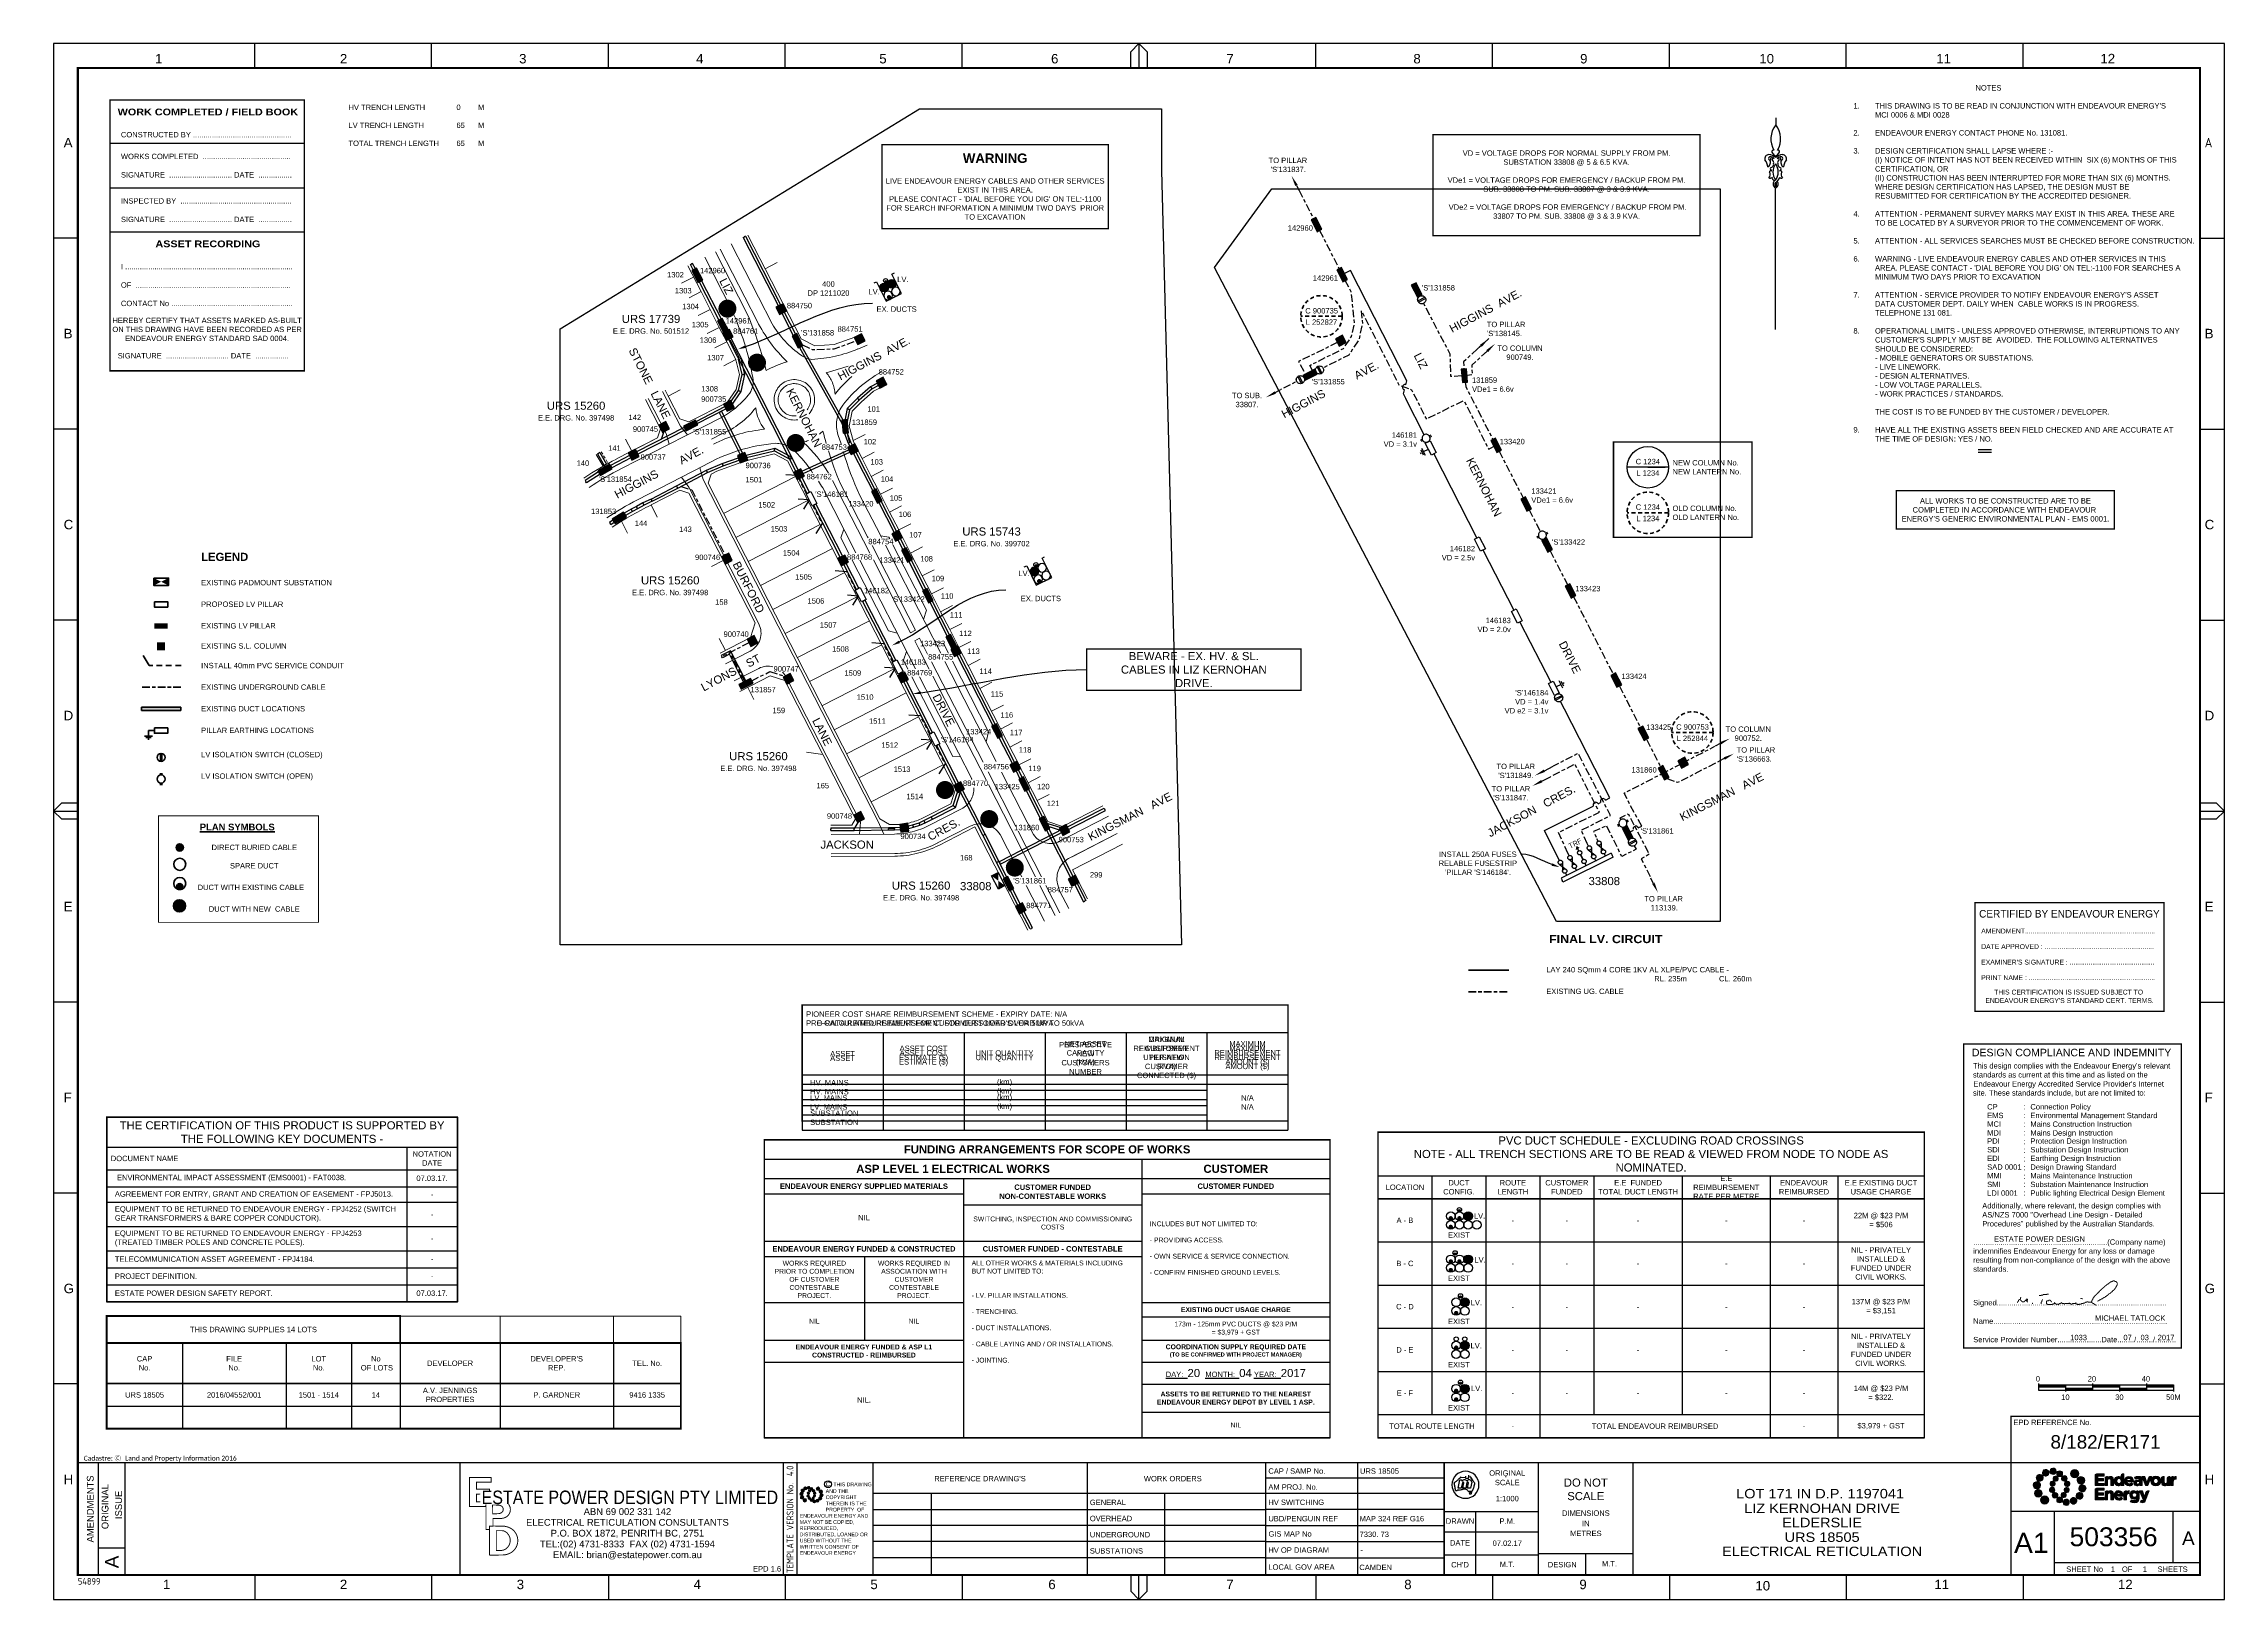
# Paper-space layout 'Retic' of a CAD drawing. Header units: metres. Extents: x 0 to 808, y -5 to 571.
# The model-space entities are those that its viewports show. They can reach past a viewport. Long polylines and large blocks are cut down to what shows.
import ezdxf
from ezdxf import colors
from ezdxf.entities.mleader import LeaderData, LeaderLine
from ezdxf.enums import TextEntityAlignment as Align
from ezdxf.math import Vec2, Vec3

# ---------------------------------------------------------------- set-up
doc = ezdxf.new("R2010")
doc.units = ezdxf.units.M
doc.header["$LTSCALE"] = 0.7
for name, pattern in [('Cable Exist OH', [1, 1, 0]), ('Cable Exist UG', [8.2, 4, -1.2, 1.8, -1.2]), ('Dash', [5, 3, -2]), ('DASHED', [19.05, 12.7, -6.35])]:
    doc.linetypes.add(name, pattern=pattern)
doc.layers.get('0').update_dxf_attribs({"color": 6})
for name, color, linetype in [('_User Miscellaneous1', 3, 'Continuous'), ('_User Miscellaneous2', 7, 'Continuous'), ('_User Miscellaneous3', 11, 'Continuous'), ('_User Miscellaneous4', 7, 'Continuous'), ('_User Miscellaneous6', 7, 'Continuous'), ('_User Miscellaneous7', 150, 'Continuous'), ('_User Miscellaneous8', 7, 'Continuous'), ('_User_LV_Exist', 7, 'Continuous'), ('Duct_SP_EXT', 7, 'Continuous'), ('Equip_LV_EXT', 5, 'Continuous'), ('Equip_LV_MOD', 5, 'Continuous'), ('Equip_LV_NEW', 5, 'Continuous'), ('Equip_SP_SL_EXT', 70, 'Continuous'), ('Mains_LV_NEW_T84', 2, 'Continuous'), ('Notes', 7, 'Continuous'), ('Services_SP_NEW_UG', 2, 'Continuous'), ('Sub_LV_EXT', 5, 'Continuous'), ('Sub_SP_EXT', 7, 'Continuous'), ('SupportsUG_SP_EXT', 7, 'Continuous'), ('SupportsUG_SP_LV_EXT', 7, 'Continuous'), ('SupportsUG_SP_LV_NEW', 2, 'Continuous'), ('SupportsUG_SP_LV_SL_EXT', 7, 'Continuous'), ('Trench_SP_EXT', 7, 'Continuous'), ('UG_Details_SP_MISC', 7, 'Continuous')]:
    doc.layers.add(name, color=color, linetype=linetype)
for name, color, linetype, lineweight in [('_User Miscellaneous5', 7, 'Continuous', 35), ('Cadastre Developer_SP_NEW', 4, 'Continuous', 5), ('Cadastre Roads_SP_EXT', 9, 'Continuous', 5), ('Cadastre Roads_SP_NEW', 8, 'Continuous', 5)]:
    doc.layers.add(name, color=color, linetype=linetype, lineweight=lineweight)
doc.layers.add('UNKNOWN_FEATURES', color=1, linetype='DASHED', plot=False)
doc.layers.add('Viewports', color=8, linetype='Continuous', plot=False)
doc.styles.add('ARIAL', font='arial.ttf', dxfattribs={"height": 2})
doc.styles.add('ARIAL 3.0', font='arial.ttf', dxfattribs={"height": 3})
doc.styles.add('COLUMN_LABEL', font='arial.ttf')
doc.styles.add('iecISOCP', font='isocp.shx')
doc.styles.add('IESYMBOL1', font='isocp.shx')
doc.styles.add('POLE_LABEL', font='arial.ttf')
doc.styles.get("Standard").update_dxf_attribs({"font": 'arial.ttf'})
doc.styles.add('style1', font='iso3098b.shx')
doc.styles.add('STYLE2', font='')
doc.styles.get('STYLE2').set_extended_font_data('Arial Black')
doc.linetypes.add('Cable New UG', pattern='A,8,-1,["x",style1,S=3.5,R=0,X=0.35,Y=-1],-3.5', length=12.5)

# ---------------------------------------------------------------- blocks, each defined once
blk = doc.blocks.new('EE_LOGO_SMALL')
at = {"layer": 'Notes'}
h = blk.add_hatch(color=256, dxfattribs=at)
edge = h.paths.add_edge_path()
edge.add_spline(control_points=[(-8.4, 2), (-9.2, 2), (-9.8, 1.4), (-9.8, 0.7), (-9.9, -0.1), (-9.3, -0.7), (-8.6, -0.8), (-7.8, -0.8), (-7.2, -0.2), (-7.1, 0.5), (-7.1, 1.3), (-7.7, 1.9), (-8.4, 2)], knot_values=[0, 0, 0, 0, 1, 1, 1, 2, 2, 2, 3, 3, 3, 4, 4, 4, 4], degree=3, periodic=0)
h = blk.add_hatch(color=256, dxfattribs=at)
edge = h.paths.add_edge_path()
edge.add_spline(control_points=[(-6.8, 4.5), (-7.4, 4.8), (-8.2, 4.6), (-8.6, 4), (-8.9, 3.4), (-8.7, 2.6), (-8.1, 2.2), (-7.5, 1.9), (-6.7, 2.1), (-6.3, 2.7), (-6, 3.3), (-6.2, 4.1), (-6.8, 4.5)], knot_values=[0, 0, 0, 0, 1, 1, 1, 2, 2, 2, 3, 3, 3, 4, 4, 4, 4], degree=3, periodic=0)
h = blk.add_hatch(color=256, dxfattribs=at)
edge = h.paths.add_edge_path()
edge.add_spline(control_points=[(-4.2, 5.9), (-4.6, 6.5), (-5.3, 6.6), (-5.9, 6.3), (-6.4, 5.9), (-6.6, 5.1), (-6.2, 4.6), (-5.9, 4), (-5.1, 3.8), (-4.6, 4.2), (-4, 4.6), (-3.8, 5.3), (-4.2, 5.9)], knot_values=[0, 0, 0, 0, 1, 1, 1, 2, 2, 2, 3, 3, 3, 4, 4, 4, 4], degree=3, periodic=0)
h = blk.add_hatch(color=256, dxfattribs=at)
edge = h.paths.add_edge_path()
edge.add_spline(control_points=[(-1.3, 5.9), (-1.4, 6.5), (-2, 7), (-2.6, 6.9), (-3.3, 6.9), (-3.7, 6.3), (-3.7, 5.6), (-3.6, 5), (-3, 4.5), (-2.4, 4.6), (-1.7, 4.7), (-1.3, 5.2), (-1.3, 5.9)], knot_values=[0, 0, 0, 0, 1, 1, 1, 2, 2, 2, 3, 3, 3, 4, 4, 4, 4], degree=3, periodic=0)
h = blk.add_hatch(color=256, dxfattribs=at)
edge = h.paths.add_edge_path()
edge.add_spline(control_points=[(-2.5, 2.1), (-3, 2.2), (-3.5, 1.9), (-3.6, 1.3), (-3.7, 0.8), (-3.4, 0.3), (-2.9, 0.2), (-2.4, 0.1), (-1.9, 0.4), (-1.8, 0.9), (-1.7, 1.5), (-2, 2), (-2.5, 2.1)], knot_values=[0, 0, 0, 0, 1, 1, 1, 2, 2, 2, 3, 3, 3, 4, 4, 4, 4], degree=3, periodic=0)
h = blk.add_hatch(color=256, dxfattribs=at)
edge = h.paths.add_edge_path()
edge.add_spline(control_points=[(1, 4.9), (1, 4.3), (0.5, 3.8), (-0.1, 3.8), (-0.7, 3.8), (-1.2, 4.3), (-1.2, 4.9), (-1.2, 5.5), (-0.7, 6), (-0.1, 6), (0.5, 6), (1, 5.5), (1, 4.9)], knot_values=[0, 0, 0, 0, 1, 1, 1, 2, 2, 2, 3, 3, 3, 4, 4, 4, 4], degree=3, periodic=0)
edge = h.paths.add_edge_path()
edge.add_spline(control_points=[(-1.4, 4), (-1.9, 4.1), (-2.4, 3.8), (-2.5, 3.3), (-2.6, 2.7), (-2.3, 2.2), (-1.8, 2.1), (-1.3, 2), (-0.7, 2.3), (-0.6, 2.9), (-0.5, 3.4), (-0.9, 3.9), (-1.4, 4)], knot_values=[0, 0, 0, 0, 1, 1, 1, 2, 2, 2, 3, 3, 3, 4, 4, 4, 4], degree=3, periodic=0)
h = blk.add_hatch(color=256, dxfattribs=at)
edge = h.paths.add_edge_path()
edge.add_spline(control_points=[(2.3, 2.4), (2.8, 2.8), (2.8, 3.4), (2.4, 3.9), (2, 4.3), (1.4, 4.3), (0.9, 3.9), (0.5, 3.6), (0.5, 2.9), (0.9, 2.5), (1.2, 2), (1.9, 2), (2.3, 2.4)], knot_values=[0, 0, 0, 0, 1, 1, 1, 2, 2, 2, 3, 3, 3, 4, 4, 4, 4], degree=3, periodic=0)
edge = h.paths.add_edge_path()
edge.add_spline(control_points=[(1, 4.9), (1, 4.3), (0.5, 3.8), (-0.1, 3.8), (-0.7, 3.8), (-1.2, 4.3), (-1.2, 4.9), (-1.2, 5.5), (-0.7, 6), (-0.1, 6), (0.5, 6), (1, 5.5), (1, 4.9)], knot_values=[0, 0, 0, 0, 1, 1, 1, 2, 2, 2, 3, 3, 3, 4, 4, 4, 4], degree=3, periodic=0)
h = blk.add_hatch(color=256, dxfattribs=at)
edge = h.paths.add_edge_path()
edge.add_spline(control_points=[(1, 4.9), (1, 4.3), (0.5, 3.8), (-0.1, 3.8), (-0.7, 3.8), (-1.2, 4.3), (-1.2, 4.9), (-1.2, 5.5), (-0.7, 6), (-0.1, 6), (0.5, 6), (1, 5.5), (1, 4.9)], knot_values=[0, 0, 0, 0, 1, 1, 1, 2, 2, 2, 3, 3, 3, 4, 4, 4, 4], degree=3, periodic=0)
edge = h.paths.add_edge_path(flags=16)
edge.add_spline(control_points=[(1, 4.9), (1, 4.3), (0.5, 3.8), (-0.1, 3.8), (-0.7, 3.8), (-1.2, 4.3), (-1.2, 4.9), (-1.2, 5.5), (-0.7, 6), (-0.1, 6), (0.5, 6), (1, 5.5), (1, 4.9)], knot_values=[0, 0, 0, 0, 1, 1, 1, 2, 2, 2, 3, 3, 3, 4, 4, 4, 4], degree=3, periodic=0)
h = blk.add_hatch(color=256, dxfattribs=at)
edge = h.paths.add_edge_path()
edge.add_spline(control_points=[(3, 0.2), (3.5, 0.3), (3.8, 0.9), (3.7, 1.4), (3.6, 1.9), (3, 2.3), (2.5, 2.1), (1.9, 2), (1.6, 1.4), (1.8, 0.9), (1.9, 0.4), (2.5, 0.1), (3, 0.2)], knot_values=[0, 0, 0, 0, 1, 1, 1, 2, 2, 2, 3, 3, 3, 4, 4, 4, 4], degree=3, periodic=0)
h = blk.add_hatch(color=256, dxfattribs=at)
edge = h.paths.add_edge_path()
edge.add_spline(control_points=[(7, 4.9), (7, 4), (6.3, 3.4), (5.5, 3.4), (4.6, 3.4), (4, 4), (4, 4.9), (4, 5.7), (4.6, 6.4), (5.5, 6.4), (6.3, 6.4), (7, 5.7), (7, 4.9)], knot_values=[0, 0, 0, 0, 1, 1, 1, 2, 2, 2, 3, 3, 3, 4, 4, 4, 4], degree=3, periodic=0)
h = blk.add_hatch(color=256, dxfattribs=at)
edge = h.paths.add_edge_path()
edge.add_spline(control_points=[(8.4, 1.1), (9.1, 1.5), (9.4, 2.3), (9.1, 3), (8.8, 3.7), (7.9, 4.1), (7.2, 3.8), (6.5, 3.4), (6.2, 2.6), (6.5, 1.9), (6.8, 1.2), (7.7, 0.8), (8.4, 1.1)], knot_values=[0, 0, 0, 0, 1, 1, 1, 2, 2, 2, 3, 3, 3, 4, 4, 4, 4], degree=3, periodic=0)
h = blk.add_hatch(color=256, dxfattribs=at)
edge = h.paths.add_edge_path()
edge.add_spline(control_points=[(8.3, -1.9), (9, -1.9), (9.7, -1.4), (9.7, -0.6), (9.7, 0.1), (9.2, 0.8), (8.4, 0.8), (7.7, 0.8), (7, 0.3), (7, -0.5), (6.9, -1.2), (7.5, -1.9), (8.3, -1.9)], knot_values=[0, 0, 0, 0, 1, 1, 1, 2, 2, 2, 3, 3, 3, 4, 4, 4, 4], degree=3, periodic=0)
h = blk.add_hatch(color=256, dxfattribs=at)
edge = h.paths.add_edge_path()
edge.add_spline(control_points=[(-8.5, -1.1), (-9.2, -1.4), (-9.6, -2.3), (-9.3, -3), (-8.9, -3.7), (-8.1, -4), (-7.4, -3.7), (-6.7, -3.4), (-6.3, -2.5), (-6.6, -1.8), (-7, -1.1), (-7.8, -0.8), (-8.5, -1.1)], knot_values=[0, 0, 0, 0, 1, 1, 1, 2, 2, 2, 3, 3, 3, 4, 4, 4, 4], degree=3, periodic=0)
h = blk.add_hatch(color=256, dxfattribs=at)
edge = h.paths.add_edge_path()
edge.add_spline(control_points=[(-7.1, -4.8), (-7.1, -4), (-6.5, -3.3), (-5.6, -3.3), (-4.8, -3.3), (-4.1, -4), (-4.1, -4.8), (-4.1, -5.7), (-4.8, -6.3), (-5.6, -6.3), (-6.5, -6.3), (-7.1, -5.7), (-7.1, -4.8)], knot_values=[0, 0, 0, 0, 1, 1, 1, 2, 2, 2, 3, 3, 3, 4, 4, 4, 4], degree=3, periodic=0)
h = blk.add_hatch(color=256, dxfattribs=at)
edge = h.paths.add_edge_path()
edge.add_spline(control_points=[(-3.1, -0.2), (-3.7, -0.3), (-4, -0.8), (-3.8, -1.4), (-3.7, -1.9), (-3.2, -2.2), (-2.6, -2.1), (-2.1, -1.9), (-1.8, -1.4), (-1.9, -0.9), (-2.1, -0.3), (-2.6, 0), (-3.1, -0.2)], knot_values=[0, 0, 0, 0, 1, 1, 1, 2, 2, 2, 3, 3, 3, 4, 4, 4, 4], degree=3, periodic=0)
h = blk.add_hatch(color=256, dxfattribs=at)
edge = h.paths.add_edge_path()
edge.add_spline(control_points=[(-2.5, -2.3), (-2.9, -2.7), (-3, -3.4), (-2.6, -3.8), (-2.2, -4.2), (-1.5, -4.3), (-1.1, -3.9), (-0.7, -3.5), (-0.6, -2.8), (-1, -2.4), (-1.4, -2), (-2, -1.9), (-2.5, -2.3)], knot_values=[0, 0, 0, 0, 1, 1, 1, 2, 2, 2, 3, 3, 3, 4, 4, 4, 4], degree=3, periodic=0)
h = blk.add_hatch(color=256, dxfattribs=at)
edge = h.paths.add_edge_path()
edge.add_spline(control_points=[(-1.2, -4.8), (-1.2, -4.2), (-0.7, -3.7), (-0.1, -3.7), (0.5, -3.7), (1, -4.2), (1, -4.8), (1, -5.4), (0.5, -5.9), (-0.1, -5.9), (-0.7, -5.9), (-1.2, -5.4), (-1.2, -4.8)], knot_values=[0, 0, 0, 0, 1, 1, 1, 2, 2, 2, 3, 3, 3, 4, 4, 4, 4], degree=3, periodic=0)
h = blk.add_hatch(color=256, dxfattribs=at)
edge = h.paths.add_edge_path()
edge.add_spline(control_points=[(1.2, -3.9), (1.7, -4.1), (2.2, -3.7), (2.3, -3.2), (2.5, -2.7), (2.1, -2.2), (1.6, -2.1), (1.1, -2), (0.6, -2.3), (0.5, -2.8), (0.4, -3.3), (0.7, -3.8), (1.2, -3.9)], knot_values=[0, 0, 0, 0, 1, 1, 1, 2, 2, 2, 3, 3, 3, 4, 4, 4, 4], degree=3, periodic=0)
h = blk.add_hatch(color=256, dxfattribs=at)
edge = h.paths.add_edge_path()
edge.add_spline(control_points=[(1.2, -5.8), (1.3, -6.5), (1.8, -6.9), (2.5, -6.9), (3.1, -6.8), (3.6, -6.2), (3.5, -5.6), (3.4, -5), (2.9, -4.5), (2.2, -4.6), (1.6, -4.6), (1.1, -5.2), (1.2, -5.8)], knot_values=[0, 0, 0, 0, 1, 1, 1, 2, 2, 2, 3, 3, 3, 4, 4, 4, 4], degree=3, periodic=0)
h = blk.add_hatch(color=256, dxfattribs=at)
edge = h.paths.add_edge_path()
edge.add_spline(control_points=[(2.4, -2), (2.9, -2.1), (3.4, -1.8), (3.5, -1.3), (3.6, -0.8), (3.3, -0.3), (2.8, -0.2), (2.2, -0.1), (1.7, -0.4), (1.6, -0.9), (1.5, -1.4), (1.8, -1.9), (2.4, -2)], knot_values=[0, 0, 0, 0, 1, 1, 1, 2, 2, 2, 3, 3, 3, 4, 4, 4, 4], degree=3, periodic=0)
h = blk.add_hatch(color=256, dxfattribs=at)
edge = h.paths.add_edge_path()
edge.add_spline(control_points=[(4, -5.8), (4.4, -6.4), (5.2, -6.6), (5.7, -6.2), (6.3, -5.8), (6.5, -5.1), (6.1, -4.5), (5.7, -4), (5, -3.8), (4.4, -4.2), (3.8, -4.5), (3.7, -5.3), (4, -5.8)], knot_values=[0, 0, 0, 0, 1, 1, 1, 2, 2, 2, 3, 3, 3, 4, 4, 4, 4], degree=3, periodic=0)
h = blk.add_hatch(color=256, dxfattribs=at)
edge = h.paths.add_edge_path()
edge.add_spline(control_points=[(6.7, -4.4), (7.3, -4.8), (8.1, -4.6), (8.4, -4), (8.8, -3.3), (8.6, -2.6), (8, -2.2), (7.3, -1.8), (6.6, -2.1), (6.2, -2.7), (5.8, -3.3), (6, -4.1), (6.7, -4.4)], knot_values=[0, 0, 0, 0, 1, 1, 1, 2, 2, 2, 3, 3, 3, 4, 4, 4, 4], degree=3, periodic=0)
at = {"layer": 'Notes', "lineweight": 0}
for points in [[(1.8, 2.1), (1.8, 2.1)], [(-2, -2.1), (-2, -2.1)]]:
    blk.add_lwpolyline(points, dxfattribs=at)
for points in [[(-8.4, 2), (-9.2, 2), (-9.8, 1.4), (-9.8, 0.7), (-9.9, -0.1), (-9.3, -0.7), (-8.6, -0.8), (-7.8, -0.8), (-7.2, -0.2), (-7.1, 0.5), (-7.1, 1.3), (-7.7, 1.9), (-8.4, 2)], [(-6.8, 4.5), (-7.4, 4.8), (-8.2, 4.6), (-8.6, 4), (-8.9, 3.4), (-8.7, 2.6), (-8.1, 2.2), (-7.5, 1.9), (-6.7, 2.1), (-6.3, 2.7), (-6, 3.3), (-6.2, 4.1), (-6.8, 4.5)], [(-4.2, 5.9), (-4.6, 6.5), (-5.3, 6.6), (-5.9, 6.3), (-6.4, 5.9), (-6.6, 5.1), (-6.2, 4.6), (-5.9, 4), (-5.1, 3.8), (-4.6, 4.2), (-4, 4.6), (-3.8, 5.3), (-4.2, 5.9)], [(-1.3, 5.9), (-1.4, 6.5), (-2, 7), (-2.6, 6.9), (-3.3, 6.9), (-3.7, 6.3), (-3.7, 5.6), (-3.6, 5), (-3, 4.5), (-2.4, 4.6), (-1.7, 4.7), (-1.3, 5.2), (-1.3, 5.9)], [(-2.5, 2.1), (-3, 2.2), (-3.5, 1.9), (-3.6, 1.3), (-3.7, 0.8), (-3.4, 0.3), (-2.9, 0.2), (-2.4, 0.1), (-1.9, 0.4), (-1.8, 0.9), (-1.7, 1.5), (-2, 2), (-2.5, 2.1)], [(-1.4, 4), (-1.9, 4.1), (-2.4, 3.8), (-2.5, 3.3), (-2.6, 2.7), (-2.3, 2.2), (-1.8, 2.1), (-1.3, 2), (-0.7, 2.3), (-0.6, 2.9), (-0.5, 3.4), (-0.9, 3.9), (-1.4, 4)], [(1, 4.9), (1, 4.3), (0.5, 3.8), (-0.1, 3.8), (-0.7, 3.8), (-1.2, 4.3), (-1.2, 4.9), (-1.2, 5.5), (-0.7, 6), (-0.1, 6), (0.5, 6), (1, 5.5), (1, 4.9)], [(1, 4.9), (1, 4.3), (0.5, 3.8), (-0.1, 3.8), (-0.7, 3.8), (-1.2, 4.3), (-1.2, 4.9), (-1.2, 5.5), (-0.7, 6), (-0.1, 6), (0.5, 6), (1, 5.5), (1, 4.9)], [(2.3, 2.4), (2.8, 2.8), (2.8, 3.4), (2.4, 3.9), (2, 4.3), (1.4, 4.3), (0.9, 3.9), (0.5, 3.6), (0.5, 2.9), (0.9, 2.5), (1.2, 2), (1.9, 2), (2.3, 2.4)], [(3, 0.2), (3.5, 0.3), (3.8, 0.9), (3.7, 1.4), (3.6, 1.9), (3, 2.3), (2.5, 2.1), (1.9, 2), (1.6, 1.4), (1.8, 0.9), (1.9, 0.4), (2.5, 0.1), (3, 0.2)], [(7, 4.9), (7, 4), (6.3, 3.4), (5.5, 3.4), (4.6, 3.4), (4, 4), (4, 4.9), (4, 5.7), (4.6, 6.4), (5.5, 6.4), (6.3, 6.4), (7, 5.7), (7, 4.9)], [(8.4, 1.1), (9.1, 1.5), (9.4, 2.3), (9.1, 3), (8.8, 3.7), (7.9, 4.1), (7.2, 3.8), (6.5, 3.4), (6.2, 2.6), (6.5, 1.9), (6.8, 1.2), (7.7, 0.8), (8.4, 1.1)], [(8.3, -1.9), (9, -1.9), (9.7, -1.4), (9.7, -0.6), (9.7, 0.1), (9.2, 0.8), (8.4, 0.8), (7.7, 0.8), (7, 0.3), (7, -0.5), (6.9, -1.2), (7.5, -1.9), (8.3, -1.9)], [(-8.5, -1.1), (-9.2, -1.4), (-9.6, -2.3), (-9.3, -3), (-8.9, -3.7), (-8.1, -4), (-7.4, -3.7), (-6.7, -3.4), (-6.3, -2.5), (-6.6, -1.8), (-7, -1.1), (-7.8, -0.8), (-8.5, -1.1)], [(-7.1, -4.8), (-7.1, -4), (-6.5, -3.3), (-5.6, -3.3), (-4.8, -3.3), (-4.1, -4), (-4.1, -4.8), (-4.1, -5.7), (-4.8, -6.3), (-5.6, -6.3), (-6.5, -6.3), (-7.1, -5.7), (-7.1, -4.8)], [(-3.1, -0.2), (-3.7, -0.3), (-4, -0.8), (-3.8, -1.4), (-3.7, -1.9), (-3.2, -2.2), (-2.6, -2.1), (-2.1, -1.9), (-1.8, -1.4), (-1.9, -0.9), (-2.1, -0.3), (-2.6, 0), (-3.1, -0.2)], [(-2.5, -2.3), (-2.9, -2.7), (-3, -3.4), (-2.6, -3.8), (-2.2, -4.2), (-1.5, -4.3), (-1.1, -3.9), (-0.7, -3.5), (-0.6, -2.8), (-1, -2.4), (-1.4, -2), (-2, -1.9), (-2.5, -2.3)], [(-1.2, -4.8), (-1.2, -4.2), (-0.7, -3.7), (-0.1, -3.7), (0.5, -3.7), (1, -4.2), (1, -4.8), (1, -5.4), (0.5, -5.9), (-0.1, -5.9), (-0.7, -5.9), (-1.2, -5.4), (-1.2, -4.8)], [(1.2, -3.9), (1.7, -4.1), (2.2, -3.7), (2.3, -3.2), (2.5, -2.7), (2.1, -2.2), (1.6, -2.1), (1.1, -2), (0.6, -2.3), (0.5, -2.8), (0.4, -3.3), (0.7, -3.8), (1.2, -3.9)], [(1.2, -5.8), (1.3, -6.5), (1.8, -6.9), (2.5, -6.9), (3.1, -6.8), (3.6, -6.2), (3.5, -5.6), (3.4, -5), (2.9, -4.5), (2.2, -4.6), (1.6, -4.6), (1.1, -5.2), (1.2, -5.8)], [(2.4, -2), (2.9, -2.1), (3.4, -1.8), (3.5, -1.3), (3.6, -0.8), (3.3, -0.3), (2.8, -0.2), (2.2, -0.1), (1.7, -0.4), (1.6, -0.9), (1.5, -1.4), (1.8, -1.9), (2.4, -2)], [(4, -5.8), (4.4, -6.4), (5.2, -6.6), (5.7, -6.2), (6.3, -5.8), (6.5, -5.1), (6.1, -4.5), (5.7, -4), (5, -3.8), (4.4, -4.2), (3.8, -4.5), (3.7, -5.3), (4, -5.8)], [(6.7, -4.4), (7.3, -4.8), (8.1, -4.6), (8.4, -4), (8.8, -3.3), (8.6, -2.6), (8, -2.2), (7.3, -1.8), (6.6, -2.1), (6.2, -2.7), (5.8, -3.3), (6, -4.1), (6.7, -4.4)]]:
    blk.add_open_spline(points, degree=3, knots=[0, 0, 0, 0, 1, 1, 1, 2, 2, 2, 3, 3, 3, 4, 4, 4, 4], dxfattribs=at)
blk = doc.blocks.new('EE_COPYRIGHT_A1')
at = {"layer": 'Notes'}
blk.add_circle((9.53, -0.82), 1.15, dxfattribs=at)
at = {"xscale": 0.4, "yscale": 0.4, "zscale": 0.4}
blk.add_blockref('EE_LOGO_SMALL', (3.96, -4.29), dxfattribs=at)
at = {"layer": 'Notes', "insert": (0, 0), "char_height": 1.25, "width": 24.1208, "attachment_point": 1, "style": 'ARIAL'}
blk.add_mtext('\\pt8.75;               ^I{\\H1.2x;C } THIS DRAWING\\P\\pi-8.75,l8.75,t8.75,20;       ^IAND THE ^I\\P\\pi0,t8.75;COPYRIGHT\\P\\pi-8.75,t1.25,8.75;^I^ITHEREIN IS THE PROPERTY  OF \\P\\pi0,l0,t1.25;ENDEAVOUR ENERGY AND MAY NOT BE COPIED, REPRODUCED, DISTRIBUTED, LOANED OR USED WITHOUT THE WRITTEN CONSENT OF ENDEAVOUR ENERGY', dxfattribs=at)
blk = doc.blocks.new('A1_FRAME_TITLE')
at = {"layer": '_User Miscellaneous1'}
h = blk.add_hatch(color=256, dxfattribs=at)
edge = h.paths.add_edge_path()
edge.add_spline(control_points=[(747.56, 40.56), (746.81, 40.6), (746.17, 40.03), (746.13, 39.28), (746.08, 38.53), (746.66, 37.89), (747.4, 37.85), (748.15, 37.81), (748.79, 38.38), (748.83, 39.13), (748.87, 39.87), (748.3, 40.51), (747.56, 40.56)], knot_values=[0, 0, 0, 0, 1, 1, 1, 2, 2, 2, 3, 3, 3, 4, 4, 4, 4], degree=3, periodic=0)
h = blk.add_hatch(color=256, dxfattribs=at)
edge = h.paths.add_edge_path()
edge.add_spline(control_points=[(749.16, 43.07), (748.55, 43.43), (747.76, 43.22), (747.4, 42.61), (747.05, 41.99), (747.25, 41.21), (747.87, 40.85), (748.48, 40.49), (749.27, 40.7), (749.63, 41.31), (749.99, 41.93), (749.78, 42.72), (749.16, 43.07)], knot_values=[0, 0, 0, 0, 1, 1, 1, 2, 2, 2, 3, 3, 3, 4, 4, 4, 4], degree=3, periodic=0)
h = blk.add_hatch(color=256, dxfattribs=at)
edge = h.paths.add_edge_path()
edge.add_spline(control_points=[(751.78, 44.49), (751.41, 45.06), (750.65, 45.23), (750.09, 44.86), (749.52, 44.49), (749.36, 43.74), (749.72, 43.17), (750.09, 42.6), (750.84, 42.44), (751.41, 42.8), (751.98, 43.17), (752.14, 43.93), (751.78, 44.49)], knot_values=[0, 0, 0, 0, 1, 1, 1, 2, 2, 2, 3, 3, 3, 4, 4, 4, 4], degree=3, periodic=0)
h = blk.add_hatch(color=256, dxfattribs=at)
edge = h.paths.add_edge_path()
edge.add_spline(control_points=[(753.47, 40.68), (752.95, 40.79), (752.45, 40.46), (752.34, 39.95), (752.23, 39.44), (752.55, 38.94), (753.06, 38.83), (753.57, 38.71), (754.08, 39.04), (754.19, 39.55), (754.3, 40.06), (753.97, 40.57), (753.47, 40.68)], knot_values=[0, 0, 0, 0, 1, 1, 1, 2, 2, 2, 3, 3, 3, 4, 4, 4, 4], degree=3, periodic=0)
h = blk.add_hatch(color=256, dxfattribs=at)
edge = h.paths.add_edge_path()
edge.add_spline(control_points=[(754.62, 44.48), (754.55, 45.12), (753.99, 45.59), (753.35, 45.52), (752.71, 45.46), (752.24, 44.89), (752.31, 44.25), (752.37, 43.61), (752.94, 43.15), (753.58, 43.21), (754.22, 43.28), (754.69, 43.84), (754.62, 44.48)], knot_values=[0, 0, 0, 0, 1, 1, 1, 2, 2, 2, 3, 3, 3, 4, 4, 4, 4], degree=3, periodic=0)
h = blk.add_hatch(color=256, dxfattribs=at)
edge = h.paths.add_edge_path()
edge.add_spline(control_points=[(756.98, 43.48), (756.98, 42.88), (756.49, 42.39), (755.89, 42.39), (755.29, 42.39), (754.81, 42.88), (754.81, 43.48), (754.81, 44.08), (755.29, 44.57), (755.89, 44.57), (756.49, 44.57), (756.98, 44.08), (756.98, 43.48)], knot_values=[0, 0, 0, 0, 1, 1, 1, 2, 2, 2, 3, 3, 3, 4, 4, 4, 4], degree=3, periodic=0)
edge = h.paths.add_edge_path()
edge.add_spline(control_points=[(754.61, 42.59), (754.09, 42.7), (753.59, 42.37), (753.48, 41.86), (753.37, 41.35), (753.7, 40.85), (754.2, 40.74), (754.72, 40.63), (755.22, 40.95), (755.33, 41.46), (755.44, 41.97), (755.11, 42.48), (754.61, 42.59)], knot_values=[0, 0, 0, 0, 1, 1, 1, 2, 2, 2, 3, 3, 3, 4, 4, 4, 4], degree=3, periodic=0)
h = blk.add_hatch(color=256, dxfattribs=at)
edge = h.paths.add_edge_path()
edge.add_spline(control_points=[(758.3, 40.98), (758.73, 41.37), (758.77, 42.03), (758.39, 42.46), (758, 42.89), (757.34, 42.93), (756.91, 42.54), (756.47, 42.16), (756.44, 41.49), (756.82, 41.06), (757.21, 40.63), (757.87, 40.59), (758.3, 40.98)], knot_values=[0, 0, 0, 0, 1, 1, 1, 2, 2, 2, 3, 3, 3, 4, 4, 4, 4], degree=3, periodic=0)
edge = h.paths.add_edge_path()
edge.add_spline(control_points=[(756.98, 43.48), (756.98, 42.88), (756.49, 42.39), (755.89, 42.39), (755.29, 42.39), (754.81, 42.88), (754.81, 43.48), (754.81, 44.08), (755.29, 44.57), (755.89, 44.57), (756.49, 44.57), (756.98, 44.08), (756.98, 43.48)], knot_values=[0, 0, 0, 0, 1, 1, 1, 2, 2, 2, 3, 3, 3, 4, 4, 4, 4], degree=3, periodic=0)
h = blk.add_hatch(color=256, dxfattribs=at)
edge = h.paths.add_edge_path()
edge.add_spline(control_points=[(756.98, 43.48), (756.98, 42.88), (756.49, 42.39), (755.89, 42.39), (755.29, 42.39), (754.81, 42.88), (754.81, 43.48), (754.81, 44.08), (755.29, 44.57), (755.89, 44.57), (756.49, 44.57), (756.98, 44.08), (756.98, 43.48)], knot_values=[0, 0, 0, 0, 1, 1, 1, 2, 2, 2, 3, 3, 3, 4, 4, 4, 4], degree=3, periodic=0)
edge = h.paths.add_edge_path(flags=16)
edge.add_spline(control_points=[(756.98, 43.48), (756.98, 42.88), (756.49, 42.39), (755.89, 42.39), (755.29, 42.39), (754.81, 42.88), (754.81, 43.48), (754.81, 44.08), (755.29, 44.57), (755.89, 44.57), (756.49, 44.57), (756.98, 44.08), (756.98, 43.48)], knot_values=[0, 0, 0, 0, 1, 1, 1, 2, 2, 2, 3, 3, 3, 4, 4, 4, 4], degree=3, periodic=0)
h = blk.add_hatch(color=256, dxfattribs=at)
edge = h.paths.add_edge_path()
edge.add_spline(control_points=[(758.95, 38.8), (759.48, 38.94), (759.8, 39.48), (759.66, 40.01), (759.52, 40.55), (758.97, 40.86), (758.44, 40.72), (757.92, 40.58), (757.6, 40.04), (757.74, 39.51), (757.88, 38.98), (758.42, 38.66), (758.95, 38.8)], knot_values=[0, 0, 0, 0, 1, 1, 1, 2, 2, 2, 3, 3, 3, 4, 4, 4, 4], degree=3, periodic=0)
h = blk.add_hatch(color=256, dxfattribs=at)
edge = h.paths.add_edge_path()
edge.add_spline(control_points=[(762.96, 43.48), (762.96, 42.65), (762.29, 41.97), (761.45, 41.97), (760.62, 41.97), (759.94, 42.65), (759.94, 43.48), (759.94, 44.31), (760.62, 44.99), (761.45, 44.99), (762.29, 44.99), (762.96, 44.31), (762.96, 43.48)], knot_values=[0, 0, 0, 0, 1, 1, 1, 2, 2, 2, 3, 3, 3, 4, 4, 4, 4], degree=3, periodic=0)
h = blk.add_hatch(color=256, dxfattribs=at)
edge = h.paths.add_edge_path()
edge.add_spline(control_points=[(764.34, 39.75), (765.06, 40.06), (765.39, 40.91), (765.07, 41.63), (764.76, 42.35), (763.92, 42.67), (763.2, 42.36), (762.47, 42.04), (762.15, 41.2), (762.46, 40.48), (762.78, 39.76), (763.62, 39.43), (764.34, 39.75)], knot_values=[0, 0, 0, 0, 1, 1, 1, 2, 2, 2, 3, 3, 3, 4, 4, 4, 4], degree=3, periodic=0)
h = blk.add_hatch(color=256, dxfattribs=at)
edge = h.paths.add_edge_path()
edge.add_spline(control_points=[(769.04, 39.06), (769.04, 39.06), (769.04, 42.87), (769.04, 42.92), (769.04, 42.96), (769.04, 43.48), (769.6, 43.48), (770.16, 43.48), (772.41, 43.48), (772.41, 43.48), (772.41, 43.48), (772.41, 42.61), (772.41, 42.61), (772.41, 42.61), (770.01, 42.61), (770.01, 42.61), (770.01, 42.61), (770.01, 41.72), (770.01, 41.72), (770.01, 41.72), (772.09, 41.72), (772.09, 41.72), (772.09, 41.72), (772.09, 40.85), (772.09, 40.85), (772.09, 40.85), (770.01, 40.85), (770.01, 40.85), (770.01, 40.85), (770.01, 39.92), (770.01, 39.92), (770.01, 39.92), (772.41, 39.92), (772.41, 39.92), (772.41, 39.92), (772.41, 39.06), (772.41, 39.06), (772.41, 39.06), (769.04, 39.06), (769.04, 39.06)], knot_values=[0, 0, 0, 0, 1, 1, 1, 2, 2, 2, 3, 3, 3, 4, 4, 4, 5, 5, 5, 6, 6, 6, 7, 7, 7, 8, 8, 8, 9, 9, 9, 10, 10, 10, 11, 11, 11, 12, 12, 12, 13, 13, 13, 13], degree=3, periodic=0)
h = blk.add_hatch(color=256, dxfattribs=at)
edge = h.paths.add_edge_path()
edge.add_spline(control_points=[(774.84, 39.06), (774.84, 39.06), (774.84, 40.95), (774.84, 40.95), (774.84, 41.4), (774.62, 41.64), (774.26, 41.64), (773.89, 41.64), (773.66, 41.4), (773.66, 40.95), (773.66, 40.95), (773.66, 39.06), (773.66, 39.06), (773.66, 39.06), (772.7, 39.06), (772.7, 39.06), (772.7, 39.06), (772.7, 41.83), (772.7, 41.89), (772.7, 41.95), (772.7, 42.44), (773.25, 42.44), (773.66, 42.44), (773.66, 42.44), (773.66, 42.44), (773.66, 42.44), (773.66, 41.96), (773.66, 41.96), (773.88, 42.25), (774.16, 42.51), (774.65, 42.51), (775.37, 42.51), (775.8, 42.03), (775.8, 41.25), (775.8, 41.25), (775.8, 39.06), (775.8, 39.06), (775.8, 39.06), (774.84, 39.06), (774.84, 39.06)], knot_values=[0, 0, 0, 0, 1, 1, 1, 2, 2, 2, 3, 3, 3, 4, 4, 4, 5, 5, 5, 6, 6, 6, 7, 7, 7, 8, 8, 8, 9, 9, 9, 10, 10, 10, 11, 11, 11, 12, 12, 12, 13, 13, 13, 13], degree=3, periodic=0)
h = blk.add_hatch(color=256, dxfattribs=at)
edge = h.paths.add_edge_path(flags=16)
edge.add_spline(control_points=[(778.69, 40.75), (778.69, 41.31), (778.32, 41.69), (777.87, 41.69), (777.42, 41.69), (777.04, 41.32), (777.04, 40.75), (777.04, 40.75), (777.04, 40.74), (777.04, 40.74), (777.04, 40.18), (777.42, 39.8), (777.87, 39.8), (778.32, 39.8), (778.69, 40.18), (778.69, 40.74), (778.69, 40.74), (778.69, 40.75), (778.69, 40.75)], knot_values=[0, 0, 0, 0, 1, 1, 1, 2, 2, 2, 3, 3, 3, 4, 4, 4, 5, 5, 5, 6, 6, 6, 6], degree=3, periodic=0)
edge = h.paths.add_edge_path()
edge.add_spline(control_points=[(778.68, 39.06), (778.68, 39.06), (778.68, 39.54), (778.68, 39.54), (778.45, 39.22), (778.12, 38.99), (777.63, 38.99), (776.84, 38.99), (776.09, 39.61), (776.09, 40.74), (776.09, 40.74), (776.09, 40.75), (776.09, 40.75), (776.09, 41.88), (776.82, 42.5), (777.63, 42.5), (778.14, 42.5), (778.45, 42.27), (778.68, 42), (778.68, 42), (778.68, 42.88), (778.68, 42.92), (778.68, 42.96), (778.68, 43.48), (779.24, 43.48), (779.62, 43.48), (779.64, 43.48), (779.64, 43.48), (779.64, 43.48), (779.64, 39.06), (779.64, 39.06), (779.64, 39.06), (778.68, 39.06), (778.68, 39.06)], knot_values=[0, 0, 0, 0, 1, 1, 1, 2, 2, 2, 3, 3, 3, 4, 4, 4, 5, 5, 5, 6, 6, 6, 7, 7, 7, 8, 8, 8, 9, 9, 9, 10, 10, 10, 11, 11, 11, 11], degree=3, periodic=0)
h = blk.add_hatch(color=256, dxfattribs=at)
edge = h.paths.add_edge_path()
edge.add_spline(control_points=[(781.58, 42.51), (780.6, 42.51), (779.91, 41.71), (779.91, 40.75), (779.91, 40.75), (779.91, 40.73), (779.91, 40.73), (779.91, 39.7), (780.66, 38.99), (781.68, 38.99), (782.29, 38.99), (782.74, 39.22), (783.06, 39.62), (783.06, 39.62), (782.51, 40.1), (782.51, 40.1), (782.24, 39.86), (782.01, 39.76), (781.69, 39.76), (781.22, 39.75), (780.89, 40.11), (780.85, 40.48), (780.81, 40.8), (780.82, 40.91), (780.84, 41.05), (780.91, 41.47), (781.18, 41.74), (781.58, 41.74), (781.98, 41.74), (782.24, 41.45), (782.29, 41.02), (782.29, 41.02), (781.03, 41.02), (781.03, 41.02), (781.03, 41.02), (781.01, 40.42), (781.54, 40.42), (782.06, 40.42), (783.22, 40.42), (783.22, 40.42), (783.22, 40.51), (783.23, 40.56), (783.23, 40.66), (783.23, 40.66), (783.23, 40.67), (783.23, 40.67), (783.23, 41.63), (782.71, 42.51), (781.58, 42.51)], knot_values=[0, 0, 0, 0, 1, 1, 1, 2, 2, 2, 3, 3, 3, 4, 4, 4, 5, 5, 5, 6, 6, 6, 7, 7, 7, 8, 8, 8, 9, 9, 9, 10, 10, 10, 11, 11, 11, 12, 12, 12, 13, 13, 13, 14, 14, 14, 15, 15, 15, 16, 16, 16, 16], degree=3, periodic=0)
h = blk.add_hatch(color=256, dxfattribs=at)
edge = h.paths.add_edge_path(flags=16)
edge.add_spline(control_points=[(785.59, 40.42), (785.42, 40.5), (785.21, 40.55), (784.97, 40.55), (784.56, 40.55), (784.31, 40.38), (784.31, 40.08), (784.31, 40.08), (784.31, 40.07), (784.31, 40.07), (784.31, 39.81), (784.53, 39.66), (784.84, 39.66), (785.28, 39.66), (785.59, 39.9), (785.59, 40.25), (785.59, 40.25), (785.59, 40.42), (785.59, 40.42)], knot_values=[0, 0, 0, 0, 1, 1, 1, 2, 2, 2, 3, 3, 3, 4, 4, 4, 5, 5, 5, 6, 6, 6, 6], degree=3, periodic=0)
edge = h.paths.add_edge_path()
edge.add_spline(control_points=[(785.57, 39.06), (785.57, 39.06), (785.57, 39.42), (785.57, 39.42), (785.33, 39.17), (785.01, 39), (784.54, 39), (783.91, 39), (783.38, 39.36), (783.38, 40.03), (783.38, 40.03), (783.38, 40.04), (783.38, 40.04), (783.38, 40.78), (783.94, 41.12), (784.75, 41.12), (785.09, 41.12), (785.33, 41.07), (785.57, 40.98), (785.57, 40.98), (785.57, 41.04), (785.57, 41.04), (785.57, 41.44), (785.33, 41.69), (784.85, 41.69), (784.48, 41.69), (784.22, 41.62), (783.91, 41.5), (783.91, 41.5), (783.67, 42.24), (783.67, 42.24), (784.05, 42.4), (784.41, 42.51), (784.99, 42.51), (786.03, 42.51), (786.5, 41.97), (786.5, 41.05), (786.5, 41.05), (786.5, 39.06), (786.5, 39.06), (786.5, 39.06), (785.57, 39.06), (785.57, 39.06)], knot_values=[0, 0, 0, 0, 1, 1, 1, 2, 2, 2, 3, 3, 3, 4, 4, 4, 5, 5, 5, 6, 6, 6, 7, 7, 7, 8, 8, 8, 9, 9, 9, 10, 10, 10, 11, 11, 11, 12, 12, 12, 13, 13, 13, 14, 14, 14, 14], degree=3, periodic=0)
h = blk.add_hatch(color=256, dxfattribs=at)
edge = h.paths.add_edge_path()
edge.add_spline(control_points=[(788.61, 39.06), (788.61, 39.06), (787.73, 39.06), (787.73, 39.06), (787.73, 39.06), (786.4, 42.45), (786.4, 42.45), (786.4, 42.45), (787.42, 42.45), (787.42, 42.45), (787.42, 42.45), (788.18, 40.2), (788.18, 40.2), (788.18, 40.2), (788.75, 41.91), (788.75, 41.91), (788.75, 41.91), (788.92, 42.45), (789.3, 42.45), (789.68, 42.45), (789.94, 42.45), (789.94, 42.45), (789.94, 42.45), (788.61, 39.06), (788.61, 39.06)], knot_values=[0, 0, 0, 0, 1, 1, 1, 2, 2, 2, 3, 3, 3, 4, 4, 4, 5, 5, 5, 6, 6, 6, 7, 7, 7, 8, 8, 8, 8], degree=3, periodic=0)
h = blk.add_hatch(color=256, dxfattribs=at)
edge = h.paths.add_edge_path(flags=16)
edge.add_spline(control_points=[(792.41, 40.78), (792.41, 41.28), (792.05, 41.71), (791.52, 41.71), (790.97, 41.71), (790.64, 41.29), (790.64, 40.79), (790.64, 40.79), (790.64, 40.78), (790.64, 40.78), (790.64, 40.28), (791, 39.84), (791.53, 39.84), (792.08, 39.84), (792.41, 40.26), (792.41, 40.76), (792.41, 40.76), (792.41, 40.78), (792.41, 40.78)], knot_values=[0, 0, 0, 0, 1, 1, 1, 2, 2, 2, 3, 3, 3, 4, 4, 4, 5, 5, 5, 6, 6, 6, 6], degree=3, periodic=0)
edge = h.paths.add_edge_path()
edge.add_spline(control_points=[(791.52, 39.01), (790.47, 39.01), (789.7, 39.79), (789.7, 40.76), (789.7, 40.76), (789.7, 40.78), (789.7, 40.78), (789.7, 41.75), (790.48, 42.54), (791.53, 42.54), (792.58, 42.54), (793.36, 41.76), (793.36, 40.79), (793.36, 40.79), (793.36, 40.78), (793.36, 40.78), (793.36, 39.8), (792.57, 39.01), (791.52, 39.01)], knot_values=[0, 0, 0, 0, 1, 1, 1, 2, 2, 2, 3, 3, 3, 4, 4, 4, 5, 5, 5, 6, 6, 6, 6], degree=3, periodic=0)
h = blk.add_hatch(color=256, dxfattribs=at)
edge = h.paths.add_edge_path()
edge.add_spline(control_points=[(795.76, 39.06), (795.76, 39.06), (795.76, 39.54), (795.76, 39.54), (795.54, 39.25), (795.25, 39), (794.77, 39), (794.04, 39), (793.62, 39.48), (793.62, 40.25), (793.62, 40.25), (793.62, 41.84), (793.62, 41.89), (793.62, 41.94), (793.61, 42.44), (794.17, 42.44), (794.58, 42.44), (794.58, 42.44), (794.58, 42.44), (794.58, 42.44), (794.58, 40.56), (794.58, 40.56), (794.58, 40.1), (794.79, 39.87), (795.16, 39.87), (795.52, 39.87), (795.76, 40.1), (795.76, 40.56), (795.76, 40.56), (795.76, 41.82), (795.76, 41.89), (795.76, 41.96), (795.76, 42.44), (796.31, 42.44), (796.72, 42.44), (796.72, 42.44), (796.72, 42.44), (796.72, 42.44), (796.72, 39.06), (796.72, 39.06), (796.72, 39.06), (795.76, 39.06), (795.76, 39.06)], knot_values=[0, 0, 0, 0, 1, 1, 1, 2, 2, 2, 3, 3, 3, 4, 4, 4, 5, 5, 5, 6, 6, 6, 7, 7, 7, 8, 8, 8, 9, 9, 9, 10, 10, 10, 11, 11, 11, 12, 12, 12, 13, 13, 13, 14, 14, 14, 14], degree=3, periodic=0)
h = blk.add_hatch(color=256, dxfattribs=at)
edge = h.paths.add_edge_path()
edge.add_spline(control_points=[(798.99, 41.5), (798.35, 41.5), (797.96, 41.12), (797.96, 40.31), (797.96, 40.31), (797.96, 39.06), (797.96, 39.06), (797.96, 39.06), (797, 39.06), (797, 39.06), (797, 39.06), (797, 41.86), (797, 41.89), (797, 41.92), (797, 42.44), (797.56, 42.44), (798.11, 42.44), (797.96, 42.44), (797.96, 42.44), (797.96, 42.44), (797.96, 41.76), (797.96, 41.76), (798.15, 42.23), (798.47, 42.53), (799.04, 42.51), (799.04, 42.51), (799.04, 41.5), (799.04, 41.5), (799.04, 41.5), (798.99, 41.5), (798.99, 41.5)], knot_values=[0, 0, 0, 0, 1, 1, 1, 2, 2, 2, 3, 3, 3, 4, 4, 4, 5, 5, 5, 6, 6, 6, 7, 7, 7, 8, 8, 8, 9, 9, 9, 10, 10, 10, 10], degree=3, periodic=0)
h = blk.add_hatch(color=256, dxfattribs=at)
edge = h.paths.add_edge_path()
edge.add_spline(control_points=[(747.45, 37.51), (746.73, 37.19), (746.4, 36.35), (746.72, 35.63), (747.03, 34.91), (747.87, 34.58), (748.59, 34.9), (749.32, 35.21), (749.64, 36.06), (749.33, 36.78), (749.01, 37.5), (748.17, 37.83), (747.45, 37.51)], knot_values=[0, 0, 0, 0, 1, 1, 1, 2, 2, 2, 3, 3, 3, 4, 4, 4, 4], degree=3, periodic=0)
h = blk.add_hatch(color=256, dxfattribs=at)
edge = h.paths.add_edge_path()
edge.add_spline(control_points=[(748.83, 33.77), (748.83, 34.61), (749.5, 35.28), (750.34, 35.28), (751.17, 35.28), (751.85, 34.61), (751.85, 33.77), (751.85, 32.94), (751.17, 32.26), (750.34, 32.26), (749.5, 32.26), (748.83, 32.94), (748.83, 33.77)], knot_values=[0, 0, 0, 0, 1, 1, 1, 2, 2, 2, 3, 3, 3, 4, 4, 4, 4], degree=3, periodic=0)
h = blk.add_hatch(color=256, dxfattribs=at)
edge = h.paths.add_edge_path()
edge.add_spline(control_points=[(752.84, 38.45), (752.31, 38.31), (751.99, 37.77), (752.13, 37.24), (752.27, 36.71), (752.82, 36.39), (753.35, 36.53), (753.87, 36.67), (754.19, 37.21), (754.05, 37.74), (753.91, 38.28), (753.37, 38.59), (752.84, 38.45)], knot_values=[0, 0, 0, 0, 1, 1, 1, 2, 2, 2, 3, 3, 3, 4, 4, 4, 4], degree=3, periodic=0)
h = blk.add_hatch(color=256, dxfattribs=at)
edge = h.paths.add_edge_path()
edge.add_spline(control_points=[(753.49, 36.27), (753.06, 35.89), (753.02, 35.23), (753.4, 34.79), (753.79, 34.36), (754.45, 34.32), (754.88, 34.71), (755.32, 35.09), (755.35, 35.76), (754.97, 36.19), (754.58, 36.62), (753.92, 36.66), (753.49, 36.27)], knot_values=[0, 0, 0, 0, 1, 1, 1, 2, 2, 2, 3, 3, 3, 4, 4, 4, 4], degree=3, periodic=0)
h = blk.add_hatch(color=256, dxfattribs=at)
edge = h.paths.add_edge_path()
edge.add_spline(control_points=[(754.81, 33.77), (754.81, 34.37), (755.29, 34.86), (755.89, 34.86), (756.5, 34.86), (756.98, 34.37), (756.98, 33.77), (756.98, 33.17), (756.49, 32.69), (755.89, 32.69), (755.29, 32.69), (754.81, 33.17), (754.81, 33.77)], knot_values=[0, 0, 0, 0, 1, 1, 1, 2, 2, 2, 3, 3, 3, 4, 4, 4, 4], degree=3, periodic=0)
h = blk.add_hatch(color=256, dxfattribs=at)
edge = h.paths.add_edge_path()
edge.add_spline(control_points=[(757.18, 34.67), (757.7, 34.56), (758.2, 34.88), (758.31, 35.39), (758.42, 35.9), (758.09, 36.4), (757.59, 36.52), (757.07, 36.63), (756.57, 36.3), (756.46, 35.79), (756.35, 35.28), (756.67, 34.78), (757.18, 34.67)], knot_values=[0, 0, 0, 0, 1, 1, 1, 2, 2, 2, 3, 3, 3, 4, 4, 4, 4], degree=3, periodic=0)
h = blk.add_hatch(color=256, dxfattribs=at)
edge = h.paths.add_edge_path()
edge.add_spline(control_points=[(757.17, 32.77), (757.23, 32.13), (757.8, 31.67), (758.44, 31.73), (759.08, 31.8), (759.55, 32.36), (759.48, 33), (759.42, 33.64), (758.85, 34.11), (758.21, 34.04), (757.57, 33.98), (757.1, 33.41), (757.17, 32.77)], knot_values=[0, 0, 0, 0, 1, 1, 1, 2, 2, 2, 3, 3, 3, 4, 4, 4, 4], degree=3, periodic=0)
h = blk.add_hatch(color=256, dxfattribs=at)
edge = h.paths.add_edge_path()
edge.add_spline(control_points=[(758.32, 36.58), (758.84, 36.47), (759.34, 36.79), (759.45, 37.3), (759.56, 37.81), (759.24, 38.32), (758.73, 38.43), (758.22, 38.54), (757.71, 38.21), (757.6, 37.7), (757.49, 37.19), (757.82, 36.69), (758.32, 36.58)], knot_values=[0, 0, 0, 0, 1, 1, 1, 2, 2, 2, 3, 3, 3, 4, 4, 4, 4], degree=3, periodic=0)
h = blk.add_hatch(color=256, dxfattribs=at)
edge = h.paths.add_edge_path()
edge.add_spline(control_points=[(760.01, 32.76), (760.38, 32.19), (761.14, 32.03), (761.7, 32.39), (762.27, 32.76), (762.43, 33.51), (762.07, 34.08), (761.7, 34.65), (760.95, 34.82), (760.38, 34.45), (759.81, 34.09), (759.65, 33.33), (760.01, 32.76)], knot_values=[0, 0, 0, 0, 1, 1, 1, 2, 2, 2, 3, 3, 3, 4, 4, 4, 4], degree=3, periodic=0)
h = blk.add_hatch(color=256, dxfattribs=at)
edge = h.paths.add_edge_path()
edge.add_spline(control_points=[(762.63, 34.18), (763.24, 33.82), (764.03, 34.03), (764.39, 34.64), (764.74, 35.26), (764.54, 36.05), (763.92, 36.4), (763.31, 36.76), (762.52, 36.55), (762.16, 35.94), (761.8, 35.33), (762.01, 34.54), (762.63, 34.18)], knot_values=[0, 0, 0, 0, 1, 1, 1, 2, 2, 2, 3, 3, 3, 4, 4, 4, 4], degree=3, periodic=0)
h = blk.add_hatch(color=256, dxfattribs=at)
edge = h.paths.add_edge_path()
edge.add_spline(control_points=[(764.23, 36.7), (764.98, 36.66), (765.62, 37.23), (765.66, 37.97), (765.71, 38.72), (765.13, 39.36), (764.39, 39.4), (763.64, 39.45), (763, 38.87), (762.96, 38.13), (762.92, 37.38), (763.49, 36.74), (764.23, 36.7)], knot_values=[0, 0, 0, 0, 1, 1, 1, 2, 2, 2, 3, 3, 3, 4, 4, 4, 4], degree=3, periodic=0)
h = blk.add_hatch(color=256, dxfattribs=at)
edge = h.paths.add_edge_path()
edge.add_spline(control_points=[(769.04, 33.77), (769.04, 33.77), (769.04, 37.59), (769.04, 37.63), (769.04, 37.68), (769.04, 38.19), (769.6, 38.19), (770.16, 38.19), (772.41, 38.19), (772.41, 38.19), (772.41, 38.19), (772.41, 37.33), (772.41, 37.33), (772.41, 37.33), (770.01, 37.33), (770.01, 37.33), (770.01, 37.33), (770.01, 36.43), (770.01, 36.43), (770.01, 36.43), (772.09, 36.43), (772.09, 36.43), (772.09, 36.43), (772.09, 35.57), (772.09, 35.57), (772.09, 35.57), (770.01, 35.57), (770.01, 35.57), (770.01, 35.57), (770.01, 34.64), (770.01, 34.64), (770.01, 34.64), (772.41, 34.64), (772.41, 34.64), (772.41, 34.64), (772.41, 33.77), (772.41, 33.77), (772.41, 33.77), (769.04, 33.77), (769.04, 33.77)], knot_values=[0, 0, 0, 0, 1, 1, 1, 2, 2, 2, 3, 3, 3, 4, 4, 4, 5, 5, 5, 6, 6, 6, 7, 7, 7, 8, 8, 8, 9, 9, 9, 10, 10, 10, 11, 11, 11, 12, 12, 12, 13, 13, 13, 13], degree=3, periodic=0)
h = blk.add_hatch(color=256, dxfattribs=at)
edge = h.paths.add_edge_path()
edge.add_spline(control_points=[(774.84, 33.77), (774.84, 33.77), (774.84, 35.66), (774.84, 35.66), (774.84, 36.12), (774.62, 36.35), (774.26, 36.35), (773.89, 36.35), (773.66, 36.12), (773.66, 35.66), (773.66, 35.66), (773.66, 33.77), (773.66, 33.77), (773.66, 33.77), (772.7, 33.77), (772.7, 33.77), (772.7, 33.77), (772.7, 36.55), (772.7, 36.6), (772.7, 36.66), (772.7, 37.16), (773.25, 37.16), (773.66, 37.16), (773.66, 37.16), (773.66, 37.16), (773.66, 37.16), (773.66, 36.68), (773.66, 36.68), (773.88, 36.96), (774.16, 37.22), (774.65, 37.22), (775.37, 37.22), (775.8, 36.74), (775.8, 35.97), (775.8, 35.97), (775.8, 33.77), (775.8, 33.77), (775.8, 33.77), (774.84, 33.77), (774.84, 33.77)], knot_values=[0, 0, 0, 0, 1, 1, 1, 2, 2, 2, 3, 3, 3, 4, 4, 4, 5, 5, 5, 6, 6, 6, 7, 7, 7, 8, 8, 8, 9, 9, 9, 10, 10, 10, 11, 11, 11, 12, 12, 12, 13, 13, 13, 13], degree=3, periodic=0)
h = blk.add_hatch(color=256, dxfattribs=at)
edge = h.paths.add_edge_path()
edge.add_spline(control_points=[(777.76, 37.22), (776.77, 37.22), (776.09, 36.43), (776.09, 35.46), (776.09, 35.46), (776.09, 35.45), (776.09, 35.45), (776.09, 34.41), (776.84, 33.7), (777.85, 33.7), (778.47, 33.7), (778.92, 33.94), (779.24, 34.33), (779.24, 34.33), (778.69, 34.82), (778.69, 34.82), (778.42, 34.57), (778.19, 34.48), (777.87, 34.47), (777.4, 34.46), (777.07, 34.83), (777.03, 35.2), (776.99, 35.52), (777, 35.62), (777.02, 35.76), (777.09, 36.18), (777.36, 36.45), (777.76, 36.45), (778.16, 36.45), (778.42, 36.16), (778.47, 35.73), (778.47, 35.73), (777.21, 35.73), (777.21, 35.73), (777.21, 35.73), (777.19, 35.13), (777.71, 35.13), (778.24, 35.13), (779.39, 35.13), (779.39, 35.13), (779.4, 35.22), (779.41, 35.28), (779.41, 35.37), (779.41, 35.37), (779.41, 35.38), (779.41, 35.38), (779.41, 36.34), (778.89, 37.22), (777.76, 37.22)], knot_values=[0, 0, 0, 0, 1, 1, 1, 2, 2, 2, 3, 3, 3, 4, 4, 4, 5, 5, 5, 6, 6, 6, 7, 7, 7, 8, 8, 8, 9, 9, 9, 10, 10, 10, 11, 11, 11, 12, 12, 12, 13, 13, 13, 14, 14, 14, 15, 15, 15, 16, 16, 16, 16], degree=3, periodic=0)
h = blk.add_hatch(color=256, dxfattribs=at)
edge = h.paths.add_edge_path()
edge.add_spline(control_points=[(781.66, 36.21), (781.02, 36.21), (780.63, 35.83), (780.63, 35.02), (780.63, 35.02), (780.63, 33.77), (780.63, 33.77), (780.63, 33.77), (779.67, 33.77), (779.67, 33.77), (779.67, 33.77), (779.67, 36.57), (779.67, 36.6), (779.67, 36.63), (779.67, 37.16), (780.23, 37.16), (780.63, 37.16), (780.63, 37.16), (780.63, 37.16), (780.63, 37.16), (780.63, 36.47), (780.63, 36.47), (780.83, 36.94), (781.14, 37.24), (781.71, 37.22), (781.71, 37.22), (781.71, 36.21), (781.71, 36.21), (781.71, 36.21), (781.66, 36.21), (781.66, 36.21)], knot_values=[0, 0, 0, 0, 1, 1, 1, 2, 2, 2, 3, 3, 3, 4, 4, 4, 5, 5, 5, 6, 6, 6, 7, 7, 7, 8, 8, 8, 9, 9, 9, 10, 10, 10, 10], degree=3, periodic=0)
h = blk.add_hatch(color=256, dxfattribs=at)
edge = h.paths.add_edge_path(flags=16)
edge.add_spline(control_points=[(784.45, 35.64), (784.45, 36.1), (784.09, 36.43), (783.62, 36.43), (783.16, 36.43), (782.8, 36.1), (782.8, 35.64), (782.8, 35.64), (782.8, 35.63), (782.8, 35.63), (782.8, 35.16), (783.16, 34.85), (783.62, 34.85), (784.09, 34.85), (784.45, 35.17), (784.45, 35.63), (784.45, 35.63), (784.45, 35.64), (784.45, 35.64)], knot_values=[0, 0, 0, 0, 1, 1, 1, 2, 2, 2, 3, 3, 3, 4, 4, 4, 5, 5, 5, 6, 6, 6, 6], degree=3, periodic=0)
edge = h.paths.add_edge_path()
edge.add_spline(control_points=[(783.51, 32.75), (782.96, 32.75), (782.44, 32.88), (782.01, 33.11), (782.01, 33.11), (782.34, 33.83), (782.34, 33.83), (782.69, 33.63), (783.04, 33.52), (783.48, 33.52), (784.14, 33.52), (784.45, 33.83), (784.45, 34.44), (784.45, 34.44), (784.45, 34.6), (784.45, 34.6), (784.17, 34.26), (783.86, 34.05), (783.35, 34.05), (782.56, 34.05), (781.84, 34.63), (781.84, 35.63), (781.84, 35.63), (781.84, 35.64), (781.84, 35.64), (781.84, 36.65), (782.57, 37.22), (783.35, 37.22), (783.87, 37.22), (784.18, 37), (784.44, 36.72), (784.44, 36.72), (784.44, 37.16), (784.44, 37.16), (784.44, 37.16), (784.44, 37.16), (784.84, 37.16), (785.4, 37.16), (785.4, 36.6), (785.4, 36.6), (785.4, 36.6), (785.4, 34.54), (785.4, 34.54), (785.4, 33.26), (784.77, 32.75), (783.51, 32.75)], knot_values=[0, 0, 0, 0, 1, 1, 1, 2, 2, 2, 3, 3, 3, 4, 4, 4, 5, 5, 5, 6, 6, 6, 7, 7, 7, 8, 8, 8, 9, 9, 9, 10, 10, 10, 11, 11, 11, 12, 12, 12, 13, 13, 13, 14, 14, 14, 15, 15, 15, 15], degree=3, periodic=0)
h = blk.add_hatch(color=256, dxfattribs=at)
edge = h.paths.add_edge_path()
edge.add_spline(control_points=[(787.74, 33.7), (787.48, 33.01), (787.2, 32.75), (786.62, 32.75), (786.28, 32.75), (786.02, 32.84), (785.77, 32.98), (785.77, 32.98), (786.09, 33.68), (786.09, 33.68), (786.22, 33.6), (786.38, 33.54), (786.51, 33.54), (786.67, 33.54), (786.76, 33.59), (786.84, 33.76), (786.84, 33.76), (785.51, 37.16), (785.51, 37.16), (785.51, 37.16), (786.53, 37.16), (786.53, 37.16), (786.53, 37.16), (787.3, 34.86), (787.3, 34.86), (787.3, 34.86), (787.86, 36.6), (787.86, 36.6), (787.86, 36.6), (788.03, 37.16), (788.39, 37.16), (788.75, 37.16), (789.04, 37.16), (789.04, 37.16), (789.04, 37.16), (787.74, 33.7), (787.74, 33.7)], knot_values=[0, 0, 0, 0, 1, 1, 1, 2, 2, 2, 3, 3, 3, 4, 4, 4, 5, 5, 5, 6, 6, 6, 7, 7, 7, 8, 8, 8, 9, 9, 9, 10, 10, 10, 11, 11, 11, 12, 12, 12, 12], degree=3, periodic=0)
at = {"layer": '_User Miscellaneous1', "lineweight": 0}
for points in [[(757.81, 40.73), (757.81, 40.73)], [(753.98, 36.52), (753.98, 36.52)]]:
    blk.add_lwpolyline(points, dxfattribs=at)
for points, knots in [([(747.56, 40.56), (746.81, 40.6), (746.17, 40.03), (746.13, 39.28), (746.08, 38.53), (746.66, 37.89), (747.4, 37.85), (748.15, 37.81), (748.79, 38.38), (748.83, 39.13), (748.87, 39.87), (748.3, 40.51), (747.56, 40.56)], [0, 0, 0, 0, 1, 1, 1, 2, 2, 2, 3, 3, 3, 4, 4, 4, 4]), ([(749.16, 43.07), (748.55, 43.43), (747.76, 43.22), (747.4, 42.61), (747.05, 41.99), (747.25, 41.21), (747.87, 40.85), (748.48, 40.49), (749.27, 40.7), (749.63, 41.31), (749.99, 41.93), (749.78, 42.72), (749.16, 43.07)], [0, 0, 0, 0, 1, 1, 1, 2, 2, 2, 3, 3, 3, 4, 4, 4, 4]), ([(751.78, 44.49), (751.41, 45.06), (750.65, 45.23), (750.09, 44.86), (749.52, 44.49), (749.36, 43.74), (749.72, 43.17), (750.09, 42.6), (750.84, 42.44), (751.41, 42.8), (751.98, 43.17), (752.14, 43.93), (751.78, 44.49)], [0, 0, 0, 0, 1, 1, 1, 2, 2, 2, 3, 3, 3, 4, 4, 4, 4]), ([(753.47, 40.68), (752.95, 40.79), (752.45, 40.46), (752.34, 39.95), (752.23, 39.44), (752.55, 38.94), (753.06, 38.83), (753.57, 38.71), (754.08, 39.04), (754.19, 39.55), (754.3, 40.06), (753.97, 40.57), (753.47, 40.68)], [0, 0, 0, 0, 1, 1, 1, 2, 2, 2, 3, 3, 3, 4, 4, 4, 4]), ([(754.62, 44.48), (754.55, 45.12), (753.99, 45.59), (753.35, 45.52), (752.71, 45.46), (752.24, 44.89), (752.31, 44.25), (752.37, 43.61), (752.94, 43.15), (753.58, 43.21), (754.22, 43.28), (754.69, 43.84), (754.62, 44.48)], [0, 0, 0, 0, 1, 1, 1, 2, 2, 2, 3, 3, 3, 4, 4, 4, 4]), ([(754.61, 42.59), (754.09, 42.7), (753.59, 42.37), (753.48, 41.86), (753.37, 41.35), (753.7, 40.85), (754.2, 40.74), (754.72, 40.63), (755.22, 40.95), (755.33, 41.46), (755.44, 41.97), (755.11, 42.48), (754.61, 42.59)], [0, 0, 0, 0, 1, 1, 1, 2, 2, 2, 3, 3, 3, 4, 4, 4, 4]), ([(756.98, 43.48), (756.98, 42.88), (756.49, 42.39), (755.89, 42.39), (755.29, 42.39), (754.81, 42.88), (754.81, 43.48), (754.81, 44.08), (755.29, 44.57), (755.89, 44.57), (756.49, 44.57), (756.98, 44.08), (756.98, 43.48)], [0, 0, 0, 0, 1, 1, 1, 2, 2, 2, 3, 3, 3, 4, 4, 4, 4]), ([(756.98, 43.48), (756.98, 42.88), (756.49, 42.39), (755.89, 42.39), (755.29, 42.39), (754.81, 42.88), (754.81, 43.48), (754.81, 44.08), (755.29, 44.57), (755.89, 44.57), (756.49, 44.57), (756.98, 44.08), (756.98, 43.48)], [0, 0, 0, 0, 1, 1, 1, 2, 2, 2, 3, 3, 3, 4, 4, 4, 4]), ([(758.3, 40.98), (758.73, 41.37), (758.77, 42.03), (758.39, 42.46), (758, 42.89), (757.34, 42.93), (756.91, 42.54), (756.47, 42.16), (756.44, 41.49), (756.82, 41.06), (757.21, 40.63), (757.87, 40.59), (758.3, 40.98)], [0, 0, 0, 0, 1, 1, 1, 2, 2, 2, 3, 3, 3, 4, 4, 4, 4]), ([(758.95, 38.8), (759.48, 38.94), (759.8, 39.48), (759.66, 40.01), (759.52, 40.55), (758.97, 40.86), (758.44, 40.72), (757.92, 40.58), (757.6, 40.04), (757.74, 39.51), (757.88, 38.98), (758.42, 38.66), (758.95, 38.8)], [0, 0, 0, 0, 1, 1, 1, 2, 2, 2, 3, 3, 3, 4, 4, 4, 4]), ([(762.96, 43.48), (762.96, 42.65), (762.29, 41.97), (761.45, 41.97), (760.62, 41.97), (759.94, 42.65), (759.94, 43.48), (759.94, 44.31), (760.62, 44.99), (761.45, 44.99), (762.29, 44.99), (762.96, 44.31), (762.96, 43.48)], [0, 0, 0, 0, 1, 1, 1, 2, 2, 2, 3, 3, 3, 4, 4, 4, 4]), ([(764.34, 39.75), (765.06, 40.06), (765.39, 40.91), (765.07, 41.63), (764.76, 42.35), (763.92, 42.67), (763.2, 42.36), (762.47, 42.04), (762.15, 41.2), (762.46, 40.48), (762.78, 39.76), (763.62, 39.43), (764.34, 39.75)], [0, 0, 0, 0, 1, 1, 1, 2, 2, 2, 3, 3, 3, 4, 4, 4, 4]), ([(769.04, 39.06), (769.04, 39.06), (769.04, 42.87), (769.04, 42.92), (769.04, 42.96), (769.04, 43.48), (769.6, 43.48), (770.16, 43.48), (772.41, 43.48), (772.41, 43.48), (772.41, 43.48), (772.41, 42.61), (772.41, 42.61), (772.41, 42.61), (770.01, 42.61), (770.01, 42.61), (770.01, 42.61), (770.01, 41.72), (770.01, 41.72), (770.01, 41.72), (772.09, 41.72), (772.09, 41.72), (772.09, 41.72), (772.09, 40.85), (772.09, 40.85), (772.09, 40.85), (770.01, 40.85), (770.01, 40.85), (770.01, 40.85), (770.01, 39.92), (770.01, 39.92), (770.01, 39.92), (772.41, 39.92), (772.41, 39.92), (772.41, 39.92), (772.41, 39.06), (772.41, 39.06), (772.41, 39.06), (769.04, 39.06), (769.04, 39.06)], [0, 0, 0, 0, 1, 1, 1, 2, 2, 2, 3, 3, 3, 4, 4, 4, 5, 5, 5, 6, 6, 6, 7, 7, 7, 8, 8, 8, 9, 9, 9, 10, 10, 10, 11, 11, 11, 12, 12, 12, 13, 13, 13, 13]), ([(774.84, 39.06), (774.84, 39.06), (774.84, 40.95), (774.84, 40.95), (774.84, 41.4), (774.62, 41.64), (774.26, 41.64), (773.89, 41.64), (773.66, 41.4), (773.66, 40.95), (773.66, 40.95), (773.66, 39.06), (773.66, 39.06), (773.66, 39.06), (772.7, 39.06), (772.7, 39.06), (772.7, 39.06), (772.7, 41.83), (772.7, 41.89), (772.7, 41.95), (772.7, 42.44), (773.25, 42.44), (773.66, 42.44), (773.66, 42.44), (773.66, 42.44), (773.66, 42.44), (773.66, 41.96), (773.66, 41.96), (773.88, 42.25), (774.16, 42.51), (774.65, 42.51), (775.37, 42.51), (775.8, 42.03), (775.8, 41.25), (775.8, 41.25), (775.8, 39.06), (775.8, 39.06), (775.8, 39.06), (774.84, 39.06), (774.84, 39.06)], [0, 0, 0, 0, 1, 1, 1, 2, 2, 2, 3, 3, 3, 4, 4, 4, 5, 5, 5, 6, 6, 6, 7, 7, 7, 8, 8, 8, 9, 9, 9, 10, 10, 10, 11, 11, 11, 12, 12, 12, 13, 13, 13, 13]), ([(778.68, 39.06), (778.68, 39.06), (778.68, 39.54), (778.68, 39.54), (778.45, 39.22), (778.12, 38.99), (777.63, 38.99), (776.84, 38.99), (776.09, 39.61), (776.09, 40.74), (776.09, 40.74), (776.09, 40.75), (776.09, 40.75), (776.09, 41.88), (776.82, 42.5), (777.63, 42.5), (778.14, 42.5), (778.45, 42.27), (778.68, 42), (778.68, 42), (778.68, 42.88), (778.68, 42.92), (778.68, 42.96), (778.68, 43.48), (779.24, 43.48), (779.62, 43.48), (779.64, 43.48), (779.64, 43.48), (779.64, 43.48), (779.64, 39.06), (779.64, 39.06), (779.64, 39.06), (778.68, 39.06), (778.68, 39.06)], [0, 0, 0, 0, 1, 1, 1, 2, 2, 2, 3, 3, 3, 4, 4, 4, 5, 5, 5, 6, 6, 6, 7, 7, 7, 8, 8, 8, 9, 9, 9, 10, 10, 10, 11, 11, 11, 11]), ([(778.69, 40.75), (778.69, 41.31), (778.32, 41.69), (777.87, 41.69), (777.42, 41.69), (777.04, 41.32), (777.04, 40.75), (777.04, 40.75), (777.04, 40.74), (777.04, 40.74), (777.04, 40.18), (777.42, 39.8), (777.87, 39.8), (778.32, 39.8), (778.69, 40.18), (778.69, 40.74), (778.69, 40.74), (778.69, 40.75), (778.69, 40.75)], [0, 0, 0, 0, 1, 1, 1, 2, 2, 2, 3, 3, 3, 4, 4, 4, 5, 5, 5, 6, 6, 6, 6]), ([(781.58, 42.51), (780.6, 42.51), (779.91, 41.71), (779.91, 40.75), (779.91, 40.75), (779.91, 40.73), (779.91, 40.73), (779.91, 39.7), (780.66, 38.99), (781.68, 38.99), (782.29, 38.99), (782.74, 39.22), (783.06, 39.62), (783.06, 39.62), (782.51, 40.1), (782.51, 40.1), (782.24, 39.86), (782.01, 39.76), (781.69, 39.76), (781.22, 39.75), (780.89, 40.11), (780.85, 40.48), (780.81, 40.8), (780.82, 40.91), (780.84, 41.05), (780.91, 41.47), (781.18, 41.74), (781.58, 41.74), (781.98, 41.74), (782.24, 41.45), (782.29, 41.02), (782.29, 41.02), (781.03, 41.02), (781.03, 41.02), (781.03, 41.02), (781.01, 40.42), (781.54, 40.42), (782.06, 40.42), (783.22, 40.42), (783.22, 40.42), (783.22, 40.51), (783.23, 40.56), (783.23, 40.66), (783.23, 40.66), (783.23, 40.67), (783.23, 40.67), (783.23, 41.63), (782.71, 42.51), (781.58, 42.51)], [0, 0, 0, 0, 1, 1, 1, 2, 2, 2, 3, 3, 3, 4, 4, 4, 5, 5, 5, 6, 6, 6, 7, 7, 7, 8, 8, 8, 9, 9, 9, 10, 10, 10, 11, 11, 11, 12, 12, 12, 13, 13, 13, 14, 14, 14, 15, 15, 15, 16, 16, 16, 16]), ([(785.57, 39.06), (785.57, 39.06), (785.57, 39.42), (785.57, 39.42), (785.33, 39.17), (785.01, 39), (784.54, 39), (783.91, 39), (783.38, 39.36), (783.38, 40.03), (783.38, 40.03), (783.38, 40.04), (783.38, 40.04), (783.38, 40.78), (783.94, 41.12), (784.75, 41.12), (785.09, 41.12), (785.33, 41.07), (785.57, 40.98), (785.57, 40.98), (785.57, 41.04), (785.57, 41.04), (785.57, 41.44), (785.33, 41.69), (784.85, 41.69), (784.48, 41.69), (784.22, 41.62), (783.91, 41.5), (783.91, 41.5), (783.67, 42.24), (783.67, 42.24), (784.05, 42.4), (784.41, 42.51), (784.99, 42.51), (786.03, 42.51), (786.5, 41.97), (786.5, 41.05), (786.5, 41.05), (786.5, 39.06), (786.5, 39.06), (786.5, 39.06), (785.57, 39.06), (785.57, 39.06)], [0, 0, 0, 0, 1, 1, 1, 2, 2, 2, 3, 3, 3, 4, 4, 4, 5, 5, 5, 6, 6, 6, 7, 7, 7, 8, 8, 8, 9, 9, 9, 10, 10, 10, 11, 11, 11, 12, 12, 12, 13, 13, 13, 14, 14, 14, 14]), ([(785.59, 40.42), (785.42, 40.5), (785.21, 40.55), (784.97, 40.55), (784.56, 40.55), (784.31, 40.38), (784.31, 40.08), (784.31, 40.08), (784.31, 40.07), (784.31, 40.07), (784.31, 39.81), (784.53, 39.66), (784.84, 39.66), (785.28, 39.66), (785.59, 39.9), (785.59, 40.25), (785.59, 40.25), (785.59, 40.42), (785.59, 40.42)], [0, 0, 0, 0, 1, 1, 1, 2, 2, 2, 3, 3, 3, 4, 4, 4, 5, 5, 5, 6, 6, 6, 6]), ([(788.61, 39.06), (788.61, 39.06), (787.73, 39.06), (787.73, 39.06), (787.73, 39.06), (786.4, 42.45), (786.4, 42.45), (786.4, 42.45), (787.42, 42.45), (787.42, 42.45), (787.42, 42.45), (788.18, 40.2), (788.18, 40.2), (788.18, 40.2), (788.75, 41.91), (788.75, 41.91), (788.75, 41.91), (788.92, 42.45), (789.3, 42.45), (789.68, 42.45), (789.94, 42.45), (789.94, 42.45), (789.94, 42.45), (788.61, 39.06), (788.61, 39.06)], [0, 0, 0, 0, 1, 1, 1, 2, 2, 2, 3, 3, 3, 4, 4, 4, 5, 5, 5, 6, 6, 6, 7, 7, 7, 8, 8, 8, 8]), ([(791.52, 39.01), (790.47, 39.01), (789.7, 39.79), (789.7, 40.76), (789.7, 40.76), (789.7, 40.78), (789.7, 40.78), (789.7, 41.75), (790.48, 42.54), (791.53, 42.54), (792.58, 42.54), (793.36, 41.76), (793.36, 40.79), (793.36, 40.79), (793.36, 40.78), (793.36, 40.78), (793.36, 39.8), (792.57, 39.01), (791.52, 39.01)], [0, 0, 0, 0, 1, 1, 1, 2, 2, 2, 3, 3, 3, 4, 4, 4, 5, 5, 5, 6, 6, 6, 6]), ([(792.41, 40.78), (792.41, 41.28), (792.05, 41.71), (791.52, 41.71), (790.97, 41.71), (790.64, 41.29), (790.64, 40.79), (790.64, 40.79), (790.64, 40.78), (790.64, 40.78), (790.64, 40.28), (791, 39.84), (791.53, 39.84), (792.08, 39.84), (792.41, 40.26), (792.41, 40.76), (792.41, 40.76), (792.41, 40.78), (792.41, 40.78)], [0, 0, 0, 0, 1, 1, 1, 2, 2, 2, 3, 3, 3, 4, 4, 4, 5, 5, 5, 6, 6, 6, 6]), ([(795.76, 39.06), (795.76, 39.06), (795.76, 39.54), (795.76, 39.54), (795.54, 39.25), (795.25, 39), (794.77, 39), (794.04, 39), (793.62, 39.48), (793.62, 40.25), (793.62, 40.25), (793.62, 41.84), (793.62, 41.89), (793.62, 41.94), (793.61, 42.44), (794.17, 42.44), (794.58, 42.44), (794.58, 42.44), (794.58, 42.44), (794.58, 42.44), (794.58, 40.56), (794.58, 40.56), (794.58, 40.1), (794.79, 39.87), (795.16, 39.87), (795.52, 39.87), (795.76, 40.1), (795.76, 40.56), (795.76, 40.56), (795.76, 41.82), (795.76, 41.89), (795.76, 41.96), (795.76, 42.44), (796.31, 42.44), (796.72, 42.44), (796.72, 42.44), (796.72, 42.44), (796.72, 42.44), (796.72, 39.06), (796.72, 39.06), (796.72, 39.06), (795.76, 39.06), (795.76, 39.06)], [0, 0, 0, 0, 1, 1, 1, 2, 2, 2, 3, 3, 3, 4, 4, 4, 5, 5, 5, 6, 6, 6, 7, 7, 7, 8, 8, 8, 9, 9, 9, 10, 10, 10, 11, 11, 11, 12, 12, 12, 13, 13, 13, 14, 14, 14, 14]), ([(798.99, 41.5), (798.35, 41.5), (797.96, 41.12), (797.96, 40.31), (797.96, 40.31), (797.96, 39.06), (797.96, 39.06), (797.96, 39.06), (797, 39.06), (797, 39.06), (797, 39.06), (797, 41.86), (797, 41.89), (797, 41.92), (797, 42.44), (797.56, 42.44), (798.11, 42.44), (797.96, 42.44), (797.96, 42.44), (797.96, 42.44), (797.96, 41.76), (797.96, 41.76), (798.15, 42.23), (798.47, 42.53), (799.04, 42.51), (799.04, 42.51), (799.04, 41.5), (799.04, 41.5), (799.04, 41.5), (798.99, 41.5), (798.99, 41.5)], [0, 0, 0, 0, 1, 1, 1, 2, 2, 2, 3, 3, 3, 4, 4, 4, 5, 5, 5, 6, 6, 6, 7, 7, 7, 8, 8, 8, 9, 9, 9, 10, 10, 10, 10]), ([(747.45, 37.51), (746.73, 37.19), (746.4, 36.35), (746.72, 35.63), (747.03, 34.91), (747.87, 34.58), (748.59, 34.9), (749.32, 35.21), (749.64, 36.06), (749.33, 36.78), (749.01, 37.5), (748.17, 37.83), (747.45, 37.51)], [0, 0, 0, 0, 1, 1, 1, 2, 2, 2, 3, 3, 3, 4, 4, 4, 4]), ([(748.83, 33.77), (748.83, 34.61), (749.5, 35.28), (750.34, 35.28), (751.17, 35.28), (751.85, 34.61), (751.85, 33.77), (751.85, 32.94), (751.17, 32.26), (750.34, 32.26), (749.5, 32.26), (748.83, 32.94), (748.83, 33.77)], [0, 0, 0, 0, 1, 1, 1, 2, 2, 2, 3, 3, 3, 4, 4, 4, 4]), ([(752.84, 38.45), (752.31, 38.31), (751.99, 37.77), (752.13, 37.24), (752.27, 36.71), (752.82, 36.39), (753.35, 36.53), (753.87, 36.67), (754.19, 37.21), (754.05, 37.74), (753.91, 38.28), (753.37, 38.59), (752.84, 38.45)], [0, 0, 0, 0, 1, 1, 1, 2, 2, 2, 3, 3, 3, 4, 4, 4, 4]), ([(753.49, 36.27), (753.06, 35.89), (753.02, 35.23), (753.4, 34.79), (753.79, 34.36), (754.45, 34.32), (754.88, 34.71), (755.32, 35.09), (755.35, 35.76), (754.97, 36.19), (754.58, 36.62), (753.92, 36.66), (753.49, 36.27)], [0, 0, 0, 0, 1, 1, 1, 2, 2, 2, 3, 3, 3, 4, 4, 4, 4]), ([(754.81, 33.77), (754.81, 34.37), (755.29, 34.86), (755.89, 34.86), (756.5, 34.86), (756.98, 34.37), (756.98, 33.77), (756.98, 33.17), (756.49, 32.69), (755.89, 32.69), (755.29, 32.69), (754.81, 33.17), (754.81, 33.77)], [0, 0, 0, 0, 1, 1, 1, 2, 2, 2, 3, 3, 3, 4, 4, 4, 4]), ([(757.18, 34.67), (757.7, 34.56), (758.2, 34.88), (758.31, 35.39), (758.42, 35.9), (758.09, 36.4), (757.59, 36.52), (757.07, 36.63), (756.57, 36.3), (756.46, 35.79), (756.35, 35.28), (756.67, 34.78), (757.18, 34.67)], [0, 0, 0, 0, 1, 1, 1, 2, 2, 2, 3, 3, 3, 4, 4, 4, 4]), ([(757.17, 32.77), (757.23, 32.13), (757.8, 31.67), (758.44, 31.73), (759.08, 31.8), (759.55, 32.36), (759.48, 33), (759.42, 33.64), (758.85, 34.11), (758.21, 34.04), (757.57, 33.98), (757.1, 33.41), (757.17, 32.77)], [0, 0, 0, 0, 1, 1, 1, 2, 2, 2, 3, 3, 3, 4, 4, 4, 4]), ([(758.32, 36.58), (758.84, 36.47), (759.34, 36.79), (759.45, 37.3), (759.56, 37.81), (759.24, 38.32), (758.73, 38.43), (758.22, 38.54), (757.71, 38.21), (757.6, 37.7), (757.49, 37.19), (757.82, 36.69), (758.32, 36.58)], [0, 0, 0, 0, 1, 1, 1, 2, 2, 2, 3, 3, 3, 4, 4, 4, 4]), ([(760.01, 32.76), (760.38, 32.19), (761.14, 32.03), (761.7, 32.39), (762.27, 32.76), (762.43, 33.51), (762.07, 34.08), (761.7, 34.65), (760.95, 34.82), (760.38, 34.45), (759.81, 34.09), (759.65, 33.33), (760.01, 32.76)], [0, 0, 0, 0, 1, 1, 1, 2, 2, 2, 3, 3, 3, 4, 4, 4, 4]), ([(762.63, 34.18), (763.24, 33.82), (764.03, 34.03), (764.39, 34.64), (764.74, 35.26), (764.54, 36.05), (763.92, 36.4), (763.31, 36.76), (762.52, 36.55), (762.16, 35.94), (761.8, 35.33), (762.01, 34.54), (762.63, 34.18)], [0, 0, 0, 0, 1, 1, 1, 2, 2, 2, 3, 3, 3, 4, 4, 4, 4]), ([(764.23, 36.7), (764.98, 36.66), (765.62, 37.23), (765.66, 37.97), (765.71, 38.72), (765.13, 39.36), (764.39, 39.4), (763.64, 39.45), (763, 38.87), (762.96, 38.13), (762.92, 37.38), (763.49, 36.74), (764.23, 36.7)], [0, 0, 0, 0, 1, 1, 1, 2, 2, 2, 3, 3, 3, 4, 4, 4, 4]), ([(769.04, 33.77), (769.04, 33.77), (769.04, 37.59), (769.04, 37.63), (769.04, 37.68), (769.04, 38.19), (769.6, 38.19), (770.16, 38.19), (772.41, 38.19), (772.41, 38.19), (772.41, 38.19), (772.41, 37.33), (772.41, 37.33), (772.41, 37.33), (770.01, 37.33), (770.01, 37.33), (770.01, 37.33), (770.01, 36.43), (770.01, 36.43), (770.01, 36.43), (772.09, 36.43), (772.09, 36.43), (772.09, 36.43), (772.09, 35.57), (772.09, 35.57), (772.09, 35.57), (770.01, 35.57), (770.01, 35.57), (770.01, 35.57), (770.01, 34.64), (770.01, 34.64), (770.01, 34.64), (772.41, 34.64), (772.41, 34.64), (772.41, 34.64), (772.41, 33.77), (772.41, 33.77), (772.41, 33.77), (769.04, 33.77), (769.04, 33.77)], [0, 0, 0, 0, 1, 1, 1, 2, 2, 2, 3, 3, 3, 4, 4, 4, 5, 5, 5, 6, 6, 6, 7, 7, 7, 8, 8, 8, 9, 9, 9, 10, 10, 10, 11, 11, 11, 12, 12, 12, 13, 13, 13, 13]), ([(774.84, 33.77), (774.84, 33.77), (774.84, 35.66), (774.84, 35.66), (774.84, 36.12), (774.62, 36.35), (774.26, 36.35), (773.89, 36.35), (773.66, 36.12), (773.66, 35.66), (773.66, 35.66), (773.66, 33.77), (773.66, 33.77), (773.66, 33.77), (772.7, 33.77), (772.7, 33.77), (772.7, 33.77), (772.7, 36.55), (772.7, 36.6), (772.7, 36.66), (772.7, 37.16), (773.25, 37.16), (773.66, 37.16), (773.66, 37.16), (773.66, 37.16), (773.66, 37.16), (773.66, 36.68), (773.66, 36.68), (773.88, 36.96), (774.16, 37.22), (774.65, 37.22), (775.37, 37.22), (775.8, 36.74), (775.8, 35.97), (775.8, 35.97), (775.8, 33.77), (775.8, 33.77), (775.8, 33.77), (774.84, 33.77), (774.84, 33.77)], [0, 0, 0, 0, 1, 1, 1, 2, 2, 2, 3, 3, 3, 4, 4, 4, 5, 5, 5, 6, 6, 6, 7, 7, 7, 8, 8, 8, 9, 9, 9, 10, 10, 10, 11, 11, 11, 12, 12, 12, 13, 13, 13, 13]), ([(777.76, 37.22), (776.77, 37.22), (776.09, 36.43), (776.09, 35.46), (776.09, 35.46), (776.09, 35.45), (776.09, 35.45), (776.09, 34.41), (776.84, 33.7), (777.85, 33.7), (778.47, 33.7), (778.92, 33.94), (779.24, 34.33), (779.24, 34.33), (778.69, 34.82), (778.69, 34.82), (778.42, 34.57), (778.19, 34.48), (777.87, 34.47), (777.4, 34.46), (777.07, 34.83), (777.03, 35.2), (776.99, 35.52), (777, 35.62), (777.02, 35.76), (777.09, 36.18), (777.36, 36.45), (777.76, 36.45), (778.16, 36.45), (778.42, 36.16), (778.47, 35.73), (778.47, 35.73), (777.21, 35.73), (777.21, 35.73), (777.21, 35.73), (777.19, 35.13), (777.71, 35.13), (778.24, 35.13), (779.39, 35.13), (779.39, 35.13), (779.4, 35.22), (779.41, 35.28), (779.41, 35.37), (779.41, 35.37), (779.41, 35.38), (779.41, 35.38), (779.41, 36.34), (778.89, 37.22), (777.76, 37.22)], [0, 0, 0, 0, 1, 1, 1, 2, 2, 2, 3, 3, 3, 4, 4, 4, 5, 5, 5, 6, 6, 6, 7, 7, 7, 8, 8, 8, 9, 9, 9, 10, 10, 10, 11, 11, 11, 12, 12, 12, 13, 13, 13, 14, 14, 14, 15, 15, 15, 16, 16, 16, 16]), ([(781.66, 36.21), (781.02, 36.21), (780.63, 35.83), (780.63, 35.02), (780.63, 35.02), (780.63, 33.77), (780.63, 33.77), (780.63, 33.77), (779.67, 33.77), (779.67, 33.77), (779.67, 33.77), (779.67, 36.57), (779.67, 36.6), (779.67, 36.63), (779.67, 37.16), (780.23, 37.16), (780.63, 37.16), (780.63, 37.16), (780.63, 37.16), (780.63, 37.16), (780.63, 36.47), (780.63, 36.47), (780.83, 36.94), (781.14, 37.24), (781.71, 37.22), (781.71, 37.22), (781.71, 36.21), (781.71, 36.21), (781.71, 36.21), (781.66, 36.21), (781.66, 36.21)], [0, 0, 0, 0, 1, 1, 1, 2, 2, 2, 3, 3, 3, 4, 4, 4, 5, 5, 5, 6, 6, 6, 7, 7, 7, 8, 8, 8, 9, 9, 9, 10, 10, 10, 10]), ([(783.51, 32.75), (782.96, 32.75), (782.44, 32.88), (782.01, 33.11), (782.01, 33.11), (782.34, 33.83), (782.34, 33.83), (782.69, 33.63), (783.04, 33.52), (783.48, 33.52), (784.14, 33.52), (784.45, 33.83), (784.45, 34.44), (784.45, 34.44), (784.45, 34.6), (784.45, 34.6), (784.17, 34.26), (783.86, 34.05), (783.35, 34.05), (782.56, 34.05), (781.84, 34.63), (781.84, 35.63), (781.84, 35.63), (781.84, 35.64), (781.84, 35.64), (781.84, 36.65), (782.57, 37.22), (783.35, 37.22), (783.87, 37.22), (784.18, 37), (784.44, 36.72), (784.44, 36.72), (784.44, 37.16), (784.44, 37.16), (784.44, 37.16), (784.44, 37.16), (784.84, 37.16), (785.4, 37.16), (785.4, 36.6), (785.4, 36.6), (785.4, 36.6), (785.4, 34.54), (785.4, 34.54), (785.4, 33.26), (784.77, 32.75), (783.51, 32.75)], [0, 0, 0, 0, 1, 1, 1, 2, 2, 2, 3, 3, 3, 4, 4, 4, 5, 5, 5, 6, 6, 6, 7, 7, 7, 8, 8, 8, 9, 9, 9, 10, 10, 10, 11, 11, 11, 12, 12, 12, 13, 13, 13, 14, 14, 14, 15, 15, 15, 15]), ([(784.45, 35.64), (784.45, 36.1), (784.09, 36.43), (783.62, 36.43), (783.16, 36.43), (782.8, 36.1), (782.8, 35.64), (782.8, 35.64), (782.8, 35.63), (782.8, 35.63), (782.8, 35.16), (783.16, 34.85), (783.62, 34.85), (784.09, 34.85), (784.45, 35.17), (784.45, 35.63), (784.45, 35.63), (784.45, 35.64), (784.45, 35.64)], [0, 0, 0, 0, 1, 1, 1, 2, 2, 2, 3, 3, 3, 4, 4, 4, 5, 5, 5, 6, 6, 6, 6]), ([(787.74, 33.7), (787.48, 33.01), (787.2, 32.75), (786.62, 32.75), (786.28, 32.75), (786.02, 32.84), (785.77, 32.98), (785.77, 32.98), (786.09, 33.68), (786.09, 33.68), (786.22, 33.6), (786.38, 33.54), (786.51, 33.54), (786.67, 33.54), (786.76, 33.59), (786.84, 33.76), (786.84, 33.76), (785.51, 37.16), (785.51, 37.16), (785.51, 37.16), (786.53, 37.16), (786.53, 37.16), (786.53, 37.16), (787.3, 34.86), (787.3, 34.86), (787.3, 34.86), (787.86, 36.6), (787.86, 36.6), (787.86, 36.6), (788.03, 37.16), (788.39, 37.16), (788.75, 37.16), (789.04, 37.16), (789.04, 37.16), (789.04, 37.16), (787.74, 33.7), (787.74, 33.7)], [0, 0, 0, 0, 1, 1, 1, 2, 2, 2, 3, 3, 3, 4, 4, 4, 5, 5, 5, 6, 6, 6, 7, 7, 7, 8, 8, 8, 9, 9, 9, 10, 10, 10, 11, 11, 11, 12, 12, 12, 12])]:
    blk.add_open_spline(points, degree=3, knots=knots, dxfattribs=at)
at = {"layer": 'Notes', "linetype": 'Continuous'}
for p, q in [((87.28, 564.21), (87.28, 573.26)), ((152.79, 564.17), (152.79, 573.26)), ((218.3, 564.21), (218.3, 573.26)), ((283.81, 564.17), (283.81, 573.26)), ((349.32, 564.21), (349.32, 573.26)), ((411.83, 570.26), (414.83, 573.26)), ((411.83, 564.21), (411.83, 570.26)), ((414.83, 573.26), (414.83, 564.21)), ((414.83, 573.26), (417.83, 570.26)), ((417.83, 570.26), (417.83, 564.21)), ((480.33, 564.21), (480.33, 573.26)), ((545.84, 564.21), (545.84, 573.26)), ((611.35, 564.21), (611.35, 573.26)), ((676.86, 564.21), (676.86, 573.26)), ((742.37, 564.21), (742.37, 573.26)), ((21.77, 501.22), (12.73, 501.22)), ((807.88, 501.22), (816.92, 501.22)), ((21.77, 430.47), (12.73, 430.47)), ((807.88, 430.47), (816.92, 430.47)), ((807.88, 430.47), (816.92, 430.47)), ((21.77, 359.72), (12.73, 359.72)), ((807.88, 359.72), (816.92, 359.72)), ((12.79, 288.97), (15.79, 291.97)), ((15.79, 291.97), (21.77, 291.97)), ((807.88, 291.97), (813.92, 291.97)), ((813.92, 291.97), (816.92, 288.97)), ((12.79, 288.97), (21.77, 288.97)), ((15.79, 285.97), (12.79, 288.97)), ((21.77, 285.97), (15.79, 285.97)), ((807.88, 288.97), (816.92, 288.97)), ((813.92, 285.97), (807.88, 285.97)), ((816.92, 288.97), (813.92, 285.97)), ((21.77, 218.22), (12.73, 218.22)), ((807.88, 218.22), (816.92, 218.22)), ((21.77, 147.47), (12.73, 147.47)), ((807.88, 147.47), (816.92, 147.47)), ((21.77, 76.72), (12.73, 76.72)), ((807.88, 76.72), (816.92, 76.72)), ((87.28, 6.01), (87.28, -3.07)), ((152.79, 6.01), (152.79, -3.07)), ((218.3, 6.01), (218.3, -3.07)), ((283.81, 6.01), (283.81, -3.07)), ((349.32, 6.01), (349.32, -3.07)), ((411.83, 5.97), (411.83, -0.07)), ((414.83, -3.07), (414.83, 5.97)), ((417.83, -0.07), (417.83, 5.97)), ((480.33, 6.01), (480.33, -3.07)), ((545.84, 6.01), (545.84, -3.07)), ((611.35, 6.01), (611.35, -3.07)), ((676.86, 6.01), (676.86, -3.07)), ((742.37, 6.01), (742.37, -3.07)), ((411.83, -0.07), (414.83, -3.07)), ((414.83, -3.07), (417.83, -0.07))]:
    blk.add_line(p, q, dxfattribs=at)
at = {"layer": 'Notes', "color": 7, "linetype": 'Continuous'}
for p, q in [((29.35, 5.97), (29.35, 47.62)), ((39.35, 5.97), (39.35, 47.62)), ((288.06, 47.62), (288.06, 5.97)), ((316.31, 47.62), (316.31, 5.97)), ((395.64, 47.62), (395.64, 5.97)), ((461.77, 47.62), (461.77, 5.97)), ((527.89, 47.62), (527.89, 5.97)), ((527.89, 41.97), (527.89, 5.97)), ((527.89, 29.54), (562.89, 29.54)), ((29.35, 15.97), (39.35, 15.97))]:
    blk.add_line(p, q, dxfattribs=at)
at = {"layer": 'Notes', "color": 7}
for p, q in [((461.77, 41.97), (527.89, 41.97)), ((495.78, 47.62), (495.78, 5.97)), ((527.89, 5.97), (527.89, 47.62)), ((550.63, 42.48), (550.82, 42.44)), ((562.89, 5.97), (562.89, 47.62)), ((597.89, 5.97), (597.89, 47.62)), ((737.89, 5.97), (737.89, 47.62)), ((316.33, 36.33), (461.77, 36.33)), ((337.87, 36.33), (337.87, 5.97)), ((424.3, 36.33), (424.3, 5.97)), ((461.77, 36.33), (527.89, 36.33)), ((316.31, 30.28), (461.77, 30.28)), ((461.77, 24.33), (316.31, 24.33)), ((461.77, 30.33), (527.89, 30.33)), ((461.77, 24.33), (527.89, 24.33)), ((539.67, 5.97), (539.67, 29.54)), ((737.89, 29.62), (807.89, 29.62)), ((753.89, 29.62), (753.89, 5.97)), ((797.89, 10.62), (797.89, 29.62)), ((461.77, 18.33), (316.31, 18.33)), ((461.77, 18.33), (527.89, 18.33)), ((527.89, 21.97), (562.89, 21.97)), ((461.77, 12.33), (316.31, 12.33)), ((461.77, 12.33), (527.89, 12.33)), ((527.89, 13.47), (562.89, 13.47)), ((562.89, 13.97), (597.89, 13.97)), ((580.39, 5.97), (580.39, 13.97)), ((753.89, 10.62), (807.89, 10.62))]:
    blk.add_line(p, q, dxfattribs=at)
at = {"layer": 'Notes', "color": 4}
for p, q in [((533.09, 38.09), (533.7, 41.17)), ((533.7, 41.17), (534.44, 41.17)), ((534.09, 42.05), (535.86, 42.16)), ((534.44, 41.17), (534.5, 40.77)), ((535.86, 42.52), (535.74, 41.82)), ((535.74, 41.82), (536.88, 41.71)), ((536.88, 41.71), (537.07, 42.96)), ((537.71, 42.18), (538.54, 40.9)), ((534.23, 38.09), (533.09, 38.09)), ((534.64, 40.17), (534.23, 38.09)), ((534.8, 38.09), (535.19, 40.06)), ((535.94, 38.09), (534.8, 38.09)), ((536.35, 40.17), (535.94, 38.09)), ((536.51, 38.09), (536.9, 40.06)), ((537.65, 38.09), (536.51, 38.09)), ((538.15, 36.89), (536.75, 36.97)), ((536.75, 36.97), (538.15, 36.89)), ((538.15, 36.89), (536.75, 36.97)), ((537.38, 35.89), (537.3, 36.47)), ((537.3, 36.47), (538.04, 36.47)), ((537.82, 35.74), (537.38, 35.89)), ((538.1, 40.35), (537.65, 38.09)), ((538.04, 36.47), (537.82, 35.74))]:
    blk.add_line(p, q, dxfattribs=at)
at = {"layer": 'Notes', "color": 7, "linetype": 'Continuous'}
blk.add_lwpolyline([(12.73, -3.07), (816.92, -3.07), (816.92, 573.26), (12.73, 573.26)], close=True, dxfattribs=at)
for points, const_width in [([(21.77, 5.97), (807.88, 5.97), (807.88, 564.21), (21.77, 564.21)], 0.8), ([(737.89, 47.62), (807.89, 47.62), (807.89, 64.7), (737.89, 64.7)], 0.5)]:
    blk.add_lwpolyline(points, close=True, dxfattribs=dict(at, const_width=const_width))
at = {"layer": 'Notes', "color": 7, "linetype": 'Continuous', "const_width": 0.5, "flags": 128}
blk.add_lwpolyline([(21.77, 47.62), (807.88, 47.62)], dxfattribs=at)
at = {"layer": 'Notes', "color": 7}
blk.add_lwpolyline([(163.41, 47.62), (283.06, 47.62), (283.06, 5.97), (163.41, 5.97)], close=True, dxfattribs=at)
at = {"layer": 'Notes', "color": 7, "linetype": 'Continuous', "const_width": 0.35}
for points in [[(174.88, 42.12), (166.82, 42.1), (166.82, 31.35), (172.92, 31.35), (172.95, 32.07)], [(174.28, 37.22), (174.28, 37.71), (169.39, 37.71), (169.42, 40.38), (174.88, 40.38), (174.88, 42.12)], [(170.88, 33.08), (169.42, 33.09), (169.42, 35.95), (170.91, 35.96)], [(174.2, 13.34), (174.26, 22.8)], [(174.2, 13.34), (174.26, 22.8)]]:
    blk.add_lwpolyline(points, dxfattribs=at)
for points in [[(181.3, 32.19, -0.450066), (180.43, 27.46, -0.148283), (178.33, 26.92), (175.55, 26.87), (175.55, 24.09), (174.26, 24.09), (174.26, 22.8), (172.96, 22.8), (172.96, 32.19)], [(174.2, 13.34), (179.02, 13.37, 0.094119), (181.43, 13.84, 0.680737), (181.38, 23.61, 0.07457), (179.28, 24.08), (175.66, 24.11)]]:
    blk.add_lwpolyline(points, format="xyb", dxfattribs=at)
for points in [[(175.41, 31.9), (175.43, 28.65), (177.48, 28.68, 0.169964), (178.83, 29.16, 0.568878), (178.46, 31.6, 0.028232), (177.68, 31.87)], [(176.79, 15.07), (178.55, 15.07, 0.135336), (180.07, 15.49, 0.570377), (180.04, 22.06, 0.141047), (178.81, 22.38), (176.79, 22.38)]]:
    blk.add_lwpolyline(points, format="xyb", close=True, dxfattribs=at)
at = {"layer": 'Notes', "color": 4}
for centre, radius, start, end in [((535.79, 39.37), 5, 0, 180), ((525.94, 49.09), 10.59, 302.58406, 308.15761), ((525.94, 49.09), 10.59, 308.157, 313.73055), ((528.74, 46.16), 6.54, 313.73091, 319.30446), ((528.74, 46.16), 6.54, 319.30467, 324.87822), ((535.4, 40.21), 1.06, 31.78835, 148.21165), ((537.14, 40.3), 0.961, 2.59815, 150.80981), ((562.23, 57.06), 28.87, 210.14832, 211.86006), ((460.54, -10.21), 93.25, 33.10964, 33.23409), ((542.08, 42.96), 4.09, 213.11509, 222.41459), ((535.79, 39.37), 5, 180, 0), ((510.81, 35.61), 21.32, 10.30532, 12.33056), ((510.81, 35.61), 21.32, 8.27952, 10.30476), ((512.11, 35.8), 20.01, 6.25393, 8.27917), ((512.11, 35.8), 20.01, 4.22906, 6.2543), ((532.25, 39.42), 2.15, 265.17341, 270.05038), ((532.25, 39.51), 2.24, 270.04379, 274.73222), ((532.17, 40.42), 3.15, 274.73578, 283.08123), ((534, 32.55), 4.93, 97.74193, 103.08139), ((530.29, 59.88), 22.65, 277.74178, 280.88254), ((535.44, 33.09), 4.63, 85.46129, 100.88239), ((534.92, 40.11), 0.28, 348.69105, 168.69105), ((535.73, 36.78), 0.924, 46.58754, 85.46121), ((536.63, 40.11), 0.28, 348.69107, 168.69107), ((534.88, 35.89), 2.16, 30.18853, 46.58787), ((537.65, 37.45), 0.75, 311.60829, 321.07916), ((537.71, 37.41), 0.675, 321.08379, 331.59821), ((531.54, 40.74), 7.69, 331.5942, 341.88974), ((526.22, 42.48), 13.29, 341.89012, 347.84341), ((539.41, 40.53), 0.484, 222.41995, 236.44219), ((539.6, 40.81), 0.815, 236.43588, 244.74219), ((537.49, 40.06), 1.76, 347.84337, 354.14088), ((537.64, 40.04), 1.61, 354.14364, 1.03424)]:
    blk.add_arc(centre, radius, start, end, dxfattribs=at)
at = {"layer": '_User Miscellaneous1', "xscale": 1.1, "yscale": 1.1, "zscale": 1.1}
blk.add_blockref('EE_COPYRIGHT_A1', (289.18, 40.49), dxfattribs=at)
at = {"layer": 'Notes', "color": 7}
for s, height, style, p in [('1', 3.5, 'ARIAL', (50.39, 565.92)), ('2', 3.5, 'ARIAL', (118.84, 565.92)), ('3', 3.5, 'ARIAL', (185.23, 565.92)), ('4', 3.5, 'ARIAL', (250.81, 565.92)), ('5', 3.5, 'ARIAL', (318.64, 565.92)), ('6', 3.5, 'ARIAL', (382.28, 565.92)), ('7', 3.5, 'ARIAL', (447.22, 565.92)), ('8', 3.5, 'ARIAL', (516.5, 565.92)), ('9', 3.5, 'ARIAL', (578.26, 565.92)), ('10', 3.5, 'ARIAL', (644.65, 565.92)), ('11', 3.5, 'ARIAL', (710.2, 565.92)), ('12', 3.5, 'ARIAL', (771.01, 565.96)), ('A', 3.5, 'ARIAL', (16.52, 534.85)), ('A', 3.5, 'iecISOCP', (809.63, 534.85)), ('B', 3.5, 'ARIAL', (16.52, 464.1)), ('B', 3.5, 'ARIAL', (809.63, 464.1)), ('C', 3.5, 'ARIAL', (16.52, 393.35)), ('C', 3.5, 'ARIAL', (809.63, 393.35)), ('D', 3.5, 'ARIAL', (16.52, 322.6)), ('D', 3.5, 'ARIAL', (809.63, 322.6)), ('E', 3.5, 'ARIAL', (16.52, 251.85)), ('E', 3.5, 'ARIAL', (809.63, 251.85)), ('F', 3.5, 'ARIAL', (16.52, 181.1)), ('F', 3.5, 'ARIAL', (809.63, 181.1)), ('G', 3.5, 'ARIAL', (16.52, 110.35)), ('G', 3.5, 'ARIAL', (809.63, 110.35)), ('EPD REFERENCE No.', 2, 'ARIAL', (738.79, 61.48)), ('H', 3.5, 'ARIAL', (16.52, 39.6)), ('WORK ORDERS', 2, 'ARIAL', (416.66, 40.66)), ('CAP / SAMP No.', 2, 'ARIAL', (462.77, 43.47)), ('H', 3.5, 'ARIAL', (809.63, 39.6)), ('GENERAL', 2, 'ARIAL', (396.64, 31.86)), ('AM PROJ. No.', 2, 'ARIAL', (462.77, 37.55)), ('HV SWITCHING', 2, 'ARIAL', (462.77, 31.9)), ('OVERHEAD', 2, 'ARIAL', (396.64, 25.9)), ('UBD/PENGUIN REF', 2, 'ARIAL', (462.77, 25.84)), ('UNDERGROUND', 2, 'ARIAL', (396.64, 19.9)), ('GIS MAP No', 2, 'ARIAL', (462.82, 20.2)), ('HV OP DIAGRAM', 2, 'ARIAL', (462.77, 14.2)), ('SUBSTATIONS', 2, 'ARIAL', (396.64, 13.9)), ('LOCAL GOV AREA', 2, 'ARIAL', (462.77, 7.9)), ('1', 3.5, 'ARIAL', (53.31, 0.72)), ('2', 3.5, 'ARIAL', (118.82, 0.72)), ('3', 3.5, 'ARIAL', (184.33, 0.72)), ('4', 3.5, 'ARIAL', (249.84, 0.72)), ('5', 3.5, 'ARIAL', (315.35, 0.72)), ('6', 3.5, 'ARIAL', (381.26, 0.72)), ('7', 3.5, 'ARIAL', (447.18, 0.72)), ('8', 3.5, 'ARIAL', (513.11, 0.72)), ('9', 3.5, 'ARIAL', (577.98, 0.72)), ('10', 3.5, 'ARIAL', (643.2, 0.23)), ('11', 3.5, 'ARIAL', (709.5, 0.72)), ('12', 3.5, 'ARIAL', (777.5, 0.72))]:
    blk.add_text(s, height=height, dxfattribs=dict(at, style=style)).set_placement(p)
at = {"layer": 'Notes', "color": 7, "style": 'ARIAL'}
for s, height, p in [('AMENDMENTS', 2.5, (27.6, 18.02)), ('ORIGINAL', 2.5, (33.1, 22.94)), ('ISSUE', 2.5, (38.1, 26.69)), ('A', 5, (36.85, 8.47))]:
    blk.add_text(s, height=height, rotation=90, dxfattribs=at).set_placement(p)
for s, p in [("REFERENCE DRAWING'S", (355.98, 40.66)), ('ORIGINAL', (551.26, 42.73)), ('SCALE', (551.26, 39.23)), ('DRAWN', (533.78, 24.93)), ('DIMENSIONS', (580.39, 27.88)), ('IN', (580.39, 24.04)), ('DATE', (533.78, 16.88)), ('METRES', (580.39, 20.38)), ("CH'D", (533.78, 8.77)), ('DESIGN', (571.64, 8.81))]:
    blk.add_text(s, height=2, dxfattribs=at).set_placement(p, align=Align.CENTER)
at = {"layer": 'Notes', "color": 3, "style": 'iecISOCP'}
blk.add_text('TEMPLATE VERSION No.', height=2.5, rotation=90, dxfattribs=at).set_placement((285.59, 6.7), align=Align.MIDDLE_LEFT)
at = {"layer": 'Notes', "color": 7, "style": 'ARIAL'}
for s, p in [('ELECTRICAL RETICULATION CONSULTANTS', (225.35, 24.21)), ('ABN 69 002 331 142', (225.35, 28.21)), ('TEL:(02) 4731-8333  FAX (02) 4731-1594', (225.35, 16.21)), ('P.O. BOX 1872, PENRITH BC, 2751', (225.35, 20.21)), ('EMAIL: brian@estatepower.com.au', (225.35, 12.21))]:
    blk.add_text(s, height=2.5, rotation=360, dxfattribs=at).set_placement(p, align=Align.CENTER)
for s, height, p in [('A1', 7.5, (745.4, 17.86)), ('SHEET No         OF            SHEETS', 2, (780.83, 8.12))]:
    blk.add_text(s, height=height, dxfattribs=at).set_placement(p, align=Align.MIDDLE_CENTER)
for s, insert, char_height, width, attachment_point in [('DO NOT SCALE', (580.36, 37.67), 3, 29.1, 5), ('07.02.17', (551.28, 17.72), 2, 23.2209, 5), ('EPD 1.6', (282.29, 9.25), 2, 10.6241, 3)]:
    blk.add_mtext(s, dxfattribs=dict(at, insert=insert, char_height=char_height, width=width, attachment_point=attachment_point))
at = {"layer": 'Notes', "color": 7, "insert": (171.32, 37.23), "char_height": 5, "width": 182.4516, "attachment_point": 1, "rotation": 360, "style": 'ARIAL'}
blk.add_mtext('{\\W0.85;ESTATE POWER DESIGN PTY LIMITED}', dxfattribs=at)
at = {"layer": 'Notes', "color": 7}
blk.add_attdef('EPD_REF_NO', text='', height=5, dxfattribs=at).set_placement((772.89, 52.77), align=Align.CENTER)
at = {"layer": 'Notes', "color": 3, "style": 'iecISOCP', "flags": 8}
blk.add_attdef('VERSION_NO', text='', height=2.5, rotation=90, dxfattribs=at).set_placement((285.59, 44.54), align=Align.MIDDLE_CENTER)
at = {"layer": 'Notes', "color": 7, "style": 'ARIAL'}
for tag, p in [('CAP_NO', (496.71, 43.46)), ('REF_No_1', (318.77, 32.31)), ('REF_1', (340.33, 32.31)), ('GEN_WO', (425.24, 31.76)), ('IE_NUM', (496.58, 37.81)), ('HV_SWITCH', (496.99, 32.16)), ('REF_No_2', (318.77, 26.31)), ('REF_2', (340.33, 26.31)), ('OH_WO', (425.24, 25.81)), ('UBD_REF', (496.58, 25.83)), ('REF_No_3', (318.77, 20.31)), ('REF_No_4', (318.77, 14.31)), ('REF_3', (340.33, 20.31)), ('REF_4', (340.33, 14.31)), ('UG_WO', (425.24, 20.05)), ('GIS_MAP_No', (496.58, 20.04)), ('HV_OP_DIAG', (496.85, 14.2)), ('SUB_WO', (425.24, 13.81)), ('LGA', (496.47, 7.78))]:
    blk.add_attdef(tag, p, '', height=2, dxfattribs=at)
at = {"layer": 'Notes', "color": 7, "style": 'ARIAL', "width": 1.1}
for tag, p in [('T1', (667.9, 39.47)), ('T2', (667.9, 34.35)), ('T3', (667.9, 28.92)), ('T4', (667.9, 23.66)), ('T5', (667.9, 18.23)), ('T6', (667.9, 12.97))]:
    blk.add_attdef(tag, text='', height=3.5, dxfattribs=at).set_placement(p, align=Align.CENTER)
at = {"layer": 'Notes', "color": 7, "style": 'ARIAL'}
for tag, height, p in [('scale', 2, (551.28, 33.27)), ('DRAWN', 2, (551.28, 24.93)), ('REV', 5, (803.58, 17.1)), ('CHD', 2, (551.28, 8.93)), ('DESIGN', 2, (589.14, 9.15))]:
    blk.add_attdef(tag, text='', height=height, dxfattribs=at).set_placement(p, align=Align.CENTER)
blk.add_attdef('NUM', text='', height=7, dxfattribs=at).set_placement((775.89, 20.12), align=Align.MIDDLE_CENTER)
for tag, p in [('NS', (775.65, 8.12)), ('SHTS', (787.46, 8.12))]:
    blk.add_attdef(tag, text='', height=2, dxfattribs=at).set_placement(p, align=Align.MIDDLE)
at = {"layer": 'Notes', "style": 'iecISOCP'}
blk.add_attdef('ExportID', (21.8, 2.35), '', height=2.5, dxfattribs=at)
at = {"layer": 'Notes', "style": 'iecISOCP', "flags": 1}
for tag, p in [('ProjectType', (26.89, -26.84)), ('ProjectNumber', (36.27, -26.86)), ('DrawingNumber', (48.23, -26.85)), ('ProjectDescription', (60.28, -26.87)), ('ExportDate', (73, -26.83)), ('ExportUserName', (81.87, -26.84)), ('DesignerCompanyName', (94.2, -26.84)), ('ExportAreaOfInterest', (109.81, -26.86)), ('GIS_SUCCESS', (124.71, -26.82)), ('CAD_SUCCESS', (134.5, -26.83)), ('DEPOTCODE', (144.82, -26.92)), ('ExportCategories', (152.8, -26.84)), ('Comments', (167.1, -26.93)), ('EPD_-_VERSION_1.5', (174.52, -26.93))]:
    blk.add_attdef(tag, p, '', height=1, dxfattribs=at)
blk = doc.blocks.new('A$C30A46249')
at = {"color": 7, "lineweight": -3, "insert": (6.92, 4.97), "char_height": 1.79, "attachment_point": 7, "line_spacing_factor": 1.2}
blk.add_mtext('{\\fCalibri|b0|i0|c0|p34;\\C256;Cadastre: \\fMS Gothic|b0|i0|c128|p49;\\C250;\\c2236962;Ⓒ\\fMS Gothic|b0|i0|c0|p49; \\fCalibri|b0|i0|c0|p34;\\C256;Land and Property Information 2016}', dxfattribs=at)
blk = doc.blocks.new('A$C274A1714')
at = {"color": 7}
for p, q in [((11.87, -27.87), (83.87, -27.87)), ((11.87, -44.36), (83.87, -44.36))]:
    blk.add_line(p, q, dxfattribs=at)
at = {"color": 7, "const_width": 0.5}
blk.add_lwpolyline([(11.87, -61.46), (11.87, -11.87), (83.87, -11.87), (83.87, -60.73)], dxfattribs=at)
blk.add_lwpolyline([(83.87, -60.73), (83.87, -112.17), (11.87, -112.17), (11.87, -60.73)], close=True, dxfattribs=at)
at = {"color": 7, "style": 'STYLE2'}
for s, p in [('WORK COMPLETED / FIELD BOOK', (48.16, -16.27)), ('ASSET RECORDING', (48.16, -65.13))]:
    blk.add_text(s, height=2.5, dxfattribs=at).set_placement(p, align=Align.MIDDLE_CENTER)
at = {"color": 7, "style": 'ARIAL'}
for s, p in [('CONSTRUCTED BY ...............................................', (15.95, -25.68)), ('WORKS COMPLETED  ..........................................', (15.95, -33.74)), ('SIGNATURE  .............................. DATE  ................', (15.95, -40.57)), ('INSPECTED BY  .....................................................  ', (15.95, -50.23)), ('SIGNATURE  .............................. DATE  ................', (15.95, -57.07)), ('I ................................................................................', (15.95, -74.54)), ('OF  ..........................................................................', (15.95, -81.37)), ('CONTACT No ..........................................................', (15.95, -88.2)), ('SIGNATURE  .............................. DATE  ................', (14.76, -107.58))]:
    blk.add_text(s, height=2, dxfattribs=at).set_placement(p)
at = {"color": 7, "insert": (47.87, -96.83), "char_height": 2, "width": 72.0478, "attachment_point": 5, "style": 'ARIAL'}
blk.add_mtext('HEREBY CERTIFY THAT ASSETS MARKED AS-BUILT ON THIS DRAWING HAVE BEEN RECORDED AS PER ENDEAVOUR ENERGY STANDARD SAD 0004. ', dxfattribs=at)
blk = doc.blocks.new('*U33')
at = {"color": 3}
for p, q in [((1.03, 6.74), (1.03, 4.24)), ((1.03, 6.24), (51.03, 6.24)), ((1.03, 4.24), (51.03, 4.24)), ((11.03, 6.24), (11.03, 3.74)), ((21.03, 6.74), (21.03, 4.24)), ((31.03, 6.24), (31.03, 3.74)), ((41.03, 6.74), (41.03, 4.24)), ((51.03, 6.24), (51.03, 3.74))]:
    blk.add_line(p, q, dxfattribs=at)
at = {"color": 3, "const_width": 1}
for points in [[(1.03, 5.74), (11.03, 5.74)], [(11.03, 4.74), (21.03, 4.74)], [(21.03, 5.74), (31.03, 5.74)], [(31.03, 4.74), (41.03, 4.74)], [(41.03, 5.74), (51.03, 5.74)]]:
    blk.add_lwpolyline(points, dxfattribs=at)
at = {"color": 3, "style": 'ARIAL'}
for s, p in [('0', (0.81, 7.46)), ('20', (20.81, 7.46)), ('40', (40.81, 7.46)), ('10', (10.99, 0.67)), ('30', (30.99, 0.67)), ('50M', (50.99, 0.67))]:
    blk.add_text(s, height=2, dxfattribs=at).set_placement(p, align=Align.CENTER)
blk = doc.blocks.new('A$C59780E66')
at = {"color": 7}
for p, q in [((0, 0), (0, -2.59)), ((-0.04, -78.4), (-0.04, -25.95))]:
    blk.add_line(p, q, dxfattribs=at)
for centre, radius, start, end in [((6.45, -7.8), 8.29, 141.12431, 210.3346), ((-6.48, -7.78), 8.29, 329.47321, 38.6835), ((-2.52, -15.12), 1.52, 91.83078, 195.10648), ((-7.94, -18.75), 5.1, 6.73664, 39.33898), ((-3.73, -16.61), 1.76, 298.90169, 34.36307), ((-2, -15), 0.68, 46.40969, 245.66902), ((-2.65, -17.22), 3.63, 43.80106, 88.80621), ((-2.08, -15.4), 0.299, 228.44519, 70.23904), ((-1.1, -15.29), 0.89, 118.35946, 168.57779), ((-1.53, -15.59), 1.08, 25.98276, 89.941), ((-0.92, -12.51), 0.569, 68.2132, 236.93712), ((-0.92, -15.39), 0.456, 36.41337, 227.56054), ((2.18, -10.84), 4.03, 212.29988, 236.75227), ((-1.68, -16.55), 0.941, 342.27886, 61.52254), ((2.59, -17.23), 3.63, 91.0016, 136.00675), ((-2.21, -10.83), 4.03, 303.05554, 327.50793), ((1.48, -15.6), 1.08, 89.86681, 153.82505), ((0.87, -15.39), 0.456, 312.24727, 143.39443), ((0.88, -12.52), 0.569, 302.87069, 111.59461), ((1.62, -16.56), 0.941, 118.28527, 197.52895), ((1.95, -15.01), 0.68, 294.13879, 133.39812), ((1.06, -15.29), 0.89, 11.23001, 61.44835), ((2.03, -15.4), 0.299, 109.56877, 311.36262), ((3.67, -16.62), 1.76, 145.44474, 240.90612), ((2.48, -15.13), 1.52, 344.70133, 87.97703), ((7.88, -18.77), 5.1, 140.46883, 173.07117), ((-3.59, -21.02), 1.55, 310.37305, 37.45252), ((-2.19, -21.59), 0.723, 237.15202, 335.06191), ((-1.81, -20.09), 0.546, 49.72677, 178.69919), ((-0.95, -18.73), 1.07, 164.89523, 241.63903), ((-2.18, -17.05), 1.42, 278.1506, 8.78666), ((2.66, -20.36), 4.47, 200.09578, 223.12257), ((4, -20.03), 5.02, 143.46863, 216.41337), ((0.6, -24.48), 1.6, 113.38185, 246.50016), ((0.73, -24.73), 1.12, 133.38022, 226.50179), ((-4.07, -20.02), 5.02, 323.39443, 36.33918), ((-2.11, -20.81), 3.74, 303.64382, 343.0492), ((-0.67, -24.48), 1.6, 293.30765, 40.35553), ((-0.81, -24.73), 1.12, 313.30602, 46.42759), ((2.13, -17.06), 1.42, 171.02115, 261.65721), ((0.89, -18.74), 1.07, 298.16878, 14.91257), ((1.75, -20.09), 0.546, 1.10862, 130.08104), ((2.12, -21.6), 0.723, 204.7459, 302.65579), ((3.52, -21.03), 1.55, 142.35529, 229.43476)]:
    blk.add_arc(centre, radius, start, end, dxfattribs=at)
blk = doc.blocks.new('*T87')
at = {"layer": '_User Miscellaneous5', "color": 0, "linetype": 'ByBlock', "lineweight": -2, "transparency": 16777216}
for p, q in [((0, 0), (129.9, 0)), ((0, 0), (0, -68.42)), ((129.9, 0), (129.9, -68.42)), ((0, -11.16), (129.9, -11.16)), ((111.14, -11.16), (111.14, -68.42)), ((0, -19.53), (129.9, -19.53)), ((0, -25.84), (129.9, -25.84)), ((0, -31.5), (129.9, -31.5)), ((0, -40.5), (129.9, -40.5)), ((0, -49.49), (129.9, -49.49)), ((0, -55.8), (129.9, -55.8)), ((0, -62.11), (129.9, -62.11)), ((0, -68.42), (129.9, -68.42))]:
    blk.add_line(p, q, dxfattribs=at)
at = {"layer": '_User Miscellaneous5', "color": 7, "transparency": 16777216}
for s, insert, char_height, width, attachment_point in [('THE CERTIFICATION OF THIS PRODUCT IS SUPPORTED BY\\PTHE FOLLOWING KEY DOCUMENTS - ', (64.95, -5.58), 3, 126.8961, 5), ('DOCUMENT NAME', (1.5, -15.34), 2, 108.1407, 4), ('NOTATION DATE', (120.52, -15.34), 2, 15.7553, 5), (' ENVIRONMENTAL IMPACT ASSESSMENT (EMS0001) - FAT0038.', (3, -22.68), 2, 105.1407, 4), ('07.03.17.', (120.52, -22.68), 2, 12.7553, 5), ('AGREEMENT FOR ENTRY, GRANT AND CREATION OF EASEMENT - FPJ5013.', (3, -28.67), 2, 105.1407, 4), ('-', (120.52, -28.67), 2, 12.7553, 5), ('EQUIPMENT TO BE RETURNED TO ENDEAVOUR ENERGY - FPJ4252 (SWITCH GEAR TRANSFORMERS & BARE COPPER CONDUCTOR).', (3, -36), 2, 105.1407, 4), ('-', (120.52, -36), 2, 12.7553, 5), ('EQUIPMENT TO BE RETURNED TO ENDEAVOUR ENERGY - FPJ4253 (TREATED TIMBER POLES AND CONCRETE POLES).', (3, -44.99), 2, 105.1407, 4), ('-', (120.52, -44.99), 2, 12.7553, 5), ('TELECOMMUNICATION ASSET AGREEMENT - FPJ4184.', (3, -52.64), 2, 105.1407, 4), ('-', (120.52, -52.64), 2, 12.7553, 5), ('PROJECT DEFINITION.', (3, -58.95), 2, 105.1407, 4), ('ESTATE POWER DESIGN SAFETY REPORT.', (3, -65.26), 2, 105.1407, 4), ('07.03.17.', (120.52, -65.26), 2, 12.7553, 5), ('-', (120.52, -58.95), 2, 12.7553, 5)]:
    blk.add_mtext(s, dxfattribs=dict(at, insert=insert, char_height=char_height, width=width, attachment_point=attachment_point))
blk = doc.blocks.new('A$C236D5AC3')
at = {"layer": '_User Miscellaneous5', "const_width": 0.5}
blk.add_lwpolyline([(0, 0), (129.9, 0), (129.9, -68.42), (0, -68.42)], close=True, dxfattribs=at)
at = {"layer": '_User Miscellaneous5', "const_width": 0.5, "flags": 128}
blk.add_lwpolyline([(0, -11.16), (129.9, -11.16)], dxfattribs=at)
blk.add_blockref('*T87', (0, 0))
blk = doc.blocks.new('*U46')
at = {"layer": '_User Miscellaneous5', "const_width": 0.5}
blk.add_lwpolyline([(-41.93, 15.84), (42.01, 15.84), (42.01, -15.23), (-41.93, -15.23)], close=True, dxfattribs=at)
blk = doc.blocks.new('A$C7C5D0505')
at = {"layer": '_User Miscellaneous5'}
blk.add_blockref('*U46', (-0.04, -15.84), dxfattribs=at)
at = {"layer": '_User Miscellaneous5', "insert": (0, -15.54), "char_height": 3, "width": 80.9302, "attachment_point": 5}
blk.add_mtext("\\pt72;{\\fArial|b1|i0|c0|p34;\\H1.1667x;WARNING\\H1.7143x;\\W1.2;\\P\\fArial|b0|i0|c0|p34;\\H0.33332x;\\W1;\\PLIVE ENDEAVOUR ENERGY CABLES AND OTHER SERVICES \\PEXIST IN THIS AREA.  \\PPLEASE CONTACT - 'DIAL BEFORE YOU DIG' ON TEL:-1100 \\PFOR SEARCH INFORMATION A MINIMUM TWO DAYS  PRIOR \\PTO EXCAVATION}", dxfattribs=at)
blk = doc.blocks.new('*U47')
at = {"layer": '_User Miscellaneous5', "const_width": 0.5}
blk.add_lwpolyline([(-40.35, 7.45), (40.43, 7.45), (40.43, -6.83), (-40.35, -6.83)], close=True, dxfattribs=at)
blk = doc.blocks.new('A$C35946979')
at = {"layer": '_User Miscellaneous5'}
blk.add_blockref('*U47', (-0.04, -7.45), dxfattribs=at)
at = {"layer": '_User Miscellaneous5', "insert": (0, -7.14), "char_height": 2, "width": 78.8659, "attachment_point": 5}
blk.add_mtext("ALL WORKS TO BE CONSTRUCTED ARE TO BE COMPLETED IN ACCORDANCE WITH ENDEAVOUR  ENERGY'S GENERIC ENVIRONMENTAL PLAN - EMS 0001.", dxfattribs=at)
blk = doc.blocks.new('A$C07422D53')
at = {"layer": '_User Miscellaneous5', "const_width": 0.5}
blk.add_lwpolyline([(70, -40.32), (70, 0), (0, 0), (0, -40.32)], close=True, dxfattribs=at)
at = {"layer": '_User Miscellaneous5', "color": 2, "style": 'ARIAL', "width": 0.95}
blk.add_text('CERTIFIED BY ENDEAVOUR ENERGY', height=2.8, dxfattribs=at).set_placement((35, -4.13), align=Align.MIDDLE_CENTER)
at = {"layer": '_User Miscellaneous5', "style": 'ARIAL'}
for s, p in [('AMENDMENT.....................................................................', (2.33, -11.43)), ('DATE APPROVED : ..........................................................', (2.33, -17.19)), ("EXAMINER'S SIGNATURE : .............................................", (2.33, -22.95)), ('PRINT NAME : ...................................................................', (2.33, -28.71))]:
    blk.add_text(s, height=1.8, dxfattribs=at).set_placement(p)
for s, p in [('THIS CERTIFICATION IS ISSUED SUBJECT TO ', (35.06, -34.04)), ("ENDEAVOUR ENERGY'S STANDARD CERT. TERMS.", (35.06, -37.19))]:
    blk.add_text(s, height=1.8, dxfattribs=at).set_placement(p, align=Align.CENTER)
blk = doc.blocks.new('*U90')
at = {"color": 4, "linetype": 'Continuous', "const_width": 0.35}
for points in [[(49.62, -95.64), (50.32, -95.29), (50.49, -95.12), (50.67, -95.12), (50.84, -94.94), (51.02, -94.94), (51.19, -94.77), (51.37, -94.77), (51.54, -94.59), (51.72, -94.42), (51.89, -94.42), (52.07, -94.24), (52.24, -94.24), (52.42, -94.07), (52.59, -93.89), (52.77, -93.89), (52.94, -93.72), (53.12, -93.54), (53.29, -93.54), (53.47, -93.37), (53.64, -93.19), (53.82, -93.02), (53.99, -92.84), (54.17, -92.84), (54.34, -92.67), (54.52, -92.49), (54.69, -92.32), (54.87, -92.14), (55.04, -92.14), (55.22, -91.97), (55.22, -91.79), (55.39, -91.62), (55.57, -91.62), (55.74, -91.44), (55.92, -91.27), (56.09, -91.09), (56.09, -90.92), (56.27, -90.74), (56.44, -90.57), (56.44, -90.39), (56.62, -90.22), (56.62, -90.04), (56.79, -89.87), (56.79, -89.69), (56.97, -89.52), (56.97, -89.34), (56.97, -89.17), (56.97, -88.99), (56.79, -88.82), (56.79, -88.64), (56.62, -88.47), (56.44, -88.29), (56.27, -88.29), (56.09, -88.29), (55.92, -88.12), (55.74, -88.12), (55.57, -88.12), (55.39, -88.12), (55.22, -88.29), (55.04, -88.29), (54.87, -88.29), (54.69, -88.47), (54.52, -88.47), (54.34, -88.64), (54.17, -88.82), (53.99, -88.82), (53.82, -88.99), (53.64, -89.17), (53.47, -89.34), (53.29, -89.34), (53.12, -89.52), (52.94, -89.69), (52.77, -89.87), (52.59, -89.87), (52.42, -90.04), (52.24, -90.22), (52.07, -90.39), (51.89, -90.57), (51.72, -90.74), (51.54, -90.74), (51.37, -90.92), (51.19, -91.09), (51.02, -91.27), (50.84, -91.44), (50.67, -91.62), (50.49, -91.79), (50.32, -91.97), (50.14, -92.14), (50.14, -92.32), (49.97, -92.49), (49.79, -92.49), (49.62, -92.67), (49.44, -92.84), (49.27, -93.02), (49.09, -93.19), (48.92, -93.37), (48.74, -93.54), (48.57, -93.72), (48.39, -93.89), (48.39, -94.07), (48.22, -94.24), (48.04, -94.42), (48.04, -94.59), (47.87, -94.77), (47.87, -94.94), (47.69, -95.12), (47.69, -95.29), (47.52, -95.47), (47.52, -95.64), (47.34, -95.82), (47.34, -95.99), (47.17, -95.99), (46.99, -95.99), (46.82, -95.99), (46.64, -95.99), (46.47, -95.99), (46.29, -95.99), (46.12, -95.82), (45.94, -95.82), (45.77, -95.82), (45.59, -95.99), (45.42, -95.99), (45.24, -95.99), (45.07, -96.17), (44.89, -96.17), (44.72, -96.34), (44.54, -96.34), (44.37, -96.34), (44.19, -96.52), (44.02, -96.52), (43.84, -96.52), (43.67, -96.52), (43.49, -96.69), (43.32, -96.69), (43.14, -96.69), (42.97, -96.69), (42.79, -96.69), (42.62, -96.87), (42.44, -96.87), (42.27, -96.69), (42.09, -96.69), (41.92, -96.69), (41.74, -96.52), (41.57, -96.34), (41.39, -96.52), (41.22, -96.52), (41.04, -96.52), (40.87, -96.52), (40.69, -96.52), (40.52, -96.52), (40.34, -96.52), (40.17, -96.69), (39.99, -96.69), (39.82, -96.69), (39.64, -96.52), (39.47, -96.52), (39.29, -96.52), (39.12, -96.34), (38.94, -96.52), (38.77, -96.52), (38.59, -96.52), (38.42, -96.52), (38.24, -96.52), (38.07, -96.52), (37.89, -96.52), (37.72, -96.52), (37.54, -96.52), (37.37, -96.69), (37.19, -96.52), (37.02, -96.52), (36.84, -96.52), (36.67, -96.52), (36.49, -96.34), (36.32, -96.17), (36.14, -96.34), (35.97, -96.34), (35.79, -96.52), (35.62, -96.52), (35.44, -96.69), (35.27, -96.69), (35.09, -96.69), (34.92, -96.69), (34.74, -96.69), (34.57, -96.69), (34.39, -96.69), (34.22, -96.69), (34.04, -96.52), (33.87, -96.34), (33.69, -96.52), (33.52, -96.52), (33.34, -96.69), (33.17, -96.69), (32.99, -96.69), (32.82, -96.87), (32.64, -96.87), (32.47, -96.87), (32.29, -96.87), (32.12, -96.87), (31.94, -96.87), (31.77, -96.87), (31.59, -96.87), (31.42, -96.87), (31.24, -96.87), (31.07, -96.69), (30.89, -96.69), (30.72, -96.52), (30.72, -96.34), (30.72, -96.17), (30.72, -95.99), (30.72, -95.82), (30.72, -95.64), (30.89, -95.47), (31.07, -95.47), (31.24, -95.47), (31.42, -95.47), (31.59, -95.29), (31.77, -95.29), (31.94, -95.29), (32.12, -95.29), (32.29, -95.47), (32.64, -95.99)], [(19.87, -96.17), (20.39, -95.47), (20.39, -95.29), (20.57, -95.12), (20.74, -94.94), (20.92, -94.94), (21.09, -94.77), (21.09, -94.59), (21.27, -94.07)], [(23.54, -95.29), (23.57, -95.35), (23.57, -95.44), (23.6, -95.52), (23.6, -95.58), (23.57, -95.64), (23.52, -95.64), (23.43, -95.61), (23.31, -95.55), (23.25, -95.52), (23.19, -95.47), (23.37, -95.29), (23.19, -95.12), (23.02, -95.29), (22.84, -95.47), (22.67, -95.64), (22.49, -95.82), (22.32, -95.82), (22.14, -95.82), (21.97, -95.82), (21.79, -95.82), (21.09, -95.12)], [(23.19, -94.94), (23.28, -94.91), (23.37, -94.88), (23.43, -94.88), (23.49, -94.88), (23.6, -94.88), (23.66, -94.91), (23.69, -94.94), (23.72, -95.03), (23.72, -95.15), (23.72, -95.2), (23.72, -95.29)], [(23.72, -95.99), (23.72, -95.82)], [(25.34, -96.31), (25.35, -96.31), (25.48, -96.33), (25.51, -96.36), (25.54, -96.44), (25.54, -96.56), (25.54, -96.62), (25.54, -96.71)], [(27.92, -93.54), (28.62, -93.54), (28.79, -93.37), (28.97, -93.37), (29.14, -93.37), (29.32, -93.37), (29.49, -93.19), (29.67, -93.19), (29.84, -93.19), (30.02, -93.19), (30.19, -93.19), (30.37, -93.19), (30.54, -93.19), (30.72, -93.19), (30.89, -93.02), (31.07, -93.02), (31.59, -93.02)], [(28.79, -96.69), (28.79, -95.99), (28.97, -95.82), (28.97, -95.64), (29.32, -94.94)], [(33.69, -95.99), (33.87, -96.17)], [(41.57, -96.34), (41.57, -95.99)], [(43.32, -94.59), (44.19, -94.77)], [(47.34, -95.99), (48.04, -96.52), (48.22, -96.52), (48.39, -96.69), (49.27, -97.22)]]:
    blk.add_lwpolyline(points, dxfattribs=at)
at = {"layer": '_User Miscellaneous5', "const_width": 0.5, "flags": 128}
blk.add_lwpolyline([(0, -0.38), (80.66, -0.38), (80.66, -113), (0, -113)], close=True, dxfattribs=at)
at = {"layer": '_User Miscellaneous5', "style": 'ARIAL'}
for s, height, p in [('           DESIGN COMPLIANCE AND INDEMNITY', 2.8, (-8.88, -4.91)), ("This design complies with the Endeavour Energy's relevant ", 2, (3.52, -9.43)), ('standards as current at this time and as listed on the ', 2, (3.5, -12.76)), ("Endeavour Energy Accredited Service Provider's Internet ", 2, (3.67, -16.13)), ('site. These standards include, but are not limited to:', 2, (3.5, -19.46)), ('CP', 2, (8.76, -24.61)), (':', 2, (22.16, -24.61)), ('Connection Policy', 2, (24.76, -24.61)), ('EMS', 2, (8.76, -27.82)), ('MCI', 2, (8.76, -31.03)), ('MDI', 2, (8.76, -34.28)), (':', 2, (22.16, -27.82)), (':', 2, (22.16, -31.03)), ('Environmental Management Standard', 2, (24.76, -27.82)), ('Mains Construction Instruction', 2, (24.76, -31.03)), ('Mains Design Instruction', 2, (24.76, -34.28)), ('SDI', 2, (8.76, -40.5)), ('PDI', 2, (8.76, -37.29)), (':', 2, (22.16, -34.24)), (':', 2, (22.16, -37.46)), (':', 2, (22.16, -40.67)), ('Substation Design Instruction', 2, (24.76, -40.5)), ('Protection Design Instruction', 2, (24.76, -37.29)), ('SAD 0001', 2, (8.76, -46.93)), ('EDI', 2, (8.76, -43.72)), ('MMI', 2, (8.76, -50.14)), (':', 2, (22.16, -43.88)), (':', 2, (22.16, -47.1)), ('Earthing Design Instruction', 2, (24.76, -43.72)), ('Design Drawing Standard', 2, (24.76, -46.93)), ('Mains Maintenance Instruction', 2, (24.76, -50.14)), ('SMI', 2, (8.76, -53.36)), ('LDI 0001', 2, (8.76, -56.57)), (':', 2, (22.16, -50.31)), (':', 2, (22.16, -53.28)), (':', 2, (22.16, -56.49)), ('Substation Maintenance Instruction', 2, (24.76, -53.36)), ('Public lighting Electrical Design Element', 2, (24.76, -56.57)), ('ESTATE POWER DESIGN', 2, (11.3, -73.6)), ('MICHAEL TATLOCK', 2, (48.69, -102.88)), ('1033', 2, (39.52, -110.08)), ('07', 2, (59.22, -110.08)), ('03', 2, (65.56, -110.08)), ('2017', 2, (71.92, -110.08))]:
    blk.add_text(s, height=height, dxfattribs=at).set_placement(p)
at = {"layer": '_User Miscellaneous5', "char_height": 2, "attachment_point": 1, "style": 'ARIAL'}
for s, insert, width in [('Additionally, where relevant, the design complies with AS/NZS 7000 "Overhead Line Design - Detailed Procedures" published by the Australian Standards.', (6.93, -59.28), 71.8355), ('................................................................(Company name) indemnifies Endeavour Energy for any loss or damage resulting from non-compliance of the design with the above standards.', (3.58, -72.71), 76.246), ('Signed.................................................................................', (3.58, -95.17), 76.246), ('Name...................................................................................', (3.58, -102.01), 76.246), ('Service Provider Number.....................Date......../......../..........', (3.58, -108.85), 76.246)]:
    blk.add_mtext(s, dxfattribs=dict(at, insert=insert, width=width))
blk = doc.blocks.new('*U48')
at = {"layer": '_User Miscellaneous5', "const_width": 0.5}
blk.add_lwpolyline([(-42.3, 28.5), (42.4, 28.5), (42.4, -27.9), (-42.3, -27.9)], close=True, dxfattribs=at)
blk = doc.blocks.new('*U79')
blk.add_circle((0, 0.8), 0.8)
blk = doc.blocks.new('*U78')
at = {"const_width": 0.4, "flags": 128}
blk.add_lwpolyline([(-0.2, 0.41, 1), (0.2, 0.41, 1)], format="xyb", close=True, dxfattribs=at)
blk.add_circle((0, 0.8), 0.8)
blk = doc.blocks.new('*U77')
blk.add_circle((0, 0.8), 0.8)
blk = doc.blocks.new('CABLE_SMALL_NEW')
h = blk.add_hatch(color=256)
edge = h.paths.add_edge_path()
edge.add_arc((0, 0.4), 0.4, 0, 360)
blk.add_circle((0, 0.4), 0.4)
for tag, flags, p in [('COND_CODE', 9, (1.5, 0)), ('STATE', 9, (1.5, -0.4)), ('XSECT_SIZE', 9, (1.5, -0.6)), ('OWNED_BY', 9, (1.5, -1)), ('OPERATED_BY', 9, (1.5, -1.2)), ('Z', 1, (1.5, -1.6)), ('FB_REFERENCE', 9, (1.5, -0.2)), ('NOTES', 9, (1.5, -0.8)), ('MAINTAINED_BY', 9, (1.5, -1.4))]:
    blk.add_attdef(tag, text='', height=0.2, dxfattribs=dict(flags=flags)).set_placement(p, align=Align.MIDDLE_LEFT)
blk = doc.blocks.new('CABLE_LARGE_NEW')
h = blk.add_hatch(color=256)
edge = h.paths.add_edge_path()
edge.add_arc((0, 0.8), 0.8, 0, 360)
blk.add_circle((0, 0.8), 0.8)
for tag, flags, p in [('COND_CODE', 9, (1.5, 0)), ('STATE', 9, (1.5, -0.4)), ('XSECT_SIZE', 9, (1.5, -0.6)), ('OWNED_BY', 9, (1.5, -1)), ('OPERATED_BY', 9, (1.5, -1.2)), ('Z', 1, (1.5, -1.6)), ('FB_REFERENCE', 9, (1.5, -0.2)), ('NOTES', 9, (1.5, -0.8)), ('MAINTAINED_BY', 9, (1.5, -1.4))]:
    blk.add_attdef(tag, text='', height=0.2, dxfattribs=dict(flags=flags)).set_placement(p, align=Align.MIDDLE_LEFT)
blk = doc.blocks.new('A$C636372A2')
at = {"layer": '_User Miscellaneous5'}
for name, p, xscale, yscale, zscale in [('*U48', (28.47, -17.15), 0.7, 0.7, 0.7), ('CABLE_SMALL_NEW', (6.73, -10.27), 3.359999999999999, 3.359999999999999, 3.359999999999999), ('CABLE_SMALL_NEW', (6.73, -24.55), 2.8, 2.8, 2.8), ('CABLE_LARGE_NEW', (6.63, -32.81), 2.8, 2.8, 2.8)]:
    blk.add_blockref(name, p, dxfattribs=dict(at, xscale=xscale, yscale=yscale, zscale=zscale))
at = {"layer": '_User Miscellaneous5', "linetype": 'Continuous', "xscale": 2.8, "yscale": 2.8, "zscale": 2.8}
for name, p in [('*U79', (6.73, -17.41)), ('*U78', (6.73, -24.55)), ('*U77', (6.63, -32.81))]:
    blk.add_blockref(name, p, dxfattribs=at)
at = {"layer": '_User Miscellaneous5', "insert": (28.04, -16.43), "char_height": 1.4, "width": 53.8085, "attachment_point": 5, "line_spacing_factor": 1.2}
blk.add_mtext('{\\fArial|b1|i0|c0|p34;\\H1.7857x;\\LPLAN SYMBOLS\\fArial|b0|i0|c0|p34;\\l\\P}\\P\\pi12.6;{\\H1.4286x;DIRECT BURIED CABLE}\\P\\pi0,t28;\\P\\pi12.6,tz;{\\H1.4286x;SPARE DUCT\\P\\P\\pi0;             DUCT WITH EXISTING CABLE\\P\\pi12.6;\\PDUCT WITH NEW  CABLE}', dxfattribs=at)
blk = doc.blocks.new('*T51')
at = {"layer": '_User Miscellaneous5', "color": 0, "linetype": 'ByBlock', "lineweight": -2, "transparency": 16777216}
for p, q in [((0, 0), (180, 0)), ((0, 0), (0, -46.32)), ((180, 0), (180, -46.32)), ((0, -10.14), (180, -10.14)), ((30, -10.14), (30, -46.32)), ((60, -10.14), (60, -46.32)), ((90, -10.14), (90, -46.32)), ((120, -10.14), (120, -46.32)), ((150, -10.14), (150, -46.32)), ((0, -29.32), (180, -29.32)), ((0, -34.98), (150, -34.98)), ((0, -40.65), (150, -40.65)), ((0, -46.32), (180, -46.32))]:
    blk.add_line(p, q, dxfattribs=at)
at = {"layer": '_User Miscellaneous5', "color": 7, "transparency": 16777216, "char_height": 2}
for s, insert, width, attachment_point in [("PIONEER COST SHARE REIMBURSEMENT SCHEME - EXPIRY DATE: N/A\\PPRE-CALCULATED REIMBURSEMENT FOR CUSTOMER'S LOAD UP TO 50kVA", (1.5, -5.07), 177, 4), ('PERSPECTIVE NEW CUSTOMERS NUMBER', (105, -19.73), 24, 5), ('MAXIMUM REIMBURSEMENT PER NEW CUSTOMER CONNECTED ($)', (135, -19.73), 24, 5), ('MAXIMUM REIMBURSEMENT AMOUNT ($)', (165, -19.73), 28, 5), ('ASSET', (15, -19.73), 24, 5), ('ASSET COST ESTIMATE ($)', (45, -19.73), 24, 5), ('UNIT QUANTITY', (75, -19.73), 24, 5), ('HV. MAINS', (3, -32.15), 24, 4), ('(km)', (75, -32.15), 24, 5), ('LV. MAINS', (3, -37.82), 24, 4), ('(km)', (75, -37.82), 24, 5), ('N/A', (165, -37.82), 24, 5), ('SUBSTATION', (3, -43.48), 24, 4)]:
    blk.add_mtext(s, dxfattribs=dict(at, insert=insert, width=width, attachment_point=attachment_point))
blk = doc.blocks.new('*T52')
at = {"layer": '_User Miscellaneous5', "color": 0, "linetype": 'ByBlock', "lineweight": -2, "transparency": 16777216}
for p, q in [((0, 0), (180, 0)), ((0, 0), (0, -42.94)), ((180, 0), (180, -42.94)), ((0, -10.14), (180, -10.14)), ((30, -10.14), (30, -42.94)), ((60, -10.14), (60, -42.94)), ((90, -10.14), (90, -42.94)), ((120, -10.14), (120, -42.94)), ((150, -10.14), (150, -42.94)), ((0, -25.94), (180, -25.94)), ((0, -31.61), (150, -31.61)), ((0, -37.28), (150, -37.28)), ((0, -42.94), (180, -42.94))]:
    blk.add_line(p, q, dxfattribs=at)
at = {"layer": '_User Miscellaneous5', "color": 7, "transparency": 16777216, "char_height": 2}
for s, insert, width, attachment_point in [("PIONEER COST SHARE REIMBURSEMENT SCHEME - EXPIRY DATE: N/A\\PPRO-RATA REIMBURSEMENT FOR CUSTOMER'S LOAD OVER 50kVA", (1.5, -5.07), 177, 4), ('ASSET COST ESTIMATE ($)', (45, -18.04), 24, 5), ('NET ASSET CAPACITY \\P(kVA)', (105, -18.04), 24, 5), ('ORIGINAL CUSTOMER UTILISATION \\P(kVA)', (135, -18.04), 24, 5), ('MAXIMUM REIMBURSEMENT AMOUNT ($)', (165, -18.04), 28, 5), ('ASSET', (15, -18.04), 24, 5), ('UNIT QUANTITY', (75, -18.04), 24, 5), ('HV. MAINS', (3, -28.78), 24, 4), ('(km)', (75, -28.78), 24, 5), ('SUBSTATION', (3, -40.11), 24, 4), ('LV. MAINS', (3, -34.44), 24, 4), ('(km)', (75, -34.44), 24, 5), ('N/A', (165, -34.44), 24, 5)]:
    blk.add_mtext(s, dxfattribs=dict(at, insert=insert, width=width, attachment_point=attachment_point))
blk = doc.blocks.new('*U45')
at = {"layer": '_User Miscellaneous5', "const_width": 0.5}
blk.add_lwpolyline([(0, 0), (180, 0), (180, -42.94), (0, -42.94)], close=True, dxfattribs=at)
for name in ['*T51', '*T52']:
    blk.add_blockref(name, (0, 0))
blk = doc.blocks.new('Earth')
for p, q in [((0, -2.04), (0, 0)), ((-1.5, -2.04), (1.5, -2.04)), ((-1, -2.64), (1, -2.64)), ((-0.25, -3.24), (0.25, -3.24))]:
    blk.add_line(p, q)
blk = doc.blocks.new('*U62')
at = {"flags": 128}
blk.add_lwpolyline([(0, 6.1, 0, 1, 0), (0, 2.1, 1, 1, 0)], format="xyseb", dxfattribs=at)
at = {"color": 7, "flags": 128}
blk.add_lwpolyline([(0, 2.1), (0, 0)], dxfattribs=at)
blk = doc.blocks.new('SLANTERN_NUM_EXT')
at = {"linetype": 'Dash', "lineweight": 40, "ltscale": 0.7}
blk.add_line((7.68, 0), (-7.68, 0), dxfattribs=at)
blk.add_circle((0, 0), 7.68, dxfattribs=at)
at = {"lineweight": 40}
for tag, p in [('SNUMBER', (0.06, 1.05)), ('CNUMBER', (0, -3.15))]:
    blk.add_attdef(tag, text='', height=2, dxfattribs=at).set_placement(p, align=Align.CENTER)
at = {"lineweight": 40, "flags": 1}
blk.add_attdef('Z', (0, 0), '', height=0.2, dxfattribs=at)
blk = doc.blocks.new('A$C170B1D07')
at = {"layer": '_User Miscellaneous1', "color": 7, "linetype": 'Continuous'}
blk.add_line((20.4, 25.93), (5.04, 25.93), dxfattribs=at)
at = {"layer": '_User Miscellaneous1', "color": 7}
blk.add_line((12.72, 25.93), (19.12, 25.93), dxfattribs=at)
at = {"layer": '_User Miscellaneous1', "color": 7, "linetype": 'Dash', "lineweight": 40, "ltscale": 0.7}
blk.add_line((20.4, 9.06), (5.04, 9.06), dxfattribs=at)
at = {"layer": '_User Miscellaneous1', "color": 7, "ltscale": 0.5, "const_width": 0.55}
blk.add_lwpolyline([(0, 35.27), (51.31, 35.27), (51.31, 0), (0, 0)], close=True, dxfattribs=at)
at = {"layer": '_User Miscellaneous1', "color": 7, "linetype": 'Continuous'}
blk.add_circle((12.72, 25.93), 7.68, dxfattribs=at)
at = {"layer": '_User Miscellaneous1', "color": 7, "linetype": 'Dash', "lineweight": 40, "ltscale": 0.7}
blk.add_circle((12.72, 9.06), 7.68, dxfattribs=at)
at = {"layer": '_User Miscellaneous1', "color": 7, "linetype": 'Continuous', "char_height": 2, "attachment_point": 5, "style": 'ARIAL'}
for s, insert in [('C 1234', (12.72, 28.04)), ('L 1234', (12.72, 23.81)), ('C 1234', (12.72, 11.18)), ('L 1234', (12.72, 6.95))]:
    blk.add_mtext_dynamic_manual_height_columns(s, width=8.8324, gutter_width=10, heights=[0], dxfattribs=dict(at, insert=insert))
at = {"layer": '_User Miscellaneous1', "ltscale": 0.5, "char_height": 2, "attachment_point": 4, "style": 'ARIAL'}
for s, insert in [('NEW COLUMN No.\\PNEW LANTERN No.', (21.86, 25.93)), ('OLD COLUMN No.\\POLD LANTERN No.', (21.86, 9.06))]:
    blk.add_mtext_dynamic_manual_height_columns(s, width=26.1343, gutter_width=10, heights=[0], dxfattribs=dict(at, insert=insert))
blk = doc.blocks.new('*U65')
at = {"flags": 128}
blk.add_lwpolyline([(0, 7.63, 0, 1, 0), (0, 3.63, 1, 1, 0)], format="xyseb", dxfattribs=at)
at = {"color": 7, "flags": 128}
blk.add_lwpolyline([(0, 3.63), (0, 0)], dxfattribs=at)
blk = doc.blocks.new('A$C4F9963E8')
at = {"color": 7, "linetype": 'Cable New UG', "flags": 128}
blk.add_lwpolyline([(-50.85, -11.5), (-35.85, -11.5)], dxfattribs=at)
at = {"color": 7, "linetype": 'Cable Exist UG', "flags": 128}
blk.add_lwpolyline([(-50.85, -19.5), (-35.85, -19.5)], dxfattribs=at)
at = {"color": 7, "ltscale": 0.5, "style": 'ARIAL'}
for s, width, insert, char_height, attachment_point in [('{\\fArial|b1|i0|c0|p34;\\W1.1;FINAL LV. CIRCUIT}', 55.4437, (0, 0), 3, 5), ('LAY 240 SQmm 4 CORE 1KV AL XLPE/PVC CABLE - ^I^I\\P^I^I^I^I^IRL. {\\C1;235m}^I^ICL. {\\C1;260m}', 130.0534, (-22.04, -10.32), 2, 1), ('EXISTING UG. CABLE', 104.5095, (-22.04, -18.32), 2, 1)]:
    blk.add_mtext_dynamic_manual_height_columns(s, width=width, gutter_width=10, heights=[0], dxfattribs=dict(at, insert=insert, char_height=char_height, attachment_point=attachment_point))
blk = doc.blocks.new('*T69')
at = {"layer": '_User Miscellaneous5', "color": 0, "linetype": 'ByBlock', "lineweight": -2, "transparency": 16777216}
for p, q in [((0, 0), (202.4, 0)), ((0, 0), (0, -113.23)), ((202.4, 0), (202.4, -113.23)), ((0, -16.21), (202.4, -16.21)), ((20, -16.21), (20, -104.65)), ((40, -16.21), (40, -113.23)), ((60, -16.21), (60, -113.23)), ((80, -16.21), (80, -104.65)), ((112.77, -16.21), (112.77, -104.65)), ((145.35, -16.21), (145.35, -113.23)), ((170.35, -16.21), (170.35, -113.23)), ((0, -24.65), (202.4, -24.65)), ((0, -40.65), (202.4, -40.65)), ((0, -56.65), (202.4, -56.65)), ((0, -72.65), (202.4, -72.65)), ((0, -88.65), (202.4, -88.65)), ((0, -104.65), (202.4, -104.65)), ((0, -113.23), (202.4, -113.23))]:
    blk.add_line(p, q, dxfattribs=at)
at = {"layer": '_User Miscellaneous5', "color": 7, "transparency": 16777216}
for s, insert, char_height, width, attachment_point in [('PVC DUCT SCHEDULE - EXCLUDING ROAD CROSSINGS\\PNOTE - ALL TRENCH SECTIONS ARE TO BE READ & VIEWED FROM NODE TO NODE AS\\PNOMINATED.', (101.2, -8.11), 3, 199.4036, 5), ('E.E REIMBURSEMENT RATE PER METRE', (129.06, -20.43), 2, 29.5818, 5), ('LOCATION', (10, -20.43), 2, 17, 5), ('DUCT\\PCONFIG.', (30, -20.43), 2, 17, 5), ('ROUTE\\PLENGTH', (50, -20.43), 2, 17, 5), ('CUSTOMER\\PFUNDED', (70, -20.43), 2, 17, 5), ('E.E  FUNDED \\PTOTAL DUCT LENGTH', (96.38, -20.43), 2, 29.7654, 5), ('ENDEAVOUR\\PREIMBURSED', (157.85, -20.43), 2, 22, 5), ('E.E EXISTING DUCT\\PUSAGE CHARGE', (186.38, -20.43), 2, 29.0564, 5), ('A - B', (10, -32.65), 2, 14, 5), ('22M @ $23 P/M\\P= $506', (186.38, -32.65), 2, 26.0564, 5), ('EXIST', (30, -39.15), 2, 14, 8), ('-', (50, -32.65), 2, 14, 5), ('-', (70, -32.65), 2, 14, 5), ('-', (96.38, -32.65), 2, 26.7654, 5), ('-', (129.06, -32.65), 2, 26.5818, 5), ('-', (157.85, -32.65), 2, 19, 5), ('B - C', (10, -48.65), 2, 14, 5), ('NIL - PRIVATELY INSTALLED & FUNDED UNDER CIVIL WORKS.', (186.38, -48.65), 2, 26.0564, 5), ('EXIST', (30, -55.15), 2, 14, 8), ('-', (50, -48.65), 2, 14, 5), ('-', (70, -48.65), 2, 14, 5), ('-', (96.38, -48.65), 2, 26.7654, 5), ('-', (129.06, -48.65), 2, 26.5818, 5), ('-', (157.85, -48.65), 2, 19, 5), ('C - D', (10, -64.65), 2, 14, 5), ('137M @ $23 P/M\\P= $3,151', (186.38, -64.65), 2, 26.0564, 5), ('EXIST', (30, -71.15), 2, 14, 8), ('-', (50, -64.65), 2, 14, 5), ('-', (70, -64.65), 2, 14, 5), ('-', (96.38, -64.65), 2, 26.7654, 5), ('-', (129.06, -64.65), 2, 26.5818, 5), ('-', (157.85, -64.65), 2, 19, 5), ('D - E', (10, -80.65), 2, 14, 5), ('-', (50, -80.65), 2, 14, 5), ('-', (70, -80.65), 2, 14, 5), ('-', (96.38, -80.65), 2, 26.7654, 5), ('-', (129.06, -80.65), 2, 26.5818, 5), ('-', (157.85, -80.65), 2, 19, 5), ('NIL - PRIVATELY INSTALLED & FUNDED UNDER CIVIL WORKS.', (186.38, -80.65), 2, 26.0564, 5), ('EXIST', (30, -87.15), 2, 14, 8), ('E - F', (10, -96.65), 2, 14, 5), ('-', (50, -96.65), 2, 14, 5), ('-', (70, -96.65), 2, 14, 5), ('-', (96.38, -96.65), 2, 26.7654, 5), ('-', (129.06, -96.65), 2, 26.5818, 5), ('-', (157.85, -96.65), 2, 19, 5), ('14M @ $23 P/M\\P= $322.', (186.38, -96.65), 2, 26.0564, 5), ('EXIST', (30, -103.15), 2, 14, 8), ('TOTAL ROUTE LENGTH', (20, -108.94), 2, 34, 5), ('-', (50, -108.94), 2, 14, 5), ('TOTAL ENDEAVOUR REIMBURSED', (102.67, -108.94), 2, 79.3472, 5), ('-', (157.85, -108.94), 2, 19, 5), ('$3,979 + GST', (186.38, -108.94), 2, 26.0564, 5)]:
    blk.add_mtext(s, dxfattribs=dict(at, insert=insert, char_height=char_height, width=width, attachment_point=attachment_point))
blk = doc.blocks.new('*U82')
blk.add_circle((0, 0.8), 0.8)
blk = doc.blocks.new('*U81')
blk.add_circle((0, 0.8), 0.8)
blk.add_blockref('CABLE_LARGE_NEW', (0, 0))
blk = doc.blocks.new('DUCT_50_NEW')
blk.add_circle((0, 0.4), 0.4)
at = {"flags": 1}
blk.add_attdef('Z', (0, 0), '', height=0.2, dxfattribs=at)
at = {"flags": 9}
for tag, p in [('DUCT_CODE', (0, 0)), ('XSECT_TYPE', (0, -0.2)), ('STATE', (0, -0.6)), ('OWNED_BY', (0, -1.01)), ('OPERATED_BY', (0, -1.21)), ('FB_REFERENCE', (0, -0.4)), ('NOTES', (0, -0.8)), ('MAINTAINED_BY', (0, -1.42))]:
    blk.add_attdef(tag, text='', height=0.2, dxfattribs=at).set_placement(p, align=Align.MIDDLE_LEFT)
blk = doc.blocks.new('*U80')
blk.add_blockref('DUCT_50_NEW', (0, 0))
at = {"xscale": 0.5, "yscale": 0.5, "zscale": 0.5}
blk.add_blockref('CABLE_SMALL_NEW', (0, 0), dxfattribs=at)
blk = doc.blocks.new('*U71')
at = {"layer": '_User Miscellaneous5', "const_width": 0.5}
blk.add_lwpolyline([(-39.7, 7.95), (39.78, 7.95), (39.78, -7.34), (-39.7, -7.34)], close=True, dxfattribs=at)
blk = doc.blocks.new('*U75')
at = {"color": 7, "true_color": 0xffffff, "const_width": 3.33, "flags": 128}
blk.add_lwpolyline([(-1.66, 0, 1), (1.67, 0, 1)], format="xyb", close=True, dxfattribs=at)
blk.add_circle((0, 0), 2.75)
blk.add_attdef('TRY', text='', height=2.5).set_placement((0, 0), align=Align.MIDDLE_CENTER)
blk = doc.blocks.new('*T74')
at = {"layer": '_User Miscellaneous1', "color": 0, "linetype": 'ByBlock', "lineweight": -2, "transparency": 16777216}
for p, q in [((0, 0), (209.53, 0)), ((0, 0), (0, -110.43)), ((209.53, 0), (209.53, -110.43)), ((0, -7.2), (209.53, -7.2)), ((139.82, -7.2), (139.82, -110.43)), ((0, -14.4), (209.53, -14.4)), ((73.82, -14.4), (73.82, -110.43)), ((0, -20.07), (73.82, -20.07)), ((73.82, -24.13), (139.82, -24.13)), ((139.82, -20.07), (209.53, -20.07)), ((0, -37.59), (139.82, -37.59)), ((0, -43.26), (139.82, -43.26)), ((37.09, -43.26), (37.09, -74.22)), ((0, -60.25), (73.82, -60.25)), ((139.82, -60.25), (209.53, -60.25)), ((139.82, -65.65), (209.53, -65.65)), ((0, -74.22), (73.82, -74.22)), ((139.82, -74.22), (209.53, -74.22)), ((0, -82.35), (73.82, -82.35)), ((139.82, -82.35), (209.53, -82.35)), ((139.82, -90.53), (209.53, -90.53)), ((139.82, -100.92), (209.53, -100.92)), ((0, -110.43), (209.53, -110.43))]:
    blk.add_line(p, q, dxfattribs=at)
at = {"layer": '_User Miscellaneous1', "color": 7, "transparency": 16777216}
for s, insert, char_height, width, attachment_point in [('{\\fArial|b1|i0|c0|p34;FUNDING ARRANGEMENTS FOR SCOPE OF WORKS}', (104.76, -3.6), 3, 206.5284, 5), ('{\\fArial|b1|i0|c0|p34;ASP LEVEL 1 ELECTRICAL WORKS}', (69.91, -10.8), 3, 136.8211, 5), ('{\\fArial|b1|i0|c0|p34;CUSTOMER}', (174.67, -10.8), 3, 66.7073, 5), ('{\\fArial|b1|i0|c0|p34;ENDEAVOUR ENERGY SUPPLIED MATERIALS}', (36.91, -17.23), 2, 67.8211, 5), ('{\\fArial|b1|i0|c0|p34;CUSTOMER FUNDED\\PNON-CONTESTABLE WORKS}', (106.82, -19.27), 2, 60, 5), ('{\\fArial|b1|i0|c0|p34;CUSTOMER FUNDED}', (174.67, -17.23), 2, 63.7073, 5), ('NIL', (36.91, -28.83), 2, 67.8211, 5), ('SWITCHING, INSPECTION AND COMMISSIONING COSTS', (106.82, -30.86), 1.8, 60, 5), ('INCLUDES BUT NOT LIMITED TO: \\P\\P- PROVIDING ACCESS. \\P\\P- OWN SERVICE & SERVICE CONNECTION.\\P\\P- CONFIRM FINISHED GROUND LEVELS.', (142.82, -40.16), 1.8, 63.7073, 4), ('{\\fArial|b1|i0|c0|p34;ENDEAVOUR ENERGY FUNDED & CONSTRUCTED}', (36.91, -40.43), 2, 67.8211, 5), ('{\\fArial|b1|i0|c0|p34;CUSTOMER FUNDED - CONTESTABLE}', (106.82, -40.43), 2, 60, 5), ('WORKS REQUIRED PRIOR TO COMPLETION OF CUSTOMER CONTESTABLE PROJECT.', (18.54, -51.75), 1.8, 31.0874, 5), ('WORKS REQUIRED IN ASSOCIATION WITH CUSTOMER CONTESTABLE PROJECT.', (55.45, -51.75), 1.8, 30.7337, 5), ('ALL OTHER WORKS & MATERIALS INCLUDING BUT NOT LIMITED TO:\\P\\P\\P- LV. PILLAR INSTALLATIONS.\\P\\P- TRENCHING. \\P\\P- DUCT INSTALLATIONS. \\P\\P- CABLE LAYING AND / OR INSTALLATIONS. \\P\\P- JOINTING. ', (76.82, -44.76), 1.8, 60, 1), ('{\\fArial|b1|i0|c0|p34;EXISTING DUCT USAGE CHARGE}', (174.67, -62.95), 1.8, 63.7073, 5), ('NIL', (18.54, -67.24), 1.8, 31.0874, 5), ('NIL', (55.45, -67.24), 1.8, 30.7337, 5), ('173m - 125mm PVC DUCTS @ $23 P/M\\P= $3,979 + GST', (174.67, -69.94), 1.8, 63.7073, 5), ('{\\fArial|b1|i0|c0|p34;ENDEAVOUR ENERGY FUNDED & ASP L1 \\PCONSTRUCTED - REIMBURSED}', (36.91, -78.29), 1.8, 67.8211, 5), ('{\\fArial|b1|i0|c0|p34;COORDINATION SUPPLY REQUIRED DATE \\P\\H0.83333x;(TO BE CONFIRMED WITH PROJECT MANAGER)}', (174.67, -78.29), 1.8, 63.7073, 5), ('{\\LDAY:}  {\\H1.5x;20 } {\\LMONTH:}  {\\H1.5x;\\C1;04} {\\LYEAR:}  {\\H1.5x;2017}', (174.67, -86.44), 2, 63.7073, 5), ('NIL. ', (36.91, -96.39), 2, 67.8211, 5), ('{\\fArial|b1|i0|c0|p34;ASSETS TO BE RETURNED TO THE NEAREST ENDEAVOUR ENERGY DEPOT BY LEVEL 1 ASP.}', (174.67, -95.72), 1.8, 63.7073, 5), ('NIL', (174.67, -105.67), 1.8, 63.7073, 5)]:
    blk.add_mtext(s, dxfattribs=dict(at, insert=insert, char_height=char_height, width=width, attachment_point=attachment_point))
blk = doc.blocks.new('*U76')
blk.add_circle((0, 0.8), 0.8)
blk = doc.blocks.new('*U83')
blk.add_blockref('DUCT_50_NEW', (0, 0))
blk = doc.blocks.new('*T84')
at = {"layer": '_User Miscellaneous5', "color": 0, "linetype": 'ByBlock', "lineweight": -2, "transparency": 16777216}
for p, q in [((0, 0), (108.68, 0)), ((0, 0), (0, -41.74)), ((108.68, 0), (108.68, -41.74)), ((0, -10), (212.68, -10)), ((28, -10), (28, -41.74)), ((66.4, -10), (66.4, -41.74)), ((90.68, -10), (90.68, -41.74)), ((145.68, -10), (145.68, -41.74)), ((187.68, -10), (187.68, -41.74)), ((212.68, -10), (212.68, -41.74)), ((0, -25), (212.68, -25)), ((0, -33.44), (212.68, -33.44)), ((0, -41.74), (212.68, -41.74))]:
    blk.add_line(p, q, dxfattribs=at)
at = {"layer": 'Defpoints', "color": 8, "linetype": 'ByBlock', "lineweight": 0, "transparency": 16777216}
for p, q in [((108.68, 0), (212.68, 0)), ((145.68, 0), (145.68, -10)), ((187.68, 0), (187.68, -10)), ((212.68, 0), (212.68, -10))]:
    blk.add_line(p, q, dxfattribs=at)
at = {"layer": '_User Miscellaneous5', "color": 7, "transparency": 16777216, "char_height": 2, "attachment_point": 5}
for s, insert, width in [('THIS DRAWING SUPPLIES 14 LOTS', (54.34, -5), 105.6847), ('CAP\\PNo.', (14, -17.5), 25), ('FILE\\PNo.', (47.2, -17.5), 35.4021), ('LOT\\PNo.', (78.54, -17.5), 21.2826), ('No\\P OF LOTS', (99.68, -17.5), 15), ("DEVELOPER'S \\PREP.", (166.68, -17.5), 39), ('DEVELOPER', (127.18, -17.5), 34), ('TEL. No.', (200.18, -17.5), 22), ('URS 18505', (14, -29.22), 22), ('\\A1;2016/04552/001', (47.2, -29.22), 32.4021), ('1501 - 1514', (78.54, -29.22), 18.2826), ('14', (99.68, -29.22), 12), ('A.V. JENNINGS\\PPROPERTIES', (127.18, -29.22), 31), ('P. GARDNER', (166.68, -29.22), 36), ('9416 1335', (200.18, -29.22), 19)]:
    blk.add_mtext(s, dxfattribs=dict(at, insert=insert, width=width))
blk = doc.blocks.new('A$C762E59BD')
at = {"layer": '_User Miscellaneous5', "const_width": 0.7}
for points in [[(0, 0), (108.68, 0), (108.68, -10), (212.68, -10), (212.68, -41.7), (0, -41.7), (0, 0)], [(108.68, -10), (0, -10)], [(0, -25), (212.68, -25)]]:
    blk.add_lwpolyline(points, dxfattribs=at)
blk.add_blockref('*T84', (0, 0))
blk = doc.blocks.new('*U73')
at = {"layer": '_User Miscellaneous5', "const_width": 0.5}
blk.add_lwpolyline([(-49.39, 19.04), (49.47, 19.04), (49.47, -18.42), (-49.39, -18.42)], close=True, dxfattribs=at)
blk = doc.blocks.new('COLUMN_EXT')
at = {"layer": '_User Miscellaneous7'}
blk.add_hatch(color=256, dxfattribs=at).paths.add_polyline_path([(-7.49, -1.49), (-4.52, -1.49), (-4.52, 1.48), (-7.49, 1.48)])
at = {"layer": '_User Miscellaneous8'}
blk.add_hatch(color=256, dxfattribs=at).paths.add_polyline_path([(-1.49, -1.49), (1.48, -1.49), (1.48, 1.48), (-1.49, 1.48)])
at = {"layer": '_User Miscellaneous7'}
blk.add_lwpolyline([(-7.49, -1.49), (-4.52, -1.49), (-4.52, 1.48), (-7.49, 1.48)], close=True, dxfattribs=at)
at = {"layer": '_User Miscellaneous8'}
blk.add_lwpolyline([(-1.49, -1.49), (1.48, -1.49), (1.48, 1.48), (-1.49, 1.48)], close=True, dxfattribs=at)
at = {"flags": 9}
for tag, style, p in [('STRUCTURE_PLANT_NUMBER', 'POLE_LABEL', (1.81, 0.03)), ('STREET_CODE', 'COLUMN_LABEL', (1.81, -0.2))]:
    blk.add_attdef(tag, text='', height=0.2, dxfattribs=dict(at, style=style)).set_placement(p, align=Align.MIDDLE_LEFT)
at = {"flags": 1}
blk.add_attdef('Z', (1.81, -2.35), '', height=0.2, dxfattribs=at)
at = {"flags": 9}
for tag, p in [('COLUMN_TYPE', (1.81, -0.4)), ('OWNED_BY', (1.81, -0.6)), ('STATE', (1.81, -0.8)), ('USAGE', (1.81, -1)), ('STREETNAME', (1.81, -1.6)), ('SUBURB', (1.81, -1.8)), ('LEGEND', (1.81, -1.2)), ('LOCATION', (1.81, -1.4)), ('NOTES', (1.81, -2))]:
    blk.add_attdef(tag, text='', height=0.2, dxfattribs=at).set_placement(p, align=Align.MIDDLE_LEFT)
at = {"layer": '_User Miscellaneous6', "style": 'ARIAL', "flags": 8}
blk.add_attdef('ASSET_NUM', text='', height=2, dxfattribs=at).set_placement((2, 2), align=Align.MIDDLE_LEFT)
blk = doc.blocks.new('*U22')
at = {"layer": '_User Miscellaneous7'}
blk.add_hatch(color=256, dxfattribs=at).paths.add_polyline_path([(-7.43, 1.73), (-7.53, -1.24), (-4.56, -1.34), (-4.46, 1.63)])
at = {"layer": '_User Miscellaneous8'}
blk.add_hatch(color=256, dxfattribs=at).paths.add_polyline_path([(-1.44, 1.53), (-1.53, -1.44), (1.44, -1.53), (1.53, 1.44)])
at = {"layer": '_User Miscellaneous7'}
blk.add_lwpolyline([(-7.53, -1.24), (-4.56, -1.34), (-4.46, 1.63), (-7.43, 1.73)], close=True, dxfattribs=at)
at = {"layer": '_User Miscellaneous8'}
blk.add_lwpolyline([(-1.53, -1.44), (1.44, -1.53), (1.53, 1.44), (-1.44, 1.53)], close=True, dxfattribs=at)
at = {"flags": 9}
for tag, style, p in [('STRUCTURE_PLANT_NUMBER', 'POLE_LABEL', (1.81, 0.03)), ('STREET_CODE', 'COLUMN_LABEL', (1.81, -0.2))]:
    blk.add_attdef(tag, text='', height=0.2, dxfattribs=dict(at, style=style)).set_placement(p, align=Align.MIDDLE_LEFT)
at = {"flags": 1}
blk.add_attdef('Z', (1.81, -2.35), '', height=0.2, dxfattribs=at)
at = {"flags": 9}
for tag, p in [('COLUMN_TYPE', (1.81, -0.4)), ('OWNED_BY', (1.81, -0.6)), ('STATE', (1.81, -0.8)), ('USAGE', (1.81, -1)), ('STREETNAME', (1.81, -1.6)), ('SUBURB', (1.81, -1.8)), ('LEGEND', (1.81, -1.2)), ('LOCATION', (1.81, -1.4)), ('NOTES', (1.81, -2))]:
    blk.add_attdef(tag, text='', height=0.2, dxfattribs=at).set_placement(p, align=Align.MIDDLE_LEFT)
at = {"layer": '_User Miscellaneous6', "style": 'ARIAL', "flags": 8}
blk.add_attdef('ASSET_NUM', text='', height=2, dxfattribs=at).set_placement((2, 2), align=Align.MIDDLE_LEFT)
blk = doc.blocks.new('PILLAR_EXT')
blk.add_hatch(color=256).paths.add_polyline_path([(-2.475, 2.49), (-2.475, 0.51), (2.475, 0.51), (2.475, 2.49)])
blk.add_lwpolyline([(-2.475, 0.51), (2.475, 0.51), (2.475, 2.49), (-2.475, 2.49)], close=True)
for tag, p, flags in [('OWNED_BY', (0, 1.3), 9), ('STATE', (0, 1.1), 9), ('SUPPORT_TYPE', (0, 0.9), 9), ('USAGE', (0, 0.7), 9), ('LEGEND', (0, 0.5), 9), ('LOCATION', (0, 0.3), 9), ('NOTES', (0, 0.1), 9), ('PARENT', (0, -0.1), 9), ('STREETNAME', (0, -0.3), 9), ('SUBURB', (0, -0.5), 1)]:
    blk.add_attdef(tag, p, '', height=0.2, dxfattribs=dict(flags=flags))
at = {"layer": '_User Miscellaneous6', "style": 'ARIAL', "flags": 8}
blk.add_attdef('ASSET_NUM', text='', height=2, dxfattribs=at).set_placement((1.5, 7.5), align=Align.TOP_LEFT)
blk = doc.blocks.new('*U58')
at = {"lineweight": -3}
blk.add_lwpolyline([(-2.48, 2.49), (2.47, 2.49), (2.47, 0.51), (-2.48, 0.51)], close=True, dxfattribs=at)
for tag, flags, p in [('STREET_CODE', 9, (1.5, 3.5)), ('OWNED_BY', 9, (1.5, 3.3)), ('OPERATED_BY', 9, (1.5, 3.1)), ('STATE', 9, (1.5, 2.7)), ('SUPPORT_TYPE', 9, (1.5, 2.5)), ('SUBURB', 9, (1.5, 1.7)), ('STREETNAME', 9, (1.5, 1.5)), ('Z', 1, (1.5, 0.9)), ('MAINTAINED_BY', 9, (1.5, 2.9)), ('USAGE', 9, (1.5, 2.3)), ('LEGEND', 9, (1.5, 2.1)), ('PARENT', 9, (1.5, 1.9)), ('LOCATION', 9, (1.5, 1.3)), ('NOTES', 9, (1.5, 1.1))]:
    blk.add_attdef(tag, text='', height=0.2, dxfattribs=dict(flags=flags)).set_placement(p, align=Align.MIDDLE_LEFT)
at = {"layer": '_User Miscellaneous4', "style": 'ARIAL', "flags": 8}
blk.add_attdef('ASSET_NUM', text='', height=2, dxfattribs=at).set_placement((2, 5.5), align=Align.MIDDLE_LEFT)
blk = doc.blocks.new('A$C1B2C29DD')
at = {"layer": 'Services_SP_NEW_UG', "color": 2, "flags": 128}
for points in [[(0, 0), (-2.1, 3.44)], [(0, 0), (2.1, 3.44)]]:
    blk.add_lwpolyline(points, dxfattribs=at)
blk = doc.blocks.new('*U23')
at = {"layer": 'Services_SP_NEW_UG', "color": 2, "flags": 128}
blk.add_lwpolyline([(-10, -0.75), (-12.25, 2.93)], dxfattribs=at)
at = {"layer": 'Services_SP_NEW_UG', "color": 2, "linetype": 'Dash', "ltscale": 0.7, "flags": 128}
blk.add_lwpolyline([(-2.47, -0.75), (-10, -0.75)], dxfattribs=at)
blk = doc.blocks.new('*U24')
at = {"layer": 'Services_SP_NEW_UG', "color": 2, "flags": 128}
blk.add_lwpolyline([(10, -0.75), (12.25, 2.93)], dxfattribs=at)
at = {"layer": 'Services_SP_NEW_UG', "color": 2, "linetype": 'Dash', "ltscale": 0.7, "flags": 128}
blk.add_lwpolyline([(2.47, -0.75), (10, -0.75)], dxfattribs=at)
blk = doc.blocks.new('*U25')
at = {"layer": 'Services_SP_NEW_UG', "color": 2, "flags": 128}
blk.add_lwpolyline([(10, -0.75), (12.25, 2.93)], dxfattribs=at)
at = {"layer": 'Services_SP_NEW_UG', "color": 2, "linetype": 'Dash', "ltscale": 0.7, "flags": 128}
blk.add_lwpolyline([(2.47, -0.75), (10, -0.75)], dxfattribs=at)
blk = doc.blocks.new('*U26')
at = {"layer": 'Services_SP_NEW_UG', "color": 2, "flags": 128}
blk.add_lwpolyline([(10, -0.75), (12.25, 2.93)], dxfattribs=at)
at = {"layer": 'Services_SP_NEW_UG', "color": 2, "linetype": 'Dash', "ltscale": 0.7, "flags": 128}
blk.add_lwpolyline([(2.47, -0.75), (10, -0.75)], dxfattribs=at)
blk = doc.blocks.new('*U27')
at = {"layer": 'Services_SP_NEW_UG', "color": 2, "flags": 128}
blk.add_lwpolyline([(10, -0.75), (12.25, 2.93)], dxfattribs=at)
at = {"layer": 'Services_SP_NEW_UG', "color": 2, "linetype": 'Dash', "ltscale": 0.7, "flags": 128}
blk.add_lwpolyline([(2.47, -0.75), (10, -0.75)], dxfattribs=at)
blk = doc.blocks.new('*U17')
blk.add_lwpolyline([(0, 1.375), (5.5, 1.375), (5.5, -1.375), (0, -1.375)], close=True)
blk.add_solid([(0, -1.375), (0, 1.375), (5.5, 1.375), (5.5, -1.375)])
for tag, height, flags, p in [('STREET_CODE', 0.2, 9, (5.34, 0.545)), ('OPERATING_VOLTAGE', 0.2, 9, (5.34, -0.055)), ('CONSTRUCTED_VOLTAGE', 0.2, 9, (5.34, 0.345)), ('NO_PHASES', 0.2, 9, (5.34, 0.145)), ('ASSET_NUM', 3, 8, (5.84, 2.545)), ('Z', 0.2, 1, (5.34, -3.055)), ('ORIENTATION', 0.2, 9, (5.34, -0.255)), ('OWNED_BY', 0.2, 9, (5.34, -0.455)), ('OPERATED_BY', 0.2, 9, (5.34, -0.655)), ('SECONDARY_VOLTAGE', 0.2, 9, (5.34, -1.055)), ('STATE', 0.2, 9, (5.34, -1.255)), ('SUBSTATION_TYPE', 0.2, 9, (5.34, -1.655)), ('STREETNAME', 0.2, 9, (5.34, -2.455)), ('SUBURB', 0.2, 9, (5.34, -2.655)), ('USAGE', 0.2, 9, (5.34, -1.855)), ('MAINTAINED_BY', 0.2, 9, (5.34, -0.855)), ('PARENT', 0.2, 9, (5.34, -1.455)), ('LEGEND', 0.2, 9, (5.34, -2.055)), ('LOCATION', 0.2, 9, (5.34, -2.255)), ('NOTES', 0.2, 9, (5.34, -2.855))]:
    blk.add_attdef(tag, text='', height=height, dxfattribs=dict(flags=flags)).set_placement(p, align=Align.MIDDLE_LEFT)
blk = doc.blocks.new('*U28')
at = {"layer": '_User Miscellaneous7'}
blk.add_hatch(color=256, dxfattribs=at).paths.add_polyline_path([(7.48, -1.49), (7.48, 1.48), (4.51, 1.48), (4.51, -1.49)])
at = {"layer": '_User Miscellaneous8'}
blk.add_hatch(color=256, dxfattribs=at).paths.add_polyline_path([(1.48, -1.49), (1.48, 1.48), (-1.49, 1.48), (-1.49, -1.49)])
at = {"layer": '_User Miscellaneous7'}
blk.add_lwpolyline([(7.48, 1.48), (4.51, 1.48), (4.51, -1.49), (7.48, -1.49)], close=True, dxfattribs=at)
at = {"layer": '_User Miscellaneous8'}
blk.add_lwpolyline([(1.48, 1.48), (-1.49, 1.48), (-1.49, -1.49), (1.48, -1.49)], close=True, dxfattribs=at)
at = {"flags": 9}
for tag, style, p in [('STRUCTURE_PLANT_NUMBER', 'POLE_LABEL', (1.81, 0.03)), ('STREET_CODE', 'COLUMN_LABEL', (1.81, -0.2))]:
    blk.add_attdef(tag, text='', height=0.2, dxfattribs=dict(at, style=style)).set_placement(p, align=Align.MIDDLE_LEFT)
at = {"flags": 1}
blk.add_attdef('Z', (1.81, -2.35), '', height=0.2, dxfattribs=at)
at = {"flags": 9}
for tag, p in [('COLUMN_TYPE', (1.81, -0.4)), ('OWNED_BY', (1.81, -0.6)), ('STATE', (1.81, -0.8)), ('USAGE', (1.81, -1)), ('STREETNAME', (1.81, -1.6)), ('SUBURB', (1.81, -1.8)), ('LEGEND', (1.81, -1.2)), ('LOCATION', (1.81, -1.4)), ('NOTES', (1.81, -2))]:
    blk.add_attdef(tag, text='', height=0.2, dxfattribs=at).set_placement(p, align=Align.MIDDLE_LEFT)
at = {"layer": '_User Miscellaneous6', "style": 'ARIAL', "flags": 8}
blk.add_attdef('ASSET_NUM', text='', height=2, dxfattribs=at).set_placement((2, 2), align=Align.MIDDLE_LEFT)
blk = doc.blocks.new('*U29')
at = {"layer": '_User Miscellaneous7'}
blk.add_hatch(color=256, dxfattribs=at).paths.add_polyline_path([(-1.09, -7.26), (1.88, -7.16), (1.78, -4.19), (-1.18, -4.29)])
at = {"layer": '_User Miscellaneous8'}
blk.add_hatch(color=256, dxfattribs=at).paths.add_polyline_path([(-1.44, -1.53), (1.53, -1.44), (1.44, 1.53), (-1.53, 1.44)])
at = {"layer": '_User Miscellaneous7'}
blk.add_lwpolyline([(1.88, -7.16), (1.78, -4.19), (-1.18, -4.29), (-1.09, -7.26)], close=True, dxfattribs=at)
at = {"layer": '_User Miscellaneous8'}
blk.add_lwpolyline([(1.53, -1.44), (1.44, 1.53), (-1.53, 1.44), (-1.44, -1.53)], close=True, dxfattribs=at)
at = {"flags": 9}
for tag, style, p in [('STRUCTURE_PLANT_NUMBER', 'POLE_LABEL', (1.81, 0.03)), ('STREET_CODE', 'COLUMN_LABEL', (1.81, -0.2))]:
    blk.add_attdef(tag, text='', height=0.2, dxfattribs=dict(at, style=style)).set_placement(p, align=Align.MIDDLE_LEFT)
at = {"flags": 1}
blk.add_attdef('Z', (1.81, -2.35), '', height=0.2, dxfattribs=at)
at = {"flags": 9}
for tag, p in [('COLUMN_TYPE', (1.81, -0.4)), ('OWNED_BY', (1.81, -0.6)), ('STATE', (1.81, -0.8)), ('USAGE', (1.81, -1)), ('STREETNAME', (1.81, -1.6)), ('SUBURB', (1.81, -1.8)), ('LEGEND', (1.81, -1.2)), ('LOCATION', (1.81, -1.4)), ('NOTES', (1.81, -2))]:
    blk.add_attdef(tag, text='', height=0.2, dxfattribs=at).set_placement(p, align=Align.MIDDLE_LEFT)
at = {"layer": '_User Miscellaneous6', "style": 'ARIAL', "flags": 8}
blk.add_attdef('ASSET_NUM', text='', height=2, dxfattribs=at).set_placement((2, 2), align=Align.MIDDLE_LEFT)
blk = doc.blocks.new('LV_UG_DFUSE_CLOSED_EXT')
for points in [[(1, 0), (0, 0)], [(5.04, 0.73), (2.16, -0.72)], [(5.05, -0.71), (2.16, 0.72)], [(6.2, 0.01), (7.2, 0.01)]]:
    blk.add_lwpolyline(points)
for centre in [(1.8, 0), (5.4, 0.01)]:
    blk.add_circle(centre, 0.8)
at = {"flags": 9}
for tag, p in [('ACTUAL_STATUS', (0, 0)), ('CONSTRUCTED_VOLTAGE', (0, -0.2)), ('OPERATING_VOLTAGE', (0, -0.6)), ('ORIENTATION', (0, -0.8)), ('STATE', (0, -1)), ('SWITCH_TYPE', (0, -1.2)), ('NO_PHASES', (0, -0.4)), ('USAGE', (0, -1.4)), ('NOTES', (0, -1.6))]:
    blk.add_attdef(tag, text='', height=0.2, dxfattribs=at).set_placement(p, align=Align.MIDDLE_LEFT)
at = {"flags": 1}
blk.add_attdef('Z', (0, 0), '', height=0.2, dxfattribs=at)
blk = doc.blocks.new('*U57')
for points in [[(1, 0), (0, 0)], [(5.04, 0.73), (2.16, -0.72)], [(5.05, -0.71), (2.16, 0.72)], [(6.2, 0.01), (7.2, 0.01)]]:
    blk.add_lwpolyline(points)
for centre in [(1.8, 0), (5.4, 0.01)]:
    blk.add_circle(centre, 0.8)
at = {"flags": 9}
for tag, p in [('ACTUAL_STATUS', (0, 0)), ('CONSTRUCTED_VOLTAGE', (0, -0.2)), ('OPERATING_VOLTAGE', (0, -0.6)), ('ORIENTATION', (0, -0.8)), ('STATE', (0, -1)), ('SWITCH_TYPE', (0, -1.2)), ('NO_PHASES', (0, -0.4)), ('USAGE', (0, -1.4)), ('NOTES', (0, -1.6))]:
    blk.add_attdef(tag, text='', height=0.2, dxfattribs=at).set_placement(p, align=Align.MIDDLE_LEFT)
at = {"flags": 1}
blk.add_attdef('Z', (0, 0), '', height=0.2, dxfattribs=at)
blk = doc.blocks.new('TX_LINK_EXT')
h = blk.add_hatch(color=256)
edge = h.paths.add_edge_path()
edge.add_line((2.6, 0.05), (4.6, 0.05))
edge.add_arc((5.4, 0.01), 0.8, 177.23529, 184.40267)
edge.add_line((4.6, -0.05), (2.6, -0.05))
edge.add_arc((1.8, 0), 0.8, 356.41668, 363.58332)
for points in [[(1, 0), (0, 0)], [(2.6, 0.05), (4.6, 0.05)], [(6.2, 0.01), (7.2, 0.01)], [(2.6, -0.05), (4.6, -0.05)]]:
    blk.add_lwpolyline(points)
for centre in [(1.8, 0), (5.4, 0.01)]:
    blk.add_circle(centre, 0.8)
for centre, start, end in [((1.8, 0), 356.41668, 3.58332), ((5.4, 0.01), 177.23529, 184.40267)]:
    blk.add_arc(centre, 0.8, start, end)
at = {"layer": 'Sub_LV_EXT'}
blk.add_line((7.2, 0.01), (7.8, 0.01), dxfattribs=at)
blk.add_lwpolyline([(7, -0.59), (7.8, 0.01), (7, 0.61)], dxfattribs=at)
at = {"flags": 1}
blk.add_attdef('Z', (0, 0), '', height=0.2, dxfattribs=at)
at = {"layer": 'Sub_LV_EXT', "color": 7, "style": 'IESYMBOL1'}
blk.add_text('TRF', height=2, rotation=270, dxfattribs=at).set_placement((9.24, 0.01), align=Align.MIDDLE_CENTER)
at = {"layer": 'Sub_LV_EXT', "flags": 1}
for tag, p in [('ORIENTATION', (2.14, -1.53)), ('USAGE', (2.14, -1.14)), ('NOTES', (2.14, -3.07))]:
    blk.add_attdef(tag, p, '', height=0.2, dxfattribs=at)
blk = doc.blocks.new('LV_UG_LINKS_OPEN_EXT')
blk.add_wipeout([(-0.25, 1.47), (-0.43, 1.43), (-0.61, 1.36), (-0.77, 1.28), (-0.93, 1.17), (-1.07, 1.05), (-1.19, 0.9), (-1.29, 0.75), (-1.38, 0.58), (-1.44, 0.4), (-1.48, 0.22), (-1.49, 0.03), (-1.49, -0.16), (-1.45, -0.34), (-1.4, -0.52), (-1.32, -0.69), (-1.23, -0.85), (-1.11, -1), (-0.98, -1.13), (-0.83, -1.24), (-0.66, -1.34), (-0.49, -1.41), (-0.31, -1.46), (-0.13, -1.49), (0.06, -1.49), (0.25, -1.47), (0.43, -1.43), (0.61, -1.36), (0.77, -1.28), (0.93, -1.17), (1.07, -1.05), (1.19, -0.9), (1.29, -0.75), (1.38, -0.58), (1.44, -0.4), (1.48, -0.22), (1.49, -0.03), (1.49, 0.16), (1.45, 0.34), (1.4, 0.52), (1.32, 0.69), (1.23, 0.85), (1.11, 1), (0.98, 1.13), (0.83, 1.24), (0.66, 1.34), (0.49, 1.41), (0.31, 1.46), (0.13, 1.49), (-0.06, 1.49)])
for p, q in [((-0.25, 1.47), (-0.25, 2.22)), ((0.25, 1.47), (0.25, 2.22)), ((-0.25, -1.47), (-0.25, -2.22)), ((0.25, -1.47), (0.25, -2.22))]:
    blk.add_line(p, q)
blk.add_lwpolyline([(0, -1.49, 1), (0, 1.49, 1)], format="xyb", close=True)
at = {"flags": 9}
for tag, p in [('ACTUAL_STATUS', (0, 0)), ('CONSTRUCTED_VOLTAGE', (0, -0.2)), ('OPERATING_VOLTAGE', (0, -0.6)), ('ORIENTATION', (0, -0.8)), ('STATE', (0, -1)), ('SWITCH_TYPE', (0, -1.2)), ('NO_PHASES', (0, -0.4)), ('USAGE', (0, -1.4)), ('NOTES', (0, -1.6))]:
    blk.add_attdef(tag, text='', height=0.2, dxfattribs=at).set_placement(p, align=Align.MIDDLE_LEFT)
at = {"flags": 1}
blk.add_attdef('Z', (0, 0), '', height=0.2, dxfattribs=at)
blk = doc.blocks.new('LV_UG_LINKS_CLOSED_EXT')
blk.add_wipeout([(-1.06, 1.06), (-1.18, 0.92), (-1.29, 0.76), (-1.37, 0.59), (-1.43, 0.42), (-1.48, 0.23), (-1.49, 0.05), (-1.49, -0.14), (-1.46, -0.33), (-1.41, -0.51), (-1.33, -0.68), (-1.24, -0.84), (-1.12, -0.99), (-0.99, -1.12), (-0.84, -1.24), (-0.68, -1.33), (-0.51, -1.41), (-0.33, -1.46), (-0.14, -1.49), (0.05, -1.49), (0.23, -1.48), (0.42, -1.43), (0.59, -1.37), (0.76, -1.29), (0.92, -1.18), (1.06, -1.06), (1.18, -0.92), (1.29, -0.76), (1.37, -0.59), (1.43, -0.42), (1.48, -0.23), (1.49, -0.05), (1.49, 0.14), (1.46, 0.33), (1.41, 0.51), (1.33, 0.68), (1.24, 0.84), (1.12, 0.99), (0.99, 1.12), (0.84, 1.24), (0.68, 1.33), (0.51, 1.41), (0.33, 1.46), (0.14, 1.49), (-0.05, 1.49), (-0.23, 1.48), (-0.42, 1.43), (-0.59, 1.37), (-0.76, 1.29), (-0.92, 1.18)])
for p, q in [((-0.25, -1.48), (-0.25, 1.48)), ((0.25, -1.48), (0.25, 1.48))]:
    blk.add_line(p, q)
blk.add_circle((0, 0), 1.5)
at = {"flags": 9}
for tag, p in [('ACTUAL_STATUS', (0, 0)), ('CONSTRUCTED_VOLTAGE', (0, -0.2)), ('OPERATING_VOLTAGE', (0, -0.6)), ('ORIENTATION', (0, -0.8)), ('STATE', (0, -1)), ('SWITCH_TYPE', (0, -1.2)), ('NO_PHASES', (0, -0.4)), ('USAGE', (0, -1.4)), ('NOTES', (0, -1.6))]:
    blk.add_attdef(tag, text='', height=0.2, dxfattribs=at).set_placement(p, align=Align.MIDDLE_LEFT)
at = {"flags": 1}
blk.add_attdef('Z', (0, 0), '', height=0.2, dxfattribs=at)
blk = doc.blocks.new('*U63')
blk.add_wipeout([(-1.17, -0.57), (-1.28, -0.72), (-1.36, -0.89), (-1.43, -1.06), (-1.47, -1.25), (-1.49, -1.43), (-1.49, -1.62), (-1.46, -1.81), (-1.41, -1.99), (-1.34, -2.16), (-1.25, -2.32), (-1.13, -2.47), (-1, -2.61), (-0.86, -2.72), (-0.7, -2.82), (-0.53, -2.9), (-0.35, -2.95), (-0.16, -2.99), (0.03, -2.99), (0.21, -2.98), (0.4, -2.94), (0.57, -2.88), (0.74, -2.8), (0.9, -2.69), (1.04, -2.57), (1.17, -2.43), (1.28, -2.28), (1.36, -2.11), (1.43, -1.94), (1.47, -1.75), (1.49, -1.57), (1.49, -1.38), (1.46, -1.19), (1.41, -1.01), (1.34, -0.84), (1.25, -0.68), (1.13, -0.53), (1, -0.39), (0.86, -0.28), (0.7, -0.18), (0.53, -0.1), (0.35, -0.05), (0.16, -0.01), (-0.03, -0.01), (-0.21, -0.02), (-0.4, -0.06), (-0.57, -0.12), (-0.74, -0.2), (-0.9, -0.31), (-1.04, -0.43)])
for p, q in [((-1.47, -1.25), (-2.22, -1.25)), ((-1.47, -1.75), (-2.22, -1.75)), ((1.47, -1.25), (2.22, -1.25)), ((1.47, -1.75), (2.22, -1.75))]:
    blk.add_line(p, q)
blk.add_lwpolyline([(1.49, -1.5, 1), (-1.49, -1.5, 1)], format="xyb", close=True)
for tag, p, flags in [('ORIENTATION', (0, 0), 9), ('Z', (0, 0), 1), ('USAGE', (0, -0.2), 9), ('NOTES', (0, -0.4), 9)]:
    blk.add_attdef(tag, p, '', height=0.2, dxfattribs=dict(flags=flags))
blk = doc.blocks.new('*U21')
at = {"layer": '_User Miscellaneous7'}
blk.add_hatch(color=256, dxfattribs=at).paths.add_polyline_path([(-1.47, 6.36), (-4.44, 6.36), (-4.44, 3.39), (-1.47, 3.39)])
at = {"layer": '_User Miscellaneous8'}
blk.add_hatch(color=256, dxfattribs=at).paths.add_polyline_path([(1.48, 1.48), (-1.49, 1.48), (-1.49, -1.49), (1.48, -1.49)])
at = {"layer": '_User Miscellaneous7'}
blk.add_lwpolyline([(-4.44, 3.39), (-1.47, 3.39), (-1.47, 6.36), (-4.44, 6.36)], close=True, dxfattribs=at)
at = {"layer": '_User Miscellaneous8'}
blk.add_lwpolyline([(-1.49, -1.49), (1.48, -1.49), (1.48, 1.48), (-1.49, 1.48)], close=True, dxfattribs=at)
at = {"flags": 9}
for tag, style, p in [('STRUCTURE_PLANT_NUMBER', 'POLE_LABEL', (1.81, 0.03)), ('STREET_CODE', 'COLUMN_LABEL', (1.81, -0.2))]:
    blk.add_attdef(tag, text='', height=0.2, dxfattribs=dict(at, style=style)).set_placement(p, align=Align.MIDDLE_LEFT)
at = {"flags": 1}
blk.add_attdef('Z', (1.81, -2.35), '', height=0.2, dxfattribs=at)
at = {"flags": 9}
for tag, p in [('COLUMN_TYPE', (1.81, -0.4)), ('OWNED_BY', (1.81, -0.6)), ('STATE', (1.81, -0.8)), ('USAGE', (1.81, -1)), ('STREETNAME', (1.81, -1.6)), ('SUBURB', (1.81, -1.8)), ('LEGEND', (1.81, -1.2)), ('LOCATION', (1.81, -1.4)), ('NOTES', (1.81, -2))]:
    blk.add_attdef(tag, text='', height=0.2, dxfattribs=at).set_placement(p, align=Align.MIDDLE_LEFT)
at = {"layer": '_User Miscellaneous6', "style": 'ARIAL', "flags": 8}
blk.add_attdef('ASSET_NUM', text='', height=2, dxfattribs=at).set_placement((2, 2), align=Align.MIDDLE_LEFT)
blk = doc.blocks.new('LV_UG_LINKS_CLOSED_NEW')
at = {"flags": 9}
for tag, p in [('ACTUAL_STATUS', (1.5, 0)), ('CONSTRUCTED_VOLTAGE', (1.5, -0.2)), ('OPERATING_VOLTAGE', (1.5, -0.6)), ('ORIENTATION', (1.5, -0.8)), ('STATE', (1.5, -1)), ('SWITCH_TYPE', (1.5, -1.2)), ('NO_PHASES', (1.5, -0.4))]:
    blk.add_attdef(tag, text='', height=0.2, dxfattribs=at).set_placement(p, align=Align.MIDDLE_LEFT)
blk.add_wipeout([(-1.06, -5.84), (-1.18, -5.98), (-1.29, -6.14), (-1.37, -6.31), (-1.43, -6.48), (-1.48, -6.67), (-1.49, -6.85), (-1.49, -7.04), (-1.46, -7.23), (-1.41, -7.41), (-1.33, -7.58), (-1.24, -7.74), (-1.12, -7.89), (-0.99, -8.02), (-0.84, -8.14), (-0.68, -8.23), (-0.51, -8.31), (-0.33, -8.36), (-0.14, -8.39), (0.05, -8.39), (0.23, -8.38), (0.42, -8.33), (0.59, -8.27), (0.76, -8.19), (0.92, -8.08), (1.06, -7.96), (1.18, -7.82), (1.29, -7.66), (1.37, -7.49), (1.43, -7.32), (1.48, -7.13), (1.49, -6.95), (1.49, -6.76), (1.46, -6.57), (1.41, -6.39), (1.33, -6.22), (1.24, -6.06), (1.12, -5.91), (0.99, -5.78), (0.84, -5.66), (0.68, -5.57), (0.51, -5.49), (0.33, -5.44), (0.14, -5.41), (-0.05, -5.41), (-0.23, -5.42), (-0.42, -5.47), (-0.59, -5.53), (-0.76, -5.61), (-0.92, -5.72)])
for p, q in [((-1.48, -6.65), (1.48, -6.65)), ((-1.48, -7.15), (1.48, -7.15))]:
    blk.add_line(p, q)
blk.add_circle((0, -6.9), 1.5)
for tag, flags, p in [('OWNED_BY', 9, (1.5, -1.8)), ('OPERATED_BY', 9, (1.5, -2)), ('TYPE', 9, (1.5, -2.6)), ('Z', 1, (1.5, -2.8)), ('USAGE', 9, (1.5, -1.4)), ('NOTES', 9, (1.5, -1.6)), ('MAINTAINED_BY', 9, (1.5, -2.2)), ('NUMBER_OF_PHASES', 9, (1.5, -2.4))]:
    blk.add_attdef(tag, text='', height=0.2, dxfattribs=dict(flags=flags)).set_placement(p, align=Align.MIDDLE_LEFT)
blk = doc.blocks.new('LV_UG_LINKS_OPEN_NEW')
for tag, p, flags in [('ORIENTATION', (0, 0), 9), ('Z', (0, 0), 1), ('USAGE', (0, -0.2), 9), ('NOTES', (0, -0.4), 9)]:
    blk.add_attdef(tag, p, '', height=0.2, dxfattribs=dict(flags=flags))
blk.add_wipeout([(-1.17, -5.97), (-1.28, -6.12), (-1.36, -6.29), (-1.43, -6.46), (-1.47, -6.65), (-1.49, -6.83), (-1.49, -7.02), (-1.46, -7.21), (-1.41, -7.39), (-1.34, -7.56), (-1.25, -7.72), (-1.13, -7.87), (-1, -8.01), (-0.86, -8.12), (-0.7, -8.22), (-0.53, -8.3), (-0.35, -8.35), (-0.16, -8.39), (0.03, -8.39), (0.21, -8.38), (0.4, -8.34), (0.57, -8.28), (0.74, -8.2), (0.9, -8.09), (1.04, -7.97), (1.17, -7.83), (1.28, -7.68), (1.36, -7.51), (1.43, -7.34), (1.47, -7.15), (1.49, -6.97), (1.49, -6.78), (1.46, -6.59), (1.41, -6.41), (1.34, -6.24), (1.25, -6.08), (1.13, -5.93), (1, -5.79), (0.86, -5.68), (0.7, -5.58), (0.53, -5.5), (0.35, -5.45), (0.16, -5.41), (-0.03, -5.41), (-0.21, -5.42), (-0.4, -5.46), (-0.57, -5.52), (-0.74, -5.6), (-0.9, -5.71), (-1.04, -5.83)])
for p, q in [((-1.47, -6.65), (-2.22, -6.65)), ((-1.47, -7.15), (-2.22, -7.15)), ((1.47, -6.65), (2.22, -6.65)), ((1.47, -7.15), (2.22, -7.15))]:
    blk.add_line(p, q)
blk.add_lwpolyline([(1.49, -6.9, 1), (-1.49, -6.9, 1)], format="xyb", close=True)
blk = doc.blocks.new('*U70')
at = {"layer": '_User Miscellaneous7'}
blk.add_hatch(color=256, dxfattribs=at).paths.add_polyline_path([(1.56, 7.47), (-1.41, 7.5), (-1.44, 4.53), (1.53, 4.5)])
at = {"layer": '_User Miscellaneous8'}
blk.add_hatch(color=256, dxfattribs=at).paths.add_polyline_path([(1.5, 1.47), (-1.47, 1.5), (-1.5, -1.47), (1.47, -1.5)])
at = {"layer": '_User Miscellaneous7'}
blk.add_lwpolyline([(-1.41, 7.5), (-1.44, 4.53), (1.53, 4.5), (1.56, 7.47)], close=True, dxfattribs=at)
at = {"layer": '_User Miscellaneous8'}
blk.add_lwpolyline([(-1.47, 1.5), (-1.5, -1.47), (1.47, -1.5), (1.5, 1.47)], close=True, dxfattribs=at)
at = {"flags": 9}
for tag, style, p in [('STRUCTURE_PLANT_NUMBER', 'POLE_LABEL', (1.81, 0.03)), ('STREET_CODE', 'COLUMN_LABEL', (1.81, -0.2))]:
    blk.add_attdef(tag, text='', height=0.2, dxfattribs=dict(at, style=style)).set_placement(p, align=Align.MIDDLE_LEFT)
at = {"flags": 1}
blk.add_attdef('Z', (1.81, -2.35), '', height=0.2, dxfattribs=at)
at = {"flags": 9}
for tag, p in [('COLUMN_TYPE', (1.81, -0.4)), ('OWNED_BY', (1.81, -0.6)), ('STATE', (1.81, -0.8)), ('USAGE', (1.81, -1)), ('STREETNAME', (1.81, -1.6)), ('SUBURB', (1.81, -1.8)), ('LEGEND', (1.81, -1.2)), ('LOCATION', (1.81, -1.4)), ('NOTES', (1.81, -2))]:
    blk.add_attdef(tag, text='', height=0.2, dxfattribs=at).set_placement(p, align=Align.MIDDLE_LEFT)
at = {"layer": '_User Miscellaneous6', "style": 'ARIAL', "flags": 8}
blk.add_attdef('ASSET_NUM', text='', height=2, dxfattribs=at).set_placement((2, 2), align=Align.MIDDLE_LEFT)

msp = doc.modelspace()

# ---------------------------------------------------------------- hatches: boundary and pattern name
at = {"layer": '_User Miscellaneous2'}
for points in [[(290003.75, 6229268.82), (290001.11, 6229267.47), (290002.46, 6229264.82), (290005.1, 6229266.17)], [(290130.59, 6229112.52), (290127.95, 6229111.16), (290129.3, 6229108.52), (290131.94, 6229109.87)], [(290130.59, 6229112.52), (290127.95, 6229111.16), (290129.3, 6229108.52), (290131.94, 6229109.87)]]:
    msp.add_hatch(color=150, dxfattribs=at).paths.add_polyline_path(points)
at = {"layer": '_User Miscellaneous8'}
msp.add_hatch(color=256, dxfattribs=at).paths.add_polyline_path([(290006.48, 6229263.48), (290003.84, 6229262.12), (290005.19, 6229259.48), (290007.84, 6229260.83)])

# ---------------------------------------------------------------- linework, layer by layer
at = {"layer": '_User Miscellaneous2', "color": 150}
for points in [[(290001.11, 6229267.47), (290002.46, 6229264.82), (290005.1, 6229266.17), (290003.75, 6229268.82)], [(290127.95, 6229111.16), (290129.3, 6229108.52), (290131.94, 6229109.87), (290130.59, 6229112.52)], [(290127.95, 6229111.16), (290129.3, 6229108.52), (290131.94, 6229109.87), (290130.59, 6229112.52)]]:
    msp.add_lwpolyline(points, close=True, dxfattribs=at)
at = {"layer": '_User Miscellaneous8'}
msp.add_lwpolyline([(290003.84, 6229262.12), (290005.19, 6229259.48), (290007.84, 6229260.83), (290006.48, 6229263.48)], close=True, dxfattribs=at)
at = {"layer": '_User_LV_Exist', "color": 7, "linetype": 'Cable Exist UG', "flags": 128}
for points in [[(289987.63, 6229322.5), (289992.97, 6229312.07)], [(289995.23, 6229307.66), (290002.48, 6229293.48)], [(289992.56, 6229255.78), (289991.6, 6229257.66), (290004.13, 6229263.96), (290007.11, 6229268.43), (290008.21, 6229273.33), (290006.98, 6229284.9), (290004.74, 6229289.07)], [(290047.9, 6229253.83), (290043.89, 6229253.52), (290043.62, 6229261.81), (290033.77, 6229280.68)], [(289993.84, 6229255.43), (290006.18, 6229261.64), (290009.92, 6229267.23), (290011.25, 6229273.15), (290010.74, 6229277.92), (290024.6, 6229250.46), (290029.32, 6229248.68), (290034.8, 6229237.77), (290048.64, 6229244.72), (290049.5, 6229243.05), (290057.89, 6229226.67), (290059.72, 6229227.65)], [(290001.78, 6229266.14), (289987.48, 6229259.12), (289989.89, 6229254.41)], [(290057.96, 6229267.67), (290048.55, 6229258.95), (290048.67, 6229256.35)], [(290057.31, 6229262.97), (290051.61, 6229257.7), (290051.77, 6229254.13), (290049.87, 6229253.99)], [(289989.48, 6229253.09), (289980.82, 6229248.66)], [(290049.2, 6229251.43), (290049.39, 6229249.83), (290051.65, 6229245.42), (290059.44, 6229230.24)], [(290061.76, 6229225.93), (290070.64, 6229208.58)], [(290072.89, 6229204.17), (290077.03, 6229196.07)], [(290080.64, 6229189.02), (290088.55, 6229173.56)], [(290089.33, 6229171.96), (290104.04, 6229143.25)], [(290106.29, 6229138.85), (290114.2, 6229123.38)], [(290116.45, 6229118.98), (290121.57, 6229108.98)], [(290087.2, 6229076.95), (290083.71, 6229084.65), (290098.88, 6229092.16), (290089.8, 6229109.92), (290080.78, 6229105.31)], [(290094.36, 6229080.52), (290092.18, 6229085.51), (290102.99, 6229090.91), (290091.03, 6229113.92), (290081.74, 6229109.17)], [(290121.83, 6229106.32), (290129.7, 6229110.4)], [(290123.92, 6229104.62), (290127.94, 6229103.23), (290143.23, 6229111.05)], [(290129.7, 6229110.4), (290141.7, 6229116.62)], [(290114.56, 6229087.02), (290110.47, 6229094.5), (290108.07, 6229099.2), (290121.83, 6229106.32)], [(290106.94, 6229089.49), (290106.64, 6229090.06), (290109.6, 6229091.56), (290117.32, 6229076.57), (290114.41, 6229074.87), (290117.9, 6229067.82)], [(290110.25, 6229084.94), (290111.5, 6229085.54)]]:
    msp.add_lwpolyline(points, dxfattribs=at)
at = {"layer": 'Cadastre Developer_SP_NEW', "color": 4}
for p, q in [((290012.87, 6229324.76), (290032.55, 6229286.29)), ((289995.5, 6229303.84), (289990.62, 6229313.37)), ((289991.04, 6229301.56), (289995.5, 6229303.84)), ((289998.88, 6229297.22), (289995.5, 6229303.84)), ((289994.43, 6229294.94), (289998.88, 6229297.22)), ((290002.27, 6229290.59), (289998.88, 6229297.22)), ((289997.82, 6229288.32), (290002.27, 6229290.59)), ((290005, 6229285.25), (290002.27, 6229290.59)), ((290044.82, 6229284.29), (290052.44, 6229286.97)), ((290000.55, 6229282.98), (290005, 6229285.25)), ((290003.94, 6229276.35), (290008.39, 6229278.63)), ((290008.39, 6229278.63), (290005, 6229285.25)), ((290009.7, 6229273.11), (290008.4, 6229278.61)), ((290032.55, 6229286.29), (290037.62, 6229283.8)), ((290037.64, 6229283.77), (290044.82, 6229284.29)), ((290008.46, 6229267.59), (290009.7, 6229273.11)), ((289974.98, 6229263.8), (289980.51, 6229252.99)), ((289982.17, 6229267.32), (289983.29, 6229265.13)), ((289983.29, 6229265.13), (289987.74, 6229267.41)), ((289983.29, 6229265.13), (289987.63, 6229256.64)), ((290005.16, 6229262.8), (289991, 6229255.55)), ((290005.16, 6229262.8), (290008.46, 6229267.59)), ((290051.48, 6229259.53), (290054.78, 6229262.86)), ((290054.78, 6229262.86), (290059.44, 6229266.96)), ((290064.43, 6229269.52), (290059.44, 6229266.96)), ((289987.63, 6229256.64), (289991, 6229255.55)), ((290051.48, 6229259.53), (290050.41, 6229254.03)), ((289979.42, 6229249.63), (289964.17, 6229241.82)), ((289967.47, 6229249.13), (289969.85, 6229244.73)), ((289979.42, 6229249.63), (289969.85, 6229244.73)), ((289979.42, 6229249.63), (289980.51, 6229252.99)), ((290048.96, 6229253.65), (290050.38, 6229248.27)), ((290050.41, 6229254.03), (290051.83, 6229248.65)), ((289956.68, 6229243.46), (289959.22, 6229239.15)), ((290001.34, 6229237.28), (290011.59, 6229240.97)), ((290011.59, 6229240.97), (290022.55, 6229243.71)), ((290022.55, 6229243.71), (290027.57, 6229241.11)), ((289987.65, 6229230.25), (289976.97, 6229224.78)), ((289991.02, 6229229.16), (289987.65, 6229230.25)), ((289998.11, 6229232.82), (289999.2, 6229236.18)), ((289999.2, 6229236.18), (290001.34, 6229237.28)), ((289976.97, 6229224.78), (289979.24, 6229220.32)), ((289991.02, 6229229.16), (290015.6, 6229181.11)), ((289966, 6229218.76), (289968.29, 6229214.29)), ((290039.64, 6229217.53), (290012.94, 6229203.86)), ((290044.2, 6229208.62), (290017.49, 6229194.96)), ((290003.75, 6229204.25), (289999.31, 6229201.97)), ((290048.75, 6229199.72), (290022.05, 6229186.05)), ((290053.31, 6229190.82), (290026.61, 6229177.15)), ((290057.87, 6229181.92), (290031.17, 6229168.25)), ((290057.87, 6229181.92), (290031.17, 6229168.25)), ((290002.23, 6229175.38), (290004.51, 6229170.93)), ((290013.86, 6229175.72), (290002.52, 6229169.91)), ((290013.86, 6229175.72), (290015.6, 6229181.11)), ((290062.42, 6229173.01), (290035.72, 6229159.35)), ((290021.15, 6229161.48), (290009.82, 6229155.67)), ((290012.8, 6229157.22), (290015.09, 6229152.75)), ((290021.15, 6229161.48), (290026.53, 6229159.74)), ((290026.53, 6229159.74), (290040.58, 6229132.33)), ((290066.98, 6229164.11), (290040.28, 6229150.44)), ((290071.54, 6229155.21), (290044.84, 6229141.54)), ((290098.75, 6229156.84), (290111.1, 6229132.7)), ((290103.08, 6229148.38), (290107.53, 6229150.66)), ((290076.1, 6229146.31), (290049.39, 6229132.64)), ((290106.47, 6229141.76), (290110.92, 6229144.04)), ((290109.85, 6229135.13), (290114.3, 6229137.41)), ((290111.1, 6229132.7), (290118.29, 6229118.64)), ((290113.24, 6229128.51), (290117.69, 6229130.79)), ((290089.81, 6229119.51), (290088.07, 6229114.13)), ((290116.63, 6229121.89), (290121.08, 6229124.17)), ((290120.02, 6229115.26), (290124.47, 6229117.54)), ((290077.54, 6229108.75), (290077.01, 6229108.51)), ((290078.28, 6229109.11), (290077.54, 6229108.75)), ((290088.07, 6229114.13), (290078.28, 6229109.11)), ((290065.35, 6229106.38), (290061.71, 6229108.58)), ((290067.18, 6229104.89), (290064.93, 6229104.87)), ((290065.89, 6229106.38), (290065.35, 6229106.38)), ((290066.49, 6229106.39), (290065.89, 6229106.38)), ((290067.07, 6229106.39), (290066.49, 6229106.39)), ((290067.66, 6229106.4), (290067.07, 6229106.39)), ((290068.28, 6229106.42), (290067.66, 6229106.4)), ((290069.11, 6229106.48), (290068.28, 6229106.42)), ((290070.35, 6229106.62), (290069.11, 6229106.48)), ((290071.05, 6229106.73), (290070.35, 6229106.62)), ((290071.68, 6229106.84), (290071.05, 6229106.73)), ((290072.32, 6229106.97), (290071.68, 6229106.84)), ((290072.88, 6229107.1), (290072.32, 6229106.97)), ((290073.38, 6229107.23), (290072.88, 6229107.1)), ((290074.16, 6229107.45), (290073.38, 6229107.23)), ((290074.64, 6229107.6), (290074.16, 6229107.45)), ((290075.27, 6229107.82), (290074.64, 6229107.6)), ((290075.95, 6229108.07), (290075.27, 6229107.82)), ((290076.44, 6229108.27), (290075.95, 6229108.07)), ((290077.01, 6229108.51), (290076.44, 6229108.27)), ((290096.97, 6229105.54), (290083.61, 6229098.7)), ((290096.97, 6229105.54), (290116.51, 6229067.24)), ((290067.26, 6229094.69), (290043.71, 6229094.51))]:
    msp.add_line(p, q, dxfattribs=at)
at = {"layer": 'Cadastre Developer_SP_NEW'}
for p, q in [((289988.31, 6229306.91), (289992.76, 6229309.18)), ((290054.86, 6229288.21), (290052.44, 6229286.97)), ((290009.73, 6229279.31), (290006.34, 6229285.94)), ((290008.4, 6229278.61), (290008.39, 6229278.63)), ((289967.47, 6229249.13), (289969.85, 6229244.73)), ((289969.85, 6229244.73), (289968.3, 6229243.93)), ((289991.02, 6229229.16), (289987.65, 6229230.25))]:
    msp.add_line(p, q, dxfattribs=at)
at = {"layer": 'Cadastre Developer_SP_NEW', "linetype": 'Continuous'}
for p, q in [((290144.39, 6229113.36), (290129.43, 6229105.71)), ((290151.68, 6229099.12), (290133.13, 6229089.63)), ((290133.13, 6229089.63), (290138.66, 6229078.89))]:
    msp.add_line(p, q, dxfattribs=at)
at = {"layer": 'Cadastre Developer_SP_NEW', "color": 4, "flags": 128}
msp.add_lwpolyline([(290019.25, 6229312.29), (290023.7, 6229314.57)], dxfattribs=at)
at = {"layer": 'Cadastre Developer_SP_NEW', "color": 4}
for points in [[(290056.25, 6229250.91), (290051.83, 6229248.65), (290051.88, 6229248.47), (290055.19, 6229242.01), (290059.64, 6229244.29)], [(290059.64, 6229244.29), (290055.19, 6229242.01), (290058.57, 6229235.39), (290063.02, 6229237.67)], [(290063.02, 6229237.67), (290058.57, 6229235.39), (290061.96, 6229228.76), (290066.41, 6229231.05)], [(290066.41, 6229231.05), (290061.96, 6229228.76), (290065.35, 6229222.14), (290069.8, 6229224.42)], [(290069.8, 6229224.42), (290065.35, 6229222.14), (290068.74, 6229215.52), (290073.19, 6229217.8)], [(290073.19, 6229217.8), (290068.74, 6229215.52), (290073.1, 6229206.99), (290077.54, 6229209.28)], [(290077.54, 6229209.28), (290073.1, 6229206.99), (290077.45, 6229198.48), (290081.9, 6229200.76)], [(290081.9, 6229200.76), (290077.45, 6229198.48), (290080.84, 6229191.86), (290085.29, 6229194.14)], [(290085.29, 6229194.14), (290080.84, 6229191.86), (290084.23, 6229185.23), (290088.68, 6229187.52)], [(290088.68, 6229187.52), (290084.23, 6229185.23), (290087.61, 6229178.61), (290092.06, 6229180.89)], [(290092.06, 6229180.89), (290087.61, 6229178.61), (290091, 6229171.99), (290095.45, 6229174.27)], [(290095.45, 6229174.27), (290091, 6229171.99), (290094.39, 6229165.36), (290098.84, 6229167.65)], [(290098.84, 6229167.65), (290094.39, 6229165.36), (290098.75, 6229156.84), (290103.2, 6229159.12)], [(290043.61, 6229106.17), (290051.38, 6229106.23), (290052.77, 6229108.52), (290040.58, 6229132.33), (290034.53, 6229133.17)]]:
    msp.add_lwpolyline(points, dxfattribs=at)
at = {"layer": 'Cadastre Developer_SP_NEW', "color": 4, "linetype": 'Dash', "ltscale": 0.5, "flags": 128}
msp.add_lwpolyline([(289958.53, 6229244.49), (289961.06, 6229240.17)], dxfattribs=at)
at = {"layer": 'Cadastre Developer_SP_NEW', "linetype": 'Continuous'}
msp.add_lwpolyline([(290118.29, 6229118.64), (290124, 6229107.48), (290129.43, 6229105.71)], dxfattribs=at)
at = {"layer": 'Cadastre Developer_SP_NEW', "color": 4}
for centre, radius, start, end in [((290023.85, 6229125.2), 131, 117.10549, 123.24893), ((290028.85, 6229117.25), 119.39, 115.76015, 123.72525), ((290066.98, 6229131.19), 36.5, 270.45012, 297.1075)]:
    msp.add_arc(centre, radius, start, end, dxfattribs=at)
at = {"layer": 'Cadastre Roads_SP_NEW', "color": 8}
for p, q in [((290002.64, 6229319.52), (290016.29, 6229292.85)), ((290006.6, 6229321.55), (290021.81, 6229291.95)), ((289996.85, 6229316.56), (290006.88, 6229296.97)), ((290000.86, 6229318.61), (290012.25, 6229296.35)), ((289975.89, 6229264.25), (289982.56, 6229251.21)), ((289981.28, 6229266.88), (289987.86, 6229254.02)), ((290003.03, 6229257.22), (289970.14, 6229240.38)), ((289983.47, 6229247.15), (289965.99, 6229238.26)), ((289983.66, 6229247.3), (289982.56, 6229251.21)), ((289987.86, 6229254.02), (289990.43, 6229250.77)), ((290002.97, 6229251.01), (289999.41, 6229249.18)), ((290001.16, 6229247.83), (290000.07, 6229247.28)), ((289996.44, 6229239.24), (289971.91, 6229226.68)), ((289996.32, 6229234.17), (289995.02, 6229238.51)), ((289988.22, 6229235.03), (289991.01, 6229231.38)), ((289991.01, 6229231.38), (290016.93, 6229180.75)), ((289996.32, 6229234.17), (290032.38, 6229163.72))]:
    msp.add_line(p, q, dxfattribs=at)
at = {"layer": 'Cadastre Roads_SP_NEW'}
for p, q in [((290032.92, 6229241.85), (290030.36, 6229244.61)), ((290032.92, 6229241.85), (290034.63, 6229239.76)), ((290040.57, 6229231.13), (290052.89, 6229207.07)), ((290044.25, 6229233.87), (290058.03, 6229206.97)), ((290047, 6229232.91), (290057.19, 6229213)), ((290054.24, 6229228.55), (290062.04, 6229213.33)), ((290047.25, 6229212.6), (290048.42, 6229215.79)), ((290047.25, 6229212.6), (290050.23, 6229206.78)), ((290057.19, 6229213), (290057.42, 6229212.56)), ((290058.87, 6229209.72), (290074.92, 6229178.38)), ((290062.04, 6229213.33), (290065.09, 6229212.86)), ((290062.04, 6229213.33), (290062.37, 6229212.69)), ((290063.78, 6229209.93), (290078.46, 6229181.28)), ((290065.09, 6229212.86), (290065.41, 6229212.24)), ((290066.54, 6229210.03), (290078.96, 6229185.77)), ((290051.48, 6229204.34), (290064.9, 6229178.14)), ((290054.29, 6229204.34), (290074.92, 6229164.04)), ((290059.33, 6229204.44), (290073.14, 6229177.47)), ((290077.87, 6229182.41), (290078.96, 6229185.77)), ((290064.9, 6229178.14), (290068.13, 6229177.31)), ((290073.14, 6229177.47), (290074.92, 6229178.38)), ((290074.69, 6229174.44), (290076.45, 6229175.39)), ((290075.92, 6229172.03), (290074.69, 6229174.44)), ((290076.45, 6229175.39), (290079.42, 6229169.58)), ((290078.46, 6229181.28), (290084.31, 6229169.84)), ((290085.39, 6229173.22), (290081.98, 6229174.39)), ((290013.64, 6229170.66), (290004.53, 6229166)), ((290071.61, 6229170.52), (290070.45, 6229167.31)), ((290070.45, 6229167.31), (290072.14, 6229164.01)), ((290080.04, 6229164), (290075.92, 6229172.03)), ((290080.92, 6229166.67), (290099.95, 6229129.51)), ((290085.39, 6229173.22), (290087.12, 6229169.85)), ((290085.85, 6229166.84), (290104.87, 6229129.71)), ((290088.63, 6229166.89), (290102, 6229140.79)), ((290016.92, 6229164.25), (290007.81, 6229159.59)), ((290027.01, 6229161), (290054.51, 6229107.29)), ((290032.36, 6229163.73), (290061.11, 6229107.56)), ((290073.62, 6229161.12), (290088.72, 6229131.62)), ((290076.44, 6229161.08), (290095.63, 6229123.61)), ((290101.07, 6229122.93), (290081.35, 6229161.43)), ((290101.13, 6229137.01), (290102, 6229140.79)), ((290088.72, 6229131.62), (290091.6, 6229131.48)), ((290101.81, 6229125.87), (290112.15, 6229105.68)), ((290106.84, 6229125.85), (290118.68, 6229102.72)), ((290110.37, 6229104.77), (290101.96, 6229121.19)), ((290091.94, 6229112.18), (290079.87, 6229106)), ((290067.2, 6229102.89), (290043.64, 6229102.71)), ((290054.51, 6229107.29), (290054.19, 6229102.8)), ((290061.11, 6229107.56), (290063.24, 6229102.87)), ((290095.22, 6229105.77), (290083.15, 6229099.59)), ((290067.26, 6229095.69), (290043.7, 6229095.51))]:
    msp.add_line(p, q, dxfattribs=at)
at = {"layer": 'Cadastre Roads_SP_NEW', "linetype": 'Continuous'}
for p, q in [((290146.39, 6229109.46), (290132.45, 6229102.32)), ((290106.31, 6229102.7), (290114.29, 6229087.03)), ((290119.35, 6229087.03), (290110.37, 6229104.77)), ((290113.01, 6229103.97), (290121.59, 6229087.03)), ((290132.45, 6229102.32), (290128.33, 6229100.21)), ((290149.67, 6229103.04), (290131.61, 6229093.8)), ((290149.67, 6229103.04), (290132.98, 6229094.5)), ((290115.93, 6229083.84), (290122.67, 6229070.67)), ((290126.67, 6229072.73), (290120.98, 6229083.84)), ((290123.23, 6229083.84), (290128.45, 6229073.64))]:
    msp.add_line(p, q, dxfattribs=at)
msp.add_lwpolyline([(290131.7, 6229075.31), (290128.41, 6229081.65), (290127.55, 6229084.44)], dxfattribs=at)
at = {"layer": 'Cadastre Roads_SP_NEW', "color": 8}
for centre, radius, start, end in [((289913.26, 6229254.13), 102.96, 9.99175, 24.58555), ((289903.04, 6229247.37), 119.69, 13.14796, 24.15655), ((290064.46, 6229316.91), 53.84, 206.53979, 226.47893), ((290054.76, 6229311.43), 38.28, 210.58523, 234.76811), ((290037.78, 6229288), 9.35, 236.9235, 262.73536), ((290034.24, 6229328.49), 49.82, 272.70626, 292.81971), ((289995.46, 6229424.7), 153.56, 292.23578, 293.62974), ((290007.22, 6229270.43), 7.59, 325.9581, 11.9333), ((290040.25, 6229236.34), 43.48, 107.21456, 118.36177), ((290030.06, 6229263.75), 7.5, 316.49801, 280.31532), ((290016.45, 6229374.48), 103.84, 284.16997, 288.87014), ((290032.08, 6229265.11), 13.09, 3.24857, 41.60117), ((290078.6, 6229239.97), 42.29, 130.02234, 142.27806), ((290083.8, 6229234.63), 44.9, 118.73289, 144.51064), ((289987.34, 6229286.19), 32.95, 298.43259, 322.59724), ((290030.06, 6229263.75), 6, 321.67385, 275.98264), ((289991.17, 6229279.69), 31.01, 292.37546, 322.40699), ((290032.35, 6229262.96), 16.76, 187.51638, 217.20021), ((290058.94, 6229254.48), 13.25, 151.97993, 198.82549), ((290028.26, 6229184.6), 63.23, 94.62417, 120.20859), ((290023.64, 6229201.88), 51.15, 95.19803, 116.07396), ((290026.03, 6229269.21), 22.49, 289.2704, 294.34119), ((289997.76, 6229209.4), 52.56, 31.20341, 47.22614), ((290026.03, 6229269.21), 22.49, 306.2456, 310.49831), ((290189.95, 6229290.93), 154.28, 194.57411, 196.33134), ((290023.85, 6229125.2), 127, 117.10547, 123.34939), ((290189.95, 6229290.93), 154.28, 197.39809, 202.09289), ((290023.85, 6229125.2), 114, 117.10549, 123.72468)]:
    msp.add_arc(centre, radius, start, end, dxfattribs=at)
at = {"layer": 'Cadastre Roads_SP_NEW'}
for centre, radius, start, end in [((290022.89, 6229235.71), 11.92, 65.46077, 88.72366), ((290021.81, 6229236.11), 12.06, 44.84985, 60.00048), ((290006.96, 6229234.72), 42.36, 17.5564, 21.43182), ((290006.96, 6229234.72), 42.36, 17.46317, 17.5564), ((289949.35, 6229174.7), 107.26, 35.34331, 37.33868), ((290157.98, 6229277.02), 114.5, 196.43845, 205.04073), ((289949.35, 6229174.7), 107.26, 31.73762, 33.34825), ((290010.22, 6229177.34), 7.5, 297.11893, 27.10755), ((290020.34, 6229157.58), 7.5, 76.02872, 117.11893), ((290020.34, 6229157.58), 7.5, 27.10755, 45.02101), ((290088.07, 6229119.74), 8.5, 297.1075, 2.01794), ((290088.06, 6229119.74), 8.5, 23.66321, 27.11827), ((290066.98, 6229131.19), 28.3, 270.45012, 297.1075), ((290099.09, 6229098.2), 8.5, 31.92323, 117.1075), ((290066.98, 6229131.19), 35.5, 270.45012, 297.1075)]:
    msp.add_arc(centre, radius, start, end, dxfattribs=at)
at = {"layer": 'Cadastre Roads_SP_NEW', "linetype": 'Continuous'}
for centre, radius, start, end in [((290124.91, 6229106.88), 7.5, 213.75591, 297.09444), ((290135.91, 6229086.37), 8.58, 120.05535, 192.98961)]:
    msp.add_arc(centre, radius, start, end, dxfattribs=at)
at = {"layer": 'Duct_SP_EXT', "color": 7}
msp.add_line((289980.85, 6229249.17), (289981.94, 6229252.53), dxfattribs=at)
at = {"layer": 'Duct_SP_EXT'}
for p, q in [((290090.92, 6229119.94), (290091.35, 6229120.16)), ((290099.89, 6229102.41), (290090.92, 6229119.94)), ((290091.77, 6229120.38), (290091.35, 6229120.16)), ((290100.74, 6229102.84), (290091.77, 6229120.38)), ((290099.89, 6229102.41), (290100.32, 6229102.63)), ((290099.89, 6229102.41), (290100.32, 6229102.63)), ((290105, 6229092.42), (290099.89, 6229102.41)), ((290100.74, 6229102.84), (290100.32, 6229102.63)), ((290100.74, 6229102.84), (290100.32, 6229102.63)), ((290105.85, 6229092.85), (290100.74, 6229102.84)), ((290123.43, 6229104.37), (290123.86, 6229104.59)), ((290123.43, 6229104.37), (290132.51, 6229086.58)), ((290124.29, 6229104.81), (290123.86, 6229104.59)), ((290124.29, 6229104.81), (290133.36, 6229087.02)), ((290105, 6229092.42), (290105.42, 6229092.64)), ((290105.85, 6229092.85), (290105.42, 6229092.64)), ((290113.74, 6229076.89), (290105.85, 6229092.85)), ((290112.88, 6229076.47), (290105, 6229092.42)), ((290132.51, 6229086.58), (290132.93, 6229086.8)), ((290133.36, 6229087.02), (290132.93, 6229086.8)), ((290133.48, 6229085.07), (290133.91, 6229085.29)), ((290133.48, 6229085.07), (290137.13, 6229077.79)), ((290134.34, 6229085.5), (290133.91, 6229085.29)), ((290134.34, 6229085.5), (290137.99, 6229078.22)), ((290112.88, 6229076.47), (290113.31, 6229076.68)), ((290113.74, 6229076.89), (290113.31, 6229076.68)), ((290137.13, 6229077.79), (290137.56, 6229078.01)), ((290137.99, 6229078.22), (290137.56, 6229078.01)), ((290114.24, 6229073.81), (290114.66, 6229074.04)), ((290117.44, 6229067.73), (290114.24, 6229073.81)), ((290115.09, 6229074.26), (290114.66, 6229074.04)), ((290118.29, 6229068.17), (290115.09, 6229074.26)), ((290117.44, 6229067.73), (290117.86, 6229067.95)), ((290118.29, 6229068.17), (290117.86, 6229067.95))]:
    msp.add_line(p, q, dxfattribs=at)
at = {"layer": 'Equip_LV_MOD'}
for p, q in [((290103.31, 6229076.93), (290084.69, 6229067.66)), ((290103.31, 6229076.93), (290103.67, 6229076.21)), ((290104.02, 6229075.5), (290085.4, 6229066.23)), ((290104.02, 6229075.5), (290103.67, 6229076.21)), ((290084.69, 6229067.66), (290085.04, 6229066.94)), ((290085.4, 6229066.23), (290085.04, 6229066.94))]:
    msp.add_line(p, q, dxfattribs=at)
at = {"layer": 'Mains_LV_NEW_T84', "color": 2, "linetype": 'Cable New UG'}
for p, q in [((290033.95, 6229231.98), (290027.21, 6229245.33)), ((290037.53, 6229224.9), (290053.52, 6229193.71)), ((290055.76, 6229189.29), (290067.18, 6229166.99)), ((290069.44, 6229162.59), (290080.85, 6229140.29))]:
    msp.add_line(p, q, dxfattribs=at)
at = {"layer": 'Mains_LV_NEW_T84', "color": 2, "linetype": 'Cable New UG', "flags": 128}
for points in [[(290027.23, 6229250.53), (290027.62, 6229251.98), (290006.73, 6229292.87), (290004.5, 6229291.74)], [(290027.43, 6229244.86), (290026.3, 6229247.08), (290026.71, 6229248.6)], [(290078.38, 6229193.43), (290078.38, 6229193.43)], [(290101.14, 6229096.63), (290102.79, 6229097.44), (290083.12, 6229135.89)], [(290083.62, 6229075.17), (290078.5, 6229085.41), (290096.62, 6229094.39)], [(290098.41, 6229095.28), (290099.35, 6229095.74)]]:
    msp.add_lwpolyline(points, dxfattribs=at)
at = {"layer": 'Mains_LV_NEW_T84', "color": 2, "linetype": 'Cable New UG'}
for centre, start, end in [((290026.96, 6229249.57), 74.45927, 255.57345), ((290097.52, 6229094.83), 26.34414, 206.34414), ((290100.25, 6229096.19), 26.34414, 206.34414)]:
    msp.add_arc(centre, 1, start, end, dxfattribs=at)
at = {"layer": 'Trench_SP_EXT', "linetype": 'Cable Exist UG'}
for p, q in [((290062.9, 6229269.09), (290062.4, 6229269.92)), ((289981.49, 6229249.57), (289979.82, 6229248.63)), ((290010.53, 6229242.55), (290010.97, 6229241.51)), ((289988.12, 6229231.68), (289992.07, 6229230.4)), ((289992.07, 6229230.4), (290004.42, 6229206.25)), ((290013.22, 6229173.71), (290003.21, 6229168.58)), ((290011.68, 6229159.42), (290006.2, 6229170.11)), ((290012.3, 6229158.83), (290012.69, 6229157.96)), ((290014.33, 6229159.67), (290021.02, 6229163.1)), ((290021.02, 6229163.1), (290026.99, 6229161.17)), ((290052.23, 6229104.74), (290054.48, 6229108.46))]:
    msp.add_line(p, q, dxfattribs=at)
msp.add_arc((290075.33, 6229125.67), 16.71, 336.47805, 341.80365, dxfattribs=at)
at = {"layer": 'UG_Details_SP_MISC'}
for p, q in [((290011.14, 6229323.87), (290011.56, 6229324.09)), ((290011.14, 6229323.87), (290024.14, 6229298.45)), ((290011.99, 6229324.31), (290011.56, 6229324.09)), ((290011.99, 6229324.31), (290024.99, 6229298.89)), ((289991.53, 6229313.84), (289991.95, 6229314.06)), ((289992.54, 6229311.85), (289991.53, 6229313.84)), ((289992.38, 6229314.27), (289991.95, 6229314.06)), ((289993.4, 6229312.29), (289992.38, 6229314.27)), ((289992.54, 6229311.85), (289992.97, 6229312.07)), ((289993.4, 6229312.29), (289992.97, 6229312.07)), ((289994.8, 6229307.45), (289995.23, 6229307.66)), ((289994.8, 6229307.45), (290002.06, 6229293.27)), ((289995.65, 6229307.88), (289995.23, 6229307.66)), ((289995.65, 6229307.88), (290002.91, 6229293.7)), ((290024.14, 6229298.45), (290024.57, 6229298.67)), ((290024.99, 6229298.89), (290024.57, 6229298.67)), ((290025.47, 6229295.8), (290025.9, 6229296.01)), ((290025.47, 6229295.8), (290029.66, 6229287.59)), ((290026.32, 6229296.23), (290025.9, 6229296.01)), ((290026.32, 6229296.23), (290030.52, 6229288.03)), ((290002.06, 6229293.27), (290002.49, 6229293.48)), ((290002.91, 6229293.7), (290002.49, 6229293.48)), ((290004.32, 6229288.86), (290004.74, 6229289.08)), ((290004.32, 6229288.86), (290004.5, 6229288.49)), ((290004.5, 6229288.49), (290004.93, 6229288.71)), ((290005.17, 6229289.3), (290004.74, 6229289.08)), ((290005.36, 6229288.93), (290004.93, 6229288.71)), ((290005.17, 6229289.3), (290005.36, 6229288.93)), ((290006.49, 6229286.64), (290006.06, 6229286.42)), ((290006.49, 6229286.64), (290029.26, 6229242.12)), ((290029.66, 6229287.59), (290030.09, 6229287.81)), ((290030.52, 6229288.03), (290030.09, 6229287.81)), ((290005.64, 6229286.2), (290006.06, 6229286.42)), ((290005.64, 6229286.2), (290028.41, 6229241.68)), ((290009.4, 6229278.84), (290009.86, 6229278.95)), ((290010.75, 6229273.11), (290009.4, 6229278.84)), ((290010.33, 6229279.06), (290009.86, 6229278.95)), ((290011.73, 6229273.12), (290010.33, 6229279.06)), ((290031.93, 6229283.17), (290032.34, 6229283.4)), ((290031.93, 6229283.17), (290048.39, 6229253.69)), ((290032.76, 6229283.64), (290032.34, 6229283.4)), ((290032.76, 6229283.64), (290049.22, 6229254.16)), ((290009.41, 6229267.18), (290010.75, 6229273.11)), ((290010.31, 6229266.79), (290011.73, 6229273.12)), ((290010.75, 6229273.11), (290011.24, 6229273.11)), ((290011.73, 6229273.12), (290011.24, 6229273.11)), ((290006, 6229262.22), (290009.41, 6229267.18)), ((290006, 6229262.22), (290006.4, 6229261.95)), ((290006.79, 6229261.68), (290010.31, 6229266.79)), ((290009.41, 6229267.18), (290009.86, 6229266.98)), ((290010.31, 6229266.79), (290009.86, 6229266.98)), ((290053.46, 6229264.34), (290049.65, 6229260.5)), ((290054.12, 6229263.64), (290050.54, 6229260.03)), ((290058.32, 6229268.61), (290053.46, 6229264.34)), ((290053.46, 6229264.34), (290053.79, 6229263.99)), ((290054.12, 6229263.64), (290053.79, 6229263.99)), ((290058.86, 6229267.81), (290054.12, 6229263.64)), ((290060.81, 6229269.89), (290058.32, 6229268.61)), ((290058.32, 6229268.61), (290058.59, 6229268.21)), ((290058.86, 6229267.81), (290058.59, 6229268.21)), ((290061.25, 6229269.03), (290058.86, 6229267.81)), ((290060.81, 6229269.89), (290061.03, 6229269.46)), ((290061.25, 6229269.03), (290061.03, 6229269.46)), ((289993.66, 6229255.77), (290004.3, 6229261.22)), ((289993.66, 6229255.77), (289993.88, 6229255.34)), ((289994.1, 6229254.92), (289993.88, 6229255.34)), ((289994.1, 6229254.92), (290004.74, 6229260.36)), ((290002.27, 6229259.1), (290002.7, 6229259.32)), ((290002.27, 6229259.1), (290009.94, 6229243.48)), ((290003.13, 6229259.53), (290002.7, 6229259.32)), ((290003.13, 6229259.53), (290010.8, 6229243.9)), ((290004.3, 6229261.22), (290004.52, 6229260.79)), ((290004.74, 6229260.36), (290004.52, 6229260.79)), ((290006.79, 6229261.68), (290006.4, 6229261.95)), ((290049.65, 6229260.5), (290048.33, 6229254.02)), ((290049.22, 6229254.16), (290048.8, 6229253.93)), ((290050.54, 6229260.03), (290049.27, 6229253.83)), ((290049.65, 6229260.5), (290050.09, 6229260.26)), ((290050.54, 6229260.03), (290050.09, 6229260.26)), ((289989.26, 6229253.51), (289971.64, 6229244.49)), ((289989.7, 6229252.66), (289972.07, 6229243.64)), ((289989.26, 6229253.51), (289989.48, 6229253.09)), ((289989.7, 6229252.66), (289989.48, 6229253.09)), ((290048.33, 6229254.02), (290048.8, 6229253.93)), ((290048.39, 6229253.69), (290048.8, 6229253.93)), ((290048.66, 6229251.24), (290049.1, 6229251.42)), ((290048.66, 6229251.24), (290050.03, 6229247.73)), ((290049.27, 6229253.83), (290048.8, 6229253.93)), ((290049.55, 6229251.59), (290049.1, 6229251.42)), ((290049.55, 6229251.59), (290050.91, 6229248.13)), ((290050.03, 6229247.73), (290050.47, 6229247.93)), ((290050.03, 6229247.73), (290050.65, 6229246.53)), ((290050.91, 6229248.13), (290050.47, 6229247.93)), ((290050.65, 6229246.53), (290051.08, 6229246.75)), ((290050.91, 6229248.13), (290051.51, 6229246.97)), ((290051.51, 6229246.97), (290051.08, 6229246.75)), ((289957.19, 6229243.74), (289957.61, 6229243.98)), ((289957.19, 6229243.74), (289959.62, 6229239.38)), ((289958.03, 6229244.21), (289957.61, 6229243.98)), ((289958.03, 6229244.21), (289960.46, 6229239.85)), ((289959.62, 6229239.38), (289960.04, 6229239.61)), ((289960.46, 6229239.85), (289960.04, 6229239.61)), ((289968.98, 6229243.15), (289961.94, 6229239.41)), ((289961.94, 6229239.41), (289962.16, 6229238.99)), ((289962.39, 6229238.56), (289962.16, 6229238.99)), ((289969.43, 6229242.3), (289962.39, 6229238.56)), ((289968.98, 6229243.15), (289969.2, 6229242.73)), ((289969.43, 6229242.3), (289969.2, 6229242.73)), ((289971.64, 6229244.49), (289971.85, 6229244.07)), ((289972.07, 6229243.64), (289971.85, 6229244.07)), ((289997.49, 6229237.67), (290003.35, 6229240.13)), ((289997.9, 6229236.8), (290003.7, 6229239.23)), ((290003.35, 6229240.13), (290009.32, 6229242.24)), ((290003.35, 6229240.13), (290003.52, 6229239.68)), ((290003.7, 6229239.23), (290003.52, 6229239.68)), ((290003.7, 6229239.23), (290009.64, 6229241.34)), ((290009.32, 6229242.24), (290009.48, 6229241.79)), ((290009.64, 6229241.34), (290009.48, 6229241.79)), ((290009.94, 6229243.48), (290010.37, 6229243.69)), ((290010.8, 6229243.9), (290010.37, 6229243.69)), ((290012.16, 6229243.27), (290022.82, 6229245.81)), ((290012.16, 6229243.27), (290012.28, 6229242.8)), ((290012.39, 6229242.33), (290012.28, 6229242.8)), ((290012.39, 6229242.33), (290022.69, 6229244.79)), ((290022.69, 6229244.79), (290022.75, 6229245.3)), ((290022.69, 6229244.79), (290028.39, 6229241.75)), ((290022.82, 6229245.81), (290022.75, 6229245.3)), ((290022.82, 6229245.81), (290028.84, 6229242.6)), ((290028.39, 6229241.75), (290028.62, 6229242.18)), ((290028.41, 6229241.68), (290028.84, 6229241.9)), ((290028.41, 6229241.68), (290028.84, 6229241.9)), ((290034.86, 6229229.1), (290028.41, 6229241.68)), ((290028.84, 6229242.6), (290028.62, 6229242.18)), ((290029.26, 6229242.12), (290028.84, 6229241.9)), ((290029.26, 6229242.12), (290028.84, 6229241.9)), ((290035.71, 6229229.53), (290029.26, 6229242.12)), ((290032.89, 6229237.28), (290050.25, 6229245.19)), ((290033.29, 6229236.41), (290050.65, 6229244.32)), ((290050.25, 6229245.19), (290050.45, 6229244.76)), ((290050.65, 6229244.32), (290050.45, 6229244.76)), ((290052.02, 6229243.89), (290052.44, 6229244.11)), ((290052.02, 6229243.89), (290059.08, 6229230.07)), ((290052.87, 6229244.33), (290052.44, 6229244.11)), ((290052.87, 6229244.33), (290059.93, 6229230.5)), ((289957.55, 6229237.03), (289952.55, 6229233.8)), ((289952.55, 6229233.8), (289952.81, 6229233.4)), ((289953.07, 6229233), (289952.81, 6229233.4)), ((289958.07, 6229236.22), (289953.07, 6229233)), ((289957.55, 6229237.03), (289957.81, 6229236.62)), ((289958.07, 6229236.22), (289957.81, 6229236.62)), ((289976.96, 6229227), (289986.4, 6229231.83)), ((289977.4, 6229226.15), (289986.84, 6229230.98)), ((289986.4, 6229231.83), (289997.49, 6229237.67)), ((289986.4, 6229231.83), (289986.62, 6229231.4)), ((289986.84, 6229230.98), (289986.62, 6229231.4)), ((289986.84, 6229230.98), (289997.9, 6229236.8)), ((289997.49, 6229237.67), (289997.69, 6229237.24)), ((289997.9, 6229236.8), (289997.69, 6229237.24)), ((290032.89, 6229237.28), (290033.09, 6229236.84)), ((290033.29, 6229236.41), (290033.09, 6229236.84)), ((290059.08, 6229230.07), (290059.51, 6229230.29)), ((290059.93, 6229230.5), (290059.51, 6229230.29)), ((289969.62, 6229223.22), (289967.08, 6229221.76)), ((289970.09, 6229222.38), (289967.56, 6229220.92)), ((289971.54, 6229224.27), (289969.62, 6229223.22)), ((289969.62, 6229223.22), (289969.85, 6229222.8)), ((289970.09, 6229222.38), (289969.85, 6229222.8)), ((289971.99, 6229223.42), (289970.09, 6229222.38)), ((289973.96, 6229225.52), (289971.54, 6229224.27)), ((289971.54, 6229224.27), (289971.76, 6229223.84)), ((289971.99, 6229223.42), (289971.76, 6229223.84)), ((289974.4, 6229224.66), (289971.99, 6229223.42)), ((289976.97, 6229227), (289973.96, 6229225.52)), ((289973.96, 6229225.52), (289974.18, 6229225.09)), ((289974.4, 6229224.66), (289974.18, 6229225.09)), ((289977.4, 6229226.14), (289974.4, 6229224.66)), ((289976.96, 6229227), (289977.18, 6229226.57)), ((289976.97, 6229227), (289977.18, 6229226.57)), ((289977.4, 6229226.15), (289977.18, 6229226.57)), ((289977.4, 6229226.14), (289977.18, 6229226.57)), ((290034.86, 6229229.1), (290035.29, 6229229.32)), ((290035.71, 6229229.53), (290035.29, 6229229.32)), ((290037.11, 6229224.68), (290037.53, 6229224.9)), ((290037.11, 6229224.68), (290047.01, 6229205.37)), ((290037.96, 6229225.12), (290037.53, 6229224.9)), ((290037.96, 6229225.12), (290047.86, 6229205.81)), ((290061.33, 6229225.66), (290061.76, 6229225.88)), ((290061.33, 6229225.66), (290067.04, 6229214.53)), ((290062.19, 6229226.1), (290061.76, 6229225.88)), ((290062.19, 6229226.1), (290067.89, 6229214.97)), ((289962.84, 6229219.14), (289961.54, 6229218.27)), ((289961.54, 6229218.27), (289961.8, 6229217.87)), ((289962.07, 6229217.47), (289961.8, 6229217.87)), ((289963.37, 6229218.34), (289962.07, 6229217.47)), ((289962.84, 6229219.14), (289963.11, 6229218.74)), ((289963.37, 6229218.34), (289963.11, 6229218.74)), ((289967.08, 6229221.76), (289967.32, 6229221.34)), ((289967.56, 6229220.92), (289967.32, 6229221.34)), ((290067.04, 6229214.53), (290067.46, 6229214.75)), ((290067.89, 6229214.97), (290067.46, 6229214.75)), ((290047.86, 6229205.81), (290047.44, 6229205.59)), ((290068.39, 6229211.89), (290068.82, 6229212.1)), ((290068.39, 6229211.89), (290070.22, 6229208.3)), ((290069.24, 6229212.32), (290068.82, 6229212.1)), ((290069.24, 6229212.32), (290071.08, 6229208.74)), ((290070.22, 6229208.3), (290070.65, 6229208.52)), ((290071.08, 6229208.74), (290070.65, 6229208.52)), ((290047.01, 6229205.37), (290047.44, 6229205.59)), ((290048.35, 6229202.72), (290048.78, 6229202.94)), ((290053.09, 6229193.49), (290048.35, 6229202.72)), ((290049.2, 6229203.16), (290048.78, 6229202.94)), ((290053.94, 6229193.93), (290049.2, 6229203.16)), ((290072.46, 6229203.89), (290072.89, 6229204.11)), ((290072.46, 6229203.89), (290077.96, 6229193.16)), ((290073.32, 6229204.33), (290072.89, 6229204.11)), ((290073.32, 6229204.33), (290078.81, 6229193.6)), ((290053.09, 6229193.49), (290053.52, 6229193.71)), ((290053.94, 6229193.93), (290053.52, 6229193.71)), ((290056.2, 6229189.52), (290055.77, 6229189.3)), ((290056.2, 6229189.52), (290067.62, 6229167.22)), ((290077.96, 6229193.16), (290078.38, 6229193.38)), ((290078.81, 6229193.6), (290078.38, 6229193.38)), ((290055.35, 6229189.08), (290055.77, 6229189.3)), ((290055.35, 6229189.08), (290066.76, 6229166.78)), ((290080.2, 6229188.75), (290080.63, 6229188.97)), ((290080.2, 6229188.75), (290086.65, 6229176.15)), ((290081.06, 6229189.19), (290080.63, 6229188.97)), ((290081.06, 6229189.19), (290087.51, 6229176.58)), ((290086.65, 6229176.15), (290087.08, 6229176.36)), ((290087.51, 6229176.58), (290087.08, 6229176.36)), ((290006.41, 6229170.76), (290002.99, 6229169.01)), ((290002.99, 6229169.01), (290003.21, 6229168.58)), ((290003.42, 6229168.15), (290003.21, 6229168.58)), ((290005.99, 6229169.47), (290003.42, 6229168.15)), ((290005.99, 6229169.47), (290006.2, 6229170.11)), ((290011.25, 6229159.2), (290005.99, 6229169.47)), ((290006.41, 6229170.76), (290006.2, 6229170.11)), ((290012.1, 6229159.64), (290006.41, 6229170.76)), ((290066.76, 6229166.78), (290067.19, 6229167)), ((290067.62, 6229167.22), (290067.19, 6229167)), ((290090.26, 6229169.1), (290090.69, 6229169.31)), ((290090.26, 6229169.1), (290103.58, 6229143.06)), ((290091.11, 6229169.53), (290090.69, 6229169.31)), ((290091.11, 6229169.53), (290104.43, 6229143.5)), ((290011.25, 6229159.2), (290011.68, 6229159.42)), ((290012.1, 6229159.64), (290011.68, 6229159.42)), ((290069.01, 6229162.39), (290069.44, 6229162.59)), ((290069.01, 6229162.39), (290069.21, 6229161.97)), ((290069.21, 6229161.97), (290069.64, 6229162.18)), ((290069.88, 6229162.8), (290069.44, 6229162.59)), ((290070.08, 6229162.38), (290069.64, 6229162.18)), ((290069.88, 6229162.8), (290070.08, 6229162.38)), ((290070.6, 6229159.33), (290071.03, 6229159.55)), ((290080.44, 6229140.07), (290070.6, 6229159.33)), ((290071.46, 6229159.77), (290071.03, 6229159.55)), ((290081.29, 6229140.51), (290071.46, 6229159.77)), ((290103.58, 6229143.06), (290104, 6229143.28)), ((290104.43, 6229143.5), (290104, 6229143.28)), ((290080.44, 6229140.07), (290080.87, 6229140.29)), ((290081.29, 6229140.51), (290080.87, 6229140.29)), ((290082.69, 6229135.67), (290083.12, 6229135.88)), ((290082.69, 6229135.67), (290090.04, 6229121.3)), ((290083.54, 6229136.1), (290083.12, 6229135.88)), ((290083.54, 6229136.1), (290090.89, 6229121.73)), ((290105.83, 6229138.65), (290106.26, 6229138.87)), ((290105.83, 6229138.65), (290110.82, 6229128.94)), ((290106.68, 6229139.09), (290106.26, 6229138.87)), ((290106.68, 6229139.09), (290111.67, 6229129.37)), ((290110.82, 6229128.94), (290111.24, 6229129.15)), ((290111.67, 6229129.37), (290111.24, 6229129.15)), ((290112.17, 6229126.3), (290112.6, 6229126.51)), ((290112.17, 6229126.3), (290113.62, 6229123.36)), ((290113.03, 6229126.72), (290112.6, 6229126.51)), ((290113.03, 6229126.72), (290114.48, 6229123.79)), ((290088.91, 6229113.41), (290090.78, 6229119.2)), ((290089.71, 6229112.74), (290091.7, 6229118.9)), ((290090.04, 6229121.3), (290090.46, 6229121.51)), ((290090.89, 6229121.73), (290090.46, 6229121.51)), ((290090.78, 6229119.2), (290091.24, 6229119.05)), ((290091.7, 6229118.9), (290091.24, 6229119.05)), ((290113.62, 6229123.36), (290114.05, 6229123.58)), ((290114.48, 6229123.79), (290114.05, 6229123.58)), ((290115.92, 6229118.97), (290116.35, 6229119.19)), ((290115.92, 6229118.97), (290121.14, 6229108.76)), ((290116.78, 6229119.41), (290116.35, 6229119.19)), ((290116.78, 6229119.41), (290121.99, 6229109.19)), ((290078.07, 6229107.88), (290080.77, 6229109.24)), ((290080.77, 6229109.24), (290088.91, 6229113.41)), ((290080.77, 6229109.24), (290080.98, 6229108.81)), ((290081.2, 6229108.39), (290080.98, 6229108.81)), ((290081.2, 6229108.39), (290089.71, 6229112.74)), ((290088.91, 6229113.41), (290089.31, 6229113.08)), ((290089.71, 6229112.74), (290089.31, 6229113.08)), ((290121.14, 6229108.76), (290121.57, 6229108.98)), ((290121.99, 6229109.19), (290121.57, 6229108.98)), ((290130.06, 6229104.91), (290144.86, 6229112.45)), ((290130.15, 6229103.87), (290145.29, 6229111.59)), ((290144.86, 6229112.45), (290145.08, 6229112.02)), ((290145.29, 6229111.59), (290145.08, 6229112.02)), ((290043.62, 6229105.15), (290052.22, 6229105.22)), ((290043.62, 6229105.15), (290043.63, 6229104.67)), ((290043.63, 6229104.19), (290043.63, 6229104.67)), ((290043.63, 6229104.19), (290052.23, 6229104.26)), ((290052.22, 6229105.22), (290064.93, 6229105.35)), ((290052.22, 6229105.22), (290052.23, 6229104.74)), ((290052.23, 6229104.26), (290052.23, 6229104.74)), ((290052.23, 6229104.26), (290064.94, 6229104.39)), ((290064.93, 6229105.35), (290067.17, 6229105.37)), ((290064.93, 6229105.35), (290064.93, 6229104.87)), ((290064.94, 6229104.39), (290064.93, 6229104.87)), ((290064.94, 6229104.39), (290067.2, 6229104.41)), ((290067.17, 6229105.37), (290069.33, 6229105.48)), ((290067.17, 6229105.37), (290067.18, 6229104.89)), ((290067.2, 6229104.41), (290067.18, 6229104.89)), ((290067.2, 6229104.41), (290069.38, 6229104.52)), ((290069.33, 6229105.48), (290069.36, 6229105)), ((290069.38, 6229104.52), (290069.36, 6229105)), ((290072.18, 6229105.9), (290073.89, 6229106.31)), ((290072.18, 6229105.9), (290072.3, 6229105.43)), ((290072.41, 6229104.97), (290072.3, 6229105.43)), ((290072.41, 6229104.97), (290074.16, 6229105.39)), ((290073.89, 6229106.31), (290076.25, 6229107.1)), ((290073.89, 6229106.31), (290074.02, 6229105.85)), ((290074.16, 6229105.39), (290074.02, 6229105.85)), ((290074.16, 6229105.39), (290076.6, 6229106.2)), ((290076.25, 6229107.1), (290078.07, 6229107.88)), ((290076.25, 6229107.1), (290076.42, 6229106.65)), ((290076.6, 6229106.2), (290076.42, 6229106.65)), ((290076.6, 6229106.2), (290078.48, 6229107.01)), ((290078.07, 6229107.88), (290078.28, 6229107.44)), ((290078.48, 6229107.01), (290078.28, 6229107.44)), ((290078.48, 6229107.01), (290081.2, 6229108.39)), ((290129.94, 6229104.9), (290105.98, 6229092.58)), ((290130.38, 6229104.04), (290106.42, 6229091.73)), ((290122.44, 6229106.3), (290122.58, 6229106.76)), ((290122.44, 6229106.3), (290130.15, 6229103.87)), ((290122.72, 6229107.22), (290122.58, 6229106.76)), ((290122.72, 6229107.22), (290130.06, 6229104.91)), ((290129.94, 6229104.9), (290130.16, 6229104.47)), ((290130.06, 6229104.91), (290130.11, 6229104.39)), ((290130.15, 6229103.87), (290130.11, 6229104.39)), ((290130.38, 6229104.04), (290130.16, 6229104.47)), ((290105.98, 6229092.58), (290106.2, 6229092.16)), ((290106.42, 6229091.73), (290106.2, 6229092.16))]:
    msp.add_line(p, q, dxfattribs=at)
at = {"layer": 'UG_Details_SP_MISC', "color": 7, "linetype": 'Cable Exist UG', "flags": 128}
msp.add_lwpolyline([(290033.1, 6229284.1), (290036.67, 6229282.39), (290044.78, 6229282.61), (290052.95, 6229285.57)], dxfattribs=at)
at = {"layer": 'UNKNOWN_FEATURES'}
msp.add_lwpolyline([(290024.16, 6229297.04), (290026.17, 6229298.07)], dxfattribs=at)

# ---------------------------------------------------------------- block references
at = {"layer": '_User Miscellaneous8'}
ref = msp.add_blockref('COLUMN_EXT', (290025.23, 6229297.34), dxfattribs=dict(at, rotation=206.601434653432))
ref.add_attrib('ASSET_NUM_001', '884750', (290027.3, 6229297.65), dxfattribs={"layer": '_User Miscellaneous6', "height": 2, "style": 'ARIAL'})
ref = msp.add_blockref('COLUMN_EXT', (290005.39, 6229287.74), dxfattribs=dict(at, rotation=27.09383563674972))
ref.add_attrib('ASSET_NUM_001', '884761', (290007.38, 6229288.2), dxfattribs={"layer": '_User Miscellaneous6', "height": 2, "style": 'ARIAL'})
ref = msp.add_blockref('COLUMN_EXT', (290054.28, 6229286.24), dxfattribs=dict(at, rotation=297.1052136115185))
ref.add_attrib('ASSET_NUM_001', '884751', (290046.05, 6229288.97), dxfattribs={"layer": '_User Miscellaneous6', "height": 2, "style": 'ARIAL'})
ref = msp.add_blockref('COLUMN_EXT', (290062.36, 6229270.12), dxfattribs=dict(at, rotation=117.1054906739962))
ref.add_attrib('ASSET_NUM_001', '884752', (290061.3, 6229273.11), dxfattribs={"layer": '_User Miscellaneous6', "height": 2, "style": 'ARIAL'})
at = {"layer": 'Equip_LV_EXT', "rotation": 116.4571409905066}
for name, p in [('LV_UG_DFUSE_CLOSED_EXT', (290090.41, 6229070.52)), ('TX_LINK_EXT', (290094, 6229072.29)), ('LV_UG_DFUSE_CLOSED_EXT', (290097.58, 6229074.08)), ('LV_UG_DFUSE_CLOSED_EXT', (290101.16, 6229075.87)), ('*U57', (290086.84, 6229068.73))]:
    msp.add_blockref(name, p, dxfattribs=at)
at = {"layer": 'Services_SP_NEW_UG'}
for name, p, rotation in [('*U27', (290035.08, 6229226.43), 117.1069444718664), ('*U26', (290053.31, 6229190.82), 117.1069444732713), ('*U25', (290066.98, 6229164.11), 117.1069444878662), ('*U24', (290080.66, 6229137.41), 117.1069444713489), ('*U23', (290080.66, 6229137.41), 117.1069444739632)]:
    msp.add_blockref(name, p, dxfattribs=dict(at, rotation=rotation))
at = {"layer": 'Services_SP_NEW_UG', "color": 2}
for p, rotation in [((290035.54, 6229226.66), 117.1182712934107), ((290053.76, 6229191.05), 117.118271242737), ((290067.44, 6229164.34), 117.1069444418815), ((290081.11, 6229137.64), 117.0516189596644)]:
    msp.add_blockref('A$C1B2C29DD', p, dxfattribs=dict(at, rotation=rotation))
at = {"layer": 'Sub_SP_EXT'}
ref = msp.add_blockref('*U17', (290104.34, 6229088.04), dxfattribs=dict(at, rotation=297.174350676304))
ref.add_attrib('ASSET_NUM_001', '33808', (290091.44, 6229082.08), dxfattribs={"layer": '0', "height": 3})
at = {"layer": 'SupportsUG_SP_LV_EXT'}
ref = msp.add_blockref('PILLAR_EXT', (289992.76, 6229309.18), dxfattribs=dict(at, rotation=297.0973674595867))
ref.add_attrib('ASSET_NUM_001', '142960', (289995.09, 6229310.62), dxfattribs={"layer": '_User Miscellaneous6', "height": 2, "style": 'ARIAL'})
ref = msp.add_blockref('PILLAR_EXT', (290002.27, 6229290.59), dxfattribs=dict(at, rotation=297.0973674595867))
ref.add_attrib('ASSET_NUM_001', '142961', (290004.6, 6229292.03), dxfattribs={"layer": '_User Miscellaneous6', "height": 2, "style": 'ARIAL'})
ref = msp.add_blockref('PILLAR_EXT', (290032.55, 6229286.29), dxfattribs=dict(at, rotation=117.0973674611951))
ref.add_attrib('ASSET_NUM_001', "'S'131858", (290032.55, 6229287.57), dxfattribs={"layer": '_User Miscellaneous6', "height": 2, "style": 'ARIAL'})
ref = msp.add_blockref('PILLAR_EXT', (290050.38, 6229254.02), dxfattribs=dict(at, rotation=95.06909102536551))
ref.add_attrib('ASSET_NUM_001', '131859', (290051.35, 6229254.44), dxfattribs={"layer": '_User Miscellaneous6', "height": 2, "style": 'ARIAL'})
ref = msp.add_blockref('PILLAR_EXT', (289959.22, 6229239.15), dxfattribs=dict(at, rotation=209.5617171109607))
ref.add_attrib('ASSET_NUM_001', "'S'131854", (289957.61, 6229233.35), dxfattribs={"layer": '_User Miscellaneous6', "height": 2, "style": 'ARIAL'})
ref = msp.add_blockref('PILLAR_EXT', (290061.96, 6229228.76), dxfattribs=dict(at, rotation=117.1069444711246))
ref.add_attrib('ASSET_NUM_001', '133420', (290050.05, 6229224.24), dxfattribs={"layer": '_User Miscellaneous6', "height": 2, "style": 'ARIAL'})
ref = msp.add_blockref('PILLAR_EXT', (289966, 6229218.76), dxfattribs=dict(at, rotation=31.72955018063695))
ref.add_attrib('ASSET_NUM_001', '131853', (289954.75, 6229221.43), dxfattribs={"layer": '_User Miscellaneous6', "height": 2, "style": 'ARIAL'})
ref = msp.add_blockref('PILLAR_EXT', (290073.1, 6229206.99), dxfattribs=dict(at, rotation=117.1182712439624))
ref.add_attrib('ASSET_NUM_001', '133421', (290061.55, 6229203.37), dxfattribs={"layer": '_User Miscellaneous6', "height": 2, "style": 'ARIAL'})
ref = msp.add_blockref('PILLAR_EXT', (290080.84, 6229191.86), dxfattribs=dict(at, rotation=117.1182712508742))
ref.add_attrib('ASSET_NUM_001', "'S'133422", (290066.11, 6229188.92), dxfattribs={"layer": '_User Miscellaneous6', "height": 2, "style": 'ARIAL'})
ref = msp.add_blockref('PILLAR_EXT', (290089.54, 6229174.84), dxfattribs=dict(at, rotation=117.0884962128963))
ref.add_attrib('ASSET_NUM_001', '133423', (290076.61, 6229172.48), dxfattribs={"layer": '_User Miscellaneous6', "height": 2, "style": 'ARIAL'})
ref = msp.add_blockref('PILLAR_EXT', (290012.81, 6229157.21), dxfattribs=dict(at, rotation=27.11949902579412))
ref.add_attrib('ASSET_NUM_001', '131857', (290013.84, 6229155.39), dxfattribs={"layer": '_User Miscellaneous6', "height": 2, "style": 'ARIAL'})
ref = msp.add_blockref('PILLAR_EXT', (290106.47, 6229141.76), dxfattribs=dict(at, rotation=117.0890446551702))
ref.add_attrib('ASSET_NUM_001', '133424', (290093.68, 6229139.81), dxfattribs={"layer": '_User Miscellaneous6', "height": 2, "style": 'ARIAL'})
ref = msp.add_blockref('PILLAR_EXT', (290116.53, 6229122.08), dxfattribs=dict(at, rotation=117.6401696635857))
ref.add_attrib('ASSET_NUM_001', '133425', (290104.25, 6229119.46), dxfattribs={"layer": '_User Miscellaneous6', "height": 2, "style": 'ARIAL'})
ref = msp.add_blockref('PILLAR_EXT', (290124.04, 6229107.47), dxfattribs=dict(at, rotation=117.3762265538613))
ref.add_attrib('ASSET_NUM_001', '131860', (290111.52, 6229104.3), dxfattribs={"layer": '_User Miscellaneous6', "height": 2, "style": 'ARIAL'})
ref = msp.add_blockref('PILLAR_EXT', (290108.02, 6229083.83), dxfattribs=dict(at, rotation=296.4571410080771))
ref.add_attrib('ASSET_NUM_001', "'S'131861", (290111.17, 6229084.58), dxfattribs={"layer": '_User Miscellaneous6', "height": 2, "style": 'ARIAL'})
ref = msp.add_blockref('PILLAR_EXT', (290108.02, 6229083.83), dxfattribs=dict(at, rotation=296.4571410080771))
ref.add_attrib('ASSET_NUM_001', "'S'131861", (290111.17, 6229084.58), dxfattribs={"layer": '_User Miscellaneous6', "height": 2, "style": 'ARIAL'})
at = {"layer": 'SupportsUG_SP_LV_NEW'}
ref = msp.add_blockref('*U58', (290035.08, 6229226.43), dxfattribs=dict(at, rotation=297.1182712518178))
ref.add_attrib('ASSET_NUM_001', "'S'146181", (290037.76, 6229227.79), dxfattribs={"layer": '_User Miscellaneous4', "height": 2, "style": 'ARIAL'})
ref = msp.add_blockref('*U58', (290053.31, 6229190.82), dxfattribs=dict(at, rotation=297.1182712416464))
ref.add_attrib('ASSET_NUM_001', '146182', (290055.85, 6229192.09), dxfattribs={"layer": '_User Miscellaneous4', "height": 2, "style": 'ARIAL'})
ref = msp.add_blockref('*U58', (290066.98, 6229164.11), dxfattribs=dict(at, rotation=297.108737793798))
ref.add_attrib('ASSET_NUM_001', '146183', (290069.44, 6229165.62), dxfattribs={"layer": '_User Miscellaneous4', "height": 2, "style": 'ARIAL'})
ref = msp.add_blockref('*U58', (290080.66, 6229137.41), dxfattribs=dict(at, rotation=297.05161896909))
ref.add_attrib('ASSET_NUM_001', "'S'146184", (290084.21, 6229136.86), dxfattribs={"layer": '_User Miscellaneous4', "height": 2, "style": 'ARIAL'})
at = {"layer": 'SupportsUG_SP_LV_SL_EXT'}
ref = msp.add_blockref('COLUMN_EXT', (290051.77, 6229245.43), dxfattribs=dict(at, rotation=207.0893859881718))
ref.add_attrib('ASSET_NUM', '884753', dxfattribs={"layer": '_User Miscellaneous5', "height": 2, "style": 'ARIAL'}).set_placement((290040.21, 6229244.61), align=Align.BOTTOM_LEFT)
ref = msp.add_blockref('COLUMN_EXT', (290010.88, 6229242.29), dxfattribs=dict(at, rotation=109.9208785227457))
ref.add_attrib('ASSET_NUM_001', '900736', (290011.98, 6229238.42), dxfattribs={"layer": '_User Miscellaneous5', "height": 2, "style": 'ARIAL'})
ref = msp.add_blockref('COLUMN_EXT', (290031.77, 6229236.17), dxfattribs=dict(at, rotation=27.10694448777628))
ref.add_attrib('ASSET_NUM', '884762', dxfattribs={"layer": '_User Miscellaneous5', "height": 2, "style": 'ARIAL'}).set_placement((290043.91, 6229233.7), align=Align.BOTTOM_RIGHT)
ref = msp.add_blockref('COLUMN_EXT', (290068.14, 6229213.43), dxfattribs=dict(at, rotation=207.0906272405556))
ref.add_attrib('ASSET_NUM', '884754', dxfattribs={"layer": '_User Miscellaneous5', "height": 2, "style": 'ARIAL'}).set_placement((290057.45, 6229209.65), align=Align.BOTTOM_LEFT)
ref = msp.add_blockref('COLUMN_EXT', (290005.09, 6229204.92), dxfattribs=dict(at, rotation=26.88876263114416))
ref.add_attrib('ASSET_NUM', '900746', dxfattribs={"layer": '_User Miscellaneous5', "height": 2, "style": 'ARIAL'}).set_placement((290002.59, 6229203.8), align=Align.BOTTOM_RIGHT)
ref = msp.add_blockref('COLUMN_EXT', (290048.1, 6229204.26), dxfattribs=dict(at, rotation=27.10694447349585))
ref.add_attrib('ASSET_NUM', '884768', dxfattribs={"layer": '_User Miscellaneous5', "height": 2, "style": 'ARIAL'}).set_placement((290058.88, 6229203.91), align=Align.BOTTOM_RIGHT)
ref = msp.add_blockref('COLUMN_EXT', (290014.54, 6229174.4), dxfattribs=dict(at, rotation=297.11949906631))
ref.add_attrib('ASSET_NUM', '900740', dxfattribs={"layer": '_User Miscellaneous5', "height": 2, "style": 'ARIAL'}).set_placement((290013.16, 6229175.35), align=Align.BOTTOM_RIGHT)
ref = msp.add_blockref('COLUMN_EXT', (290090.02, 6229170.64), dxfattribs=dict(at, rotation=207.0902001110093))
ref.add_attrib('ASSET_NUM', '884755', dxfattribs={"layer": '_User Miscellaneous5', "height": 2, "style": 'ARIAL'}).set_placement((290079.6, 6229166.93), align=Align.BOTTOM_LEFT)
ref = msp.add_blockref('COLUMN_EXT', (290027.87, 6229160.39), dxfattribs=dict(at, rotation=27.13189984057826))
ref.add_attrib('ASSET_NUM', '900747', dxfattribs={"layer": '_User Miscellaneous5', "height": 2, "style": 'ARIAL'}).set_placement((290022.36, 6229162.48), align=Align.BOTTOM_LEFT)
ref = msp.add_blockref('COLUMN_EXT', (290070.32, 6229160.85), dxfattribs=dict(at, rotation=27.05161896362939))
ref.add_attrib('ASSET_NUM', '884769', dxfattribs={"layer": '_User Miscellaneous5', "height": 2, "style": 'ARIAL'}).set_placement((290081.16, 6229161.04), align=Align.BOTTOM_RIGHT)
ref = msp.add_blockref('*U22', (290111.92, 6229127.83), dxfattribs=dict(at, rotation=208.9709164967741))
ref.add_attrib('ASSET_NUM', '884756', dxfattribs={"layer": '_User Miscellaneous5', "height": 2, "style": 'ARIAL'}).set_placement((290100.23, 6229126.25), align=Align.BOTTOM_LEFT)
ref = msp.add_blockref('COLUMN_EXT', (290091.13, 6229120.19), dxfattribs=dict(at, rotation=117.0896308402156))
ref.add_attrib('ASSET_NUM', '884770', dxfattribs={"layer": '_User Miscellaneous5', "height": 2, "style": 'ARIAL'}).set_placement((290101.86, 6229120.11), align=Align.BOTTOM_RIGHT)
ref = msp.add_blockref('COLUMN_EXT', (290054.09, 6229109.19), dxfattribs=dict(at, rotation=27.10607780163106))
ref.add_attrib('ASSET_NUM', '900748', dxfattribs={"layer": '_User Miscellaneous5', "height": 2, "style": 'ARIAL'}).set_placement((290051.44, 6229107.97), align=Align.BOTTOM_RIGHT)
ref = msp.add_blockref('COLUMN_EXT', (290070.83, 6229105.19), dxfattribs=dict(at, rotation=277.209812375676))
ref.add_attrib('ASSET_NUM', '900734', dxfattribs={"layer": '_User Miscellaneous5', "height": 2, "style": 'ARIAL'}).set_placement((290078.68, 6229100.42), align=Align.BOTTOM_RIGHT)
ref = msp.add_blockref('*U70', (290130.11, 6229104.39), dxfattribs=dict(at, rotation=27.69232476329638))
ref.add_attrib('ASSET_NUM_001', '900753', (290127.97, 6229099.83), dxfattribs={"layer": '_User Miscellaneous5', "height": 2, "style": 'ARIAL'})
ref = msp.add_blockref('*U28', (290133.53, 6229085.61), dxfattribs=dict(at, rotation=27.69232476329637))
ref.add_attrib('ASSET_NUM_001', '884757', (290123.92, 6229081.28), dxfattribs={"layer": '_User Miscellaneous5', "height": 2, "style": 'ARIAL'})
ref = msp.add_blockref('*U29', (290113.99, 6229075.36), dxfattribs=dict(at, rotation=295.3318346420096))
ref.add_attrib('ASSET_NUM_001', '884771', (290115.94, 6229075.44), dxfattribs={"layer": '_User Miscellaneous5', "height": 2, "style": 'ARIAL'})

# ---------------------------------------------------------------- texts
at = {"layer": '_User Miscellaneous5', "style": 'ARIAL', "flags": 8}
msp.add_attdef('900735', text='', height=2, dxfattribs=at).set_placement((289995.54, 6229264.02), align=Align.MIDDLE_LEFT)
at = {"layer": 'Cadastre Developer_SP_NEW', "style": 'ARIAL'}
for s, p in [('1302', (289986.03, 6229309.09)), ('1303', (289988.91, 6229303.17)), ('1304', (289991.64, 6229297.32)), ('1305', (289995.17, 6229290.62)), ('1306', (289998.09, 6229284.86)), ('1307', (290000.88, 6229278.35)), ('1308', (289998.68, 6229266.84)), ('142', (289970.98, 6229256.24)), ('141', (289963.43, 6229244.86)), ('140', (289951.75, 6229239.29)), ('1501', (290015.06, 6229233.15)), ('1502', (290019.82, 6229223.85)), ('144', (289973.27, 6229216.98)), ('143', (289989.73, 6229214.8)), ('1503', (290024.38, 6229214.95)), ('1504', (290028.94, 6229206.05)), ('1505', (290033.49, 6229197.15)), ('158', (290003.05, 6229187.83)), ('1506', (290038.05, 6229188.24)), ('1507', (290042.61, 6229179.34)), ('1508', (290047.16, 6229170.44)), ('1509', (290051.72, 6229161.54)), ('159', (290024.32, 6229147.66)), ('1510', (290056.28, 6229152.63)), ('1511', (290060.84, 6229143.73)), ('1512', (290065.39, 6229134.83)), ('1513', (290069.95, 6229125.93)), ('1514', (290074.66, 6229115.79))]:
    msp.add_text(s, height=2, dxfattribs=at).set_placement(p, align=Align.CENTER)
for s, p in [('101', (290057.12, 6229259.36)), ('102', (290055.73, 6229247.23)), ('103', (290058.23, 6229239.76)), ('104', (290062.08, 6229233.4)), ('105', (290065.39, 6229226.38)), ('106', (290068.7, 6229220.34)), ('107', (290072.6, 6229212.74)), ('108', (290076.72, 6229203.85)), ('109', (290080.92, 6229196.56)), ('110', (290084.32, 6229190.07)), ('111', (290087.68, 6229183.1)), ('112', (290091.13, 6229176.22)), ('113', (290094.08, 6229169.62)), ('114', (290098.61, 6229162.22)), ('115', (290102.8, 6229153.79)), ('116', (290106.46, 6229145.98)), ('117', (290109.9, 6229139.5)), ('118', (290113.21, 6229133.1)), ('119', (290116.74, 6229126.18)), ('165', (290038.26, 6229119.83)), ('120', (290119.96, 6229119.48)), ('121', (290123.61, 6229113.22)), ('168', (290091.41, 6229093.11)), ('299', (290139.55, 6229086.8))]:
    msp.add_text(s, height=2, dxfattribs=at).set_placement(p)
at = {"layer": 'Cadastre Developer_SP_NEW', "insert": (290042.69, 6229307.66), "char_height": 2, "width": 19.2733, "attachment_point": 2, "style": 'ARIAL'}
msp.add_mtext('400\\PDP 1211020', dxfattribs=at)
at = {"layer": 'Cadastre Roads_SP_EXT', "color": 3}
for s, rotation, p in [('LIZ', 296.95013, (290002.18, 6229307.82)), ('STONE   LANE', 296.95013, (289968.59, 6229282.06)), ('KERNOHAN', 296.95013, (290026.95, 6229266.97)), ('DRIVE', 296.95013, (290081.15, 6229153.82)), ('KINGSMAN   AVE', 27.01094, (290139.81, 6229100.28))]:
    msp.add_text(s, height=3, rotation=rotation, dxfattribs=at).set_placement(p)
msp.add_text('BURFORD                                      LANE', height=3, rotation=296.95013, dxfattribs=at).set_placement((290024.3, 6229169.02), align=Align.CENTER)
at = {"layer": 'Cadastre Roads_SP_NEW', "color": 3, "style": 'ARIAL 3.0'}
for s, p in [('HIGGINS  AVE.', (290060.2, 6229277.81)), ('HIGGINS        AVE.', (289980.59, 6229235.63))]:
    msp.add_text(s, height=3, rotation=28, dxfattribs=at).set_placement(p, align=Align.CENTER)
for s, p in [('LYONS    ST', (289996.49, 6229155.64)), ('CRES.', (290080.43, 6229100.31))]:
    msp.add_text(s, height=3, rotation=28, dxfattribs=at).set_placement(p)
msp.add_text('JACKSON', height=3, dxfattribs=at).set_placement((290039.72, 6229097.47))

# ---------------------------------------------------------------- next in the draw order: block references
at = {"layer": 'Equip_LV_EXT'}
for name, p, rotation in [('LV_UG_LINKS_CLOSED_EXT', (290033.07, 6229282.01), 296.3557745932175), ('LV_UG_LINKS_CLOSED_EXT', (289988.12, 6229252.38), 26.35577459321754), ('LV_UG_LINKS_OPEN_EXT', (290107.59, 6229088.12), 297.2622186821222)]:
    msp.add_blockref(name, p, dxfattribs=dict(at, rotation=rotation))
at = {"layer": 'Equip_LV_NEW', "linetype": 'Cable Exist UG', "lineweight": 0, "ltscale": 0.5}
for name, p, rotation in [('LV_UG_LINKS_OPEN_NEW', (290037.82, 6229224.53), 207.10977079914), ('*U63', (290077.14, 6229196.15), 24.60889768198087)]:
    msp.add_blockref(name, p, dxfattribs=dict(at, rotation=rotation))
at = {"layer": 'Equip_LV_NEW', "linetype": 'Cable Exist OH', "lineweight": 0, "rotation": 27.05161897579579}
msp.add_blockref('LV_UG_LINKS_CLOSED_NEW', (290080.66, 6229140.7), dxfattribs=at)

# ---------------------------------------------------------------- next in the draw order: linework, layer by layer
at = {"layer": '_User_LV_Exist', "color": 7, "linetype": 'Cable Exist UG'}
msp.add_arc((290112.4, 6229085.98), 1, 25.76763, 205.76763, dxfattribs=at)
at = {"layer": 'Cadastre Developer_SP_NEW', "color": 4}
for p, q in [((290027.57, 6229241.11), (290089.81, 6229119.51)), ((290061.71, 6229108.58), (289998.11, 6229232.82)), ((290030.53, 6229235.33), (290003.82, 6229221.66)), ((290035.08, 6229226.43), (290008.38, 6229212.76)), ((290080.65, 6229137.41), (290053.95, 6229123.74)), ((290085.21, 6229128.5), (290058.51, 6229114.83))]:
    msp.add_line(p, q, dxfattribs=at)

# ---------------------------------------------------------------- next in the draw order: block references
at = {"layer": 'Equip_LV_EXT', "rotation": 26.35577459321754}
msp.add_blockref('LV_UG_LINKS_CLOSED_EXT', (289995.23, 6229255.98), dxfattribs=at)
at = {"layer": 'Equip_LV_NEW', "linetype": 'Cable Exist OH', "lineweight": 0}
for p, rotation in [((290035.54, 6229226.66), 297.0871052269439), ((290082.87, 6229138.54), 117.051618981247)]:
    msp.add_blockref('Earth', p, dxfattribs=dict(at, rotation=rotation))
at = {"layer": 'Services_SP_NEW_UG', "xscale": -1, "rotation": 117.1069433152922}
msp.add_blockref('*U27', (290035.08, 6229226.43), dxfattribs=at)
at = {"layer": 'SupportsUG_SP_LV_SL_EXT'}
ref = msp.add_blockref('*U21', (289981.83, 6229253.67), dxfattribs=dict(at, rotation=27.09439117541026))
ref.add_attrib('ASSET_NUM_001', '900745', (289970.24, 6229251.89), dxfattribs={"layer": '_User Miscellaneous6', "height": 2, "style": 'ARIAL'})
ref = msp.add_blockref('COLUMN_EXT', (289970.53, 6229243.4), dxfattribs=dict(at, rotation=297.1063001915427))
ref.add_attrib('ASSET_NUM_001', '900737', (289973.1, 6229241.55), dxfattribs={"layer": '_User Miscellaneous6', "height": 2, "style": 'ARIAL'})

# ---------------------------------------------------------------- next in the draw order: block references
at = {"layer": 'Equip_LV_EXT', "rotation": 117.1743506703999}
msp.add_blockref('LV_UG_LINKS_CLOSED_EXT', (290111.13, 6229081.02), dxfattribs=at)
at = {"layer": 'SupportsUG_SP_LV_EXT'}
ref = msp.add_blockref('PILLAR_EXT', (289991, 6229255.55), dxfattribs=dict(at, rotation=207.1061870505703))
ref.add_attrib('ASSET_NUM_001', "'S'131855", (289992.59, 6229250.92), dxfattribs={"layer": '_User Miscellaneous6', "height": 2, "style": 'ARIAL'})

# ---------------------------------------------------------------- next in the draw order: linework, layer by layer
at = {"layer": '_User_LV_Exist', "color": 7, "linetype": 'Cable Exist UG', "flags": 128}
for points in [[(290111.73, 6229079.76), (290112.55, 6229078.42), (290107.21, 6229075.76), (290101.54, 6229087.16), (290096.72, 6229084.97), (290097.93, 6229082.29)], [(290113.3, 6229086.41), (290114.56, 6229087.02)]]:
    msp.add_lwpolyline(points, dxfattribs=at)

psp = doc.layouts.new('Retic')

# ---------------------------------------------------------------- linework, layer by layer
at = {"color": 7, "ltscale": 0.5, "flags": 128}
for points in [[(721.63, 420.37), (716.63, 420.37)], [(721.63, 419.37), (716.63, 419.37)]]:
    psp.add_lwpolyline(points, dxfattribs=at)
at = {"color": 7, "ltscale": 0.5}
psp.add_solid([(36.21, 325.08), (36.21, 323.88), (50.84, 325.08), (50.84, 323.88)], dxfattribs=at)
at = {"layer": '_User Miscellaneous1', "color": 7, "const_width": 0.5}
psp.add_lwpolyline([(266.97, 164.82), (476.5, 164.82), (476.5, 54.4), (266.97, 54.4)], close=True, dxfattribs=at)
at = {"layer": '_User Miscellaneous3', "flags": 128}
for points in [[(307.64, 482.19), (308.54, 482.63), (312.09, 475.46), (317.82, 478.3), (314.27, 485.47), (315.17, 485.92)], [(363.29, 377.01), (364.19, 377.45), (367.74, 370.28), (373.47, 373.12), (369.92, 380.29), (370.82, 380.74)]]:
    psp.add_lwpolyline(points, dxfattribs=at)
at = {"layer": '_User Miscellaneous5', "color": 7, "linetype": 'Cable Exist UG'}
psp.add_line((50.84, 332.48), (36.21, 332.48), dxfattribs=at)
at = {"layer": '_User Miscellaneous5', "color": 7, "linetype": 'Continuous'}
for p, q in [((36.21, 323.88), (36.21, 325.08)), ((50.84, 323.88), (50.84, 325.08))]:
    psp.add_line(p, q, dxfattribs=at)
at = {"layer": '_User Miscellaneous5', "color": 7}
for p, q in [((50.84, 325.08), (36.21, 325.08)), ((50.84, 323.88), (36.21, 323.88))]:
    psp.add_line(p, q, dxfattribs=at)
at = {"layer": '_User Miscellaneous5', "color": 7, "ltscale": 0.5}
for points in [[(40.78, 372.88), (46.28, 372.88), (46.28, 370.13), (40.78, 370.13)], [(41.05, 364.11), (46, 364.11), (46, 362.13), (41.05, 362.13)], [(41.05, 317.39), (46, 317.39), (46, 315.41), (41.05, 315.41)]]:
    psp.add_lwpolyline(points, close=True, dxfattribs=at)
at = {"layer": '_User Miscellaneous5', "color": 7, "flags": 128}
for points in [[(39.1, 340.48), (36.86, 344.16)], [(38.82, 316.4), (41.05, 316.4)]]:
    psp.add_lwpolyline(points, dxfattribs=at)
at = {"layer": '_User Miscellaneous5', "color": 7, "linetype": 'Dash', "flags": 128}
psp.add_lwpolyline([(50.93, 340.48), (39.1, 340.48)], dxfattribs=at)
at = {"layer": '_User Miscellaneous5', "color": 7, "ltscale": 0.5, "flags": 128}
for points in [[(43.28, 307.92), (43.28, 304.97)], [(43.78, 304.97), (43.78, 307.92)], [(43.28, 300.66), (43.28, 299.92)], [(43.77, 299.92), (43.77, 300.66)], [(43.28, 296.22), (43.28, 296.97)], [(43.77, 296.22), (43.77, 296.97)]]:
    psp.add_lwpolyline(points, dxfattribs=at)
at = {"layer": '_User Miscellaneous5', "const_width": 0.5}
psp.add_lwpolyline([(494.27, 167.63), (696.68, 167.63), (696.68, 54.4), (494.27, 54.4)], close=True, dxfattribs=at)
for points in [[(494.27, 151.42), (696.68, 151.42)], [(494.27, 142.98), (696.68, 142.98)]]:
    psp.add_lwpolyline(points, dxfattribs=at)
at = {"layer": '_User Miscellaneous5', "color": 7, "ltscale": 0.5}
for centre, radius in [((43.53, 306.44), 1.5), ((43.53, 298.44), 1.49)]:
    psp.add_circle(centre, radius, dxfattribs=at)
for points in [[(40.78, 372.88), (40.78, 370.13), (46.28, 370.13), (46.28, 372.88)], [(41.05, 356.11), (41.05, 354.13), (46, 356.11), (46, 354.13)], [(42.04, 349.05), (42.04, 346.08), (45.01, 349.05), (45.01, 346.08)]]:
    psp.add_solid(points, dxfattribs=at)
at = {"layer": 'Viewports', "flags": 128}
for points in [[(414.1, 523.83), (421.52, 236.97), (191.32, 236.97), (191.32, 465.22), (324.49, 546.69), (414.1, 546.69)], [(621.02, 517.02), (621.02, 245.65), (560.46, 245.65), (433.77, 487.93), (454.97, 517.02), (621.02, 517.02)]]:
    psp.add_lwpolyline(points, close=True, dxfattribs=at)

# ---------------------------------------------------------------- block references
for name, p in [('A$C274A1714', (12.69, 561.82)), ('A$C59780E66', (641.65, 543.33)), ('A$C7C5D0505', (352.49, 533.44)), ('A$C35946979', (726.73, 405.29)), ('A$C636372A2', (43.69, 282.02)), ('A$C07422D53', (715.43, 252.65)), ('*U45', (280.96, 214.74)), ('*U90', (711.21, 200.63)), ('A$C236D5AC3', (23.39, 173.21)), ('*T74', (266.97, 164.82)), ('*T69', (494.27, 167.63)), ('A$C762E59BD', (23.39, 99.5)), ('*U33', (737.96, 67.79))]:
    psp.add_blockref(name, p)
at = {"layer": '_User Miscellaneous1'}
for name, p in [('*U73', (564.11, 518.12)), ('*U71', (426.04, 338.67))]:
    psp.add_blockref(name, p, dxfattribs=at)
for name, p, rotation in [('*U62', (465.05, 516.48), 27.15528422699027), ('*U62', (530.91, 457.5), 312.8138770887891), ('*U62', (533.23, 455.56), 312.8138770887891), ('*U62', (458.12, 442.58), 117.5178811777887), ('*U62', (619.19, 310.66), 297.0889959231968), ('*U62', (620.73, 305.07), 297.0889959231968), ('*U65', (558.2, 299.29), 117.0741655659692), ('*U65', (559.16, 303.15), 117.0741655659692), ('*U62', (595.36, 261.73), 206.3053626781549)]:
    psp.add_blockref(name, p, dxfattribs=dict(at, rotation=rotation))
at = {"layer": '_User Miscellaneous1', "ltscale": 0.5}
psp.add_blockref('A$C170B1D07', (581.56, 387.99), dxfattribs=at)
at = {"layer": '_User Miscellaneous3', "yscale": 2, "zscale": 2}
for name, p, xscale, rotation in [('*U81', (312.1, 479.04), 2, 26.36262517806805), ('*U78', (313.52, 476.17), -2, 26.3628110699191), ('*U80', (312.28, 482.31), 2, 26.36262517806805), ('*U81', (314.97, 480.46), 2, 26.36262517806805), ('*U82', (316.39, 477.59), -2, 26.3628110699191), ('*U81', (367.75, 373.86), -1.999999999999999, 26.36279356665963), ('*U78', (369.17, 370.99), -2, 26.36264259940309), ('*U80', (367.93, 377.13), 2, 26.36262517806805), ('*U82', (370.62, 375.28), -1.999999999999999, 26.36279356665963), ('*U82', (372.04, 372.41), -2, 26.36264259940309)]:
    psp.add_blockref(name, p, dxfattribs=dict(at, xscale=xscale, rotation=rotation))
at = {"layer": '_User Miscellaneous3'}
for p, values in [((253.3, 472.69), {'TRY': 'F'}), ((264.27, 452.69), {'TRY': 'E'}), ((278.58, 422.93), {'TRY': 'D'}), ((333.9, 294.37), {'TRY': 'C'}), ((350.28, 283.6), {'TRY': 'B'}), ((359.76, 265.62), {'TRY': 'A'})]:
    psp.add_blockref('*U75', p, dxfattribs=at).add_auto_attribs(values)
at = {"layer": '_User Miscellaneous3', "xscale": 2, "yscale": 2, "zscale": 2}
for name, p in [('*U78', (521.27, 134.91)), ('*U78', (524.47, 134.91)), ('*U80', (524.47, 138.11)), ('*U81', (527.67, 134.91)), ('*U78', (521.27, 131.71)), ('*U82', (524.47, 131.71)), ('*U82', (527.67, 131.71)), ('*U82', (530.87, 131.71)), ('*U78', (521.27, 118.91)), ('*U80', (522.87, 122.11)), ('*U78', (524.47, 118.91)), ('*U81', (527.67, 118.91)), ('*U78', (521.27, 115.71)), ('*U82', (524.47, 115.71)), ('*U82', (527.67, 115.71)), ('*U76', (523.27, 102.99)), ('*U80', (524.87, 106.19)), ('*U81', (526.47, 102.99)), ('*U78', (523.27, 99.79)), ('*U82', (526.47, 99.79)), ('*U78', (523.27, 86.99)), ('*U83', (523.27, 90.19)), ('*U81', (526.47, 86.99)), ('*U83', (526.47, 90.19)), ('*U76', (523.27, 83.79)), ('*U82', (526.47, 83.79)), ('*U78', (523.27, 70.99)), ('*U80', (524.87, 74.19)), ('*U81', (526.47, 70.99)), ('*U78', (523.27, 67.79)), ('*U82', (526.47, 67.79))]:
    psp.add_blockref(name, p, dxfattribs=at)
at = {"layer": '_User Miscellaneous5', "color": 7}
psp.add_blockref('Earth', (38.82, 316.4), dxfattribs=at)
at = {"layer": '_User Miscellaneous5', "ltscale": 0.5}
psp.add_blockref('A$C4F9963E8', (578.67, 239.12), dxfattribs=at)
at = {"layer": 'Equip_SP_SL_EXT'}
for p, values in [((473.37, 469.85), {'SNUMBER': 'C 900735', 'CNUMBER': 'L 252827'}), ((610.76, 315.67), {'SNUMBER': 'C 900753', 'CNUMBER': 'L 252844'})]:
    psp.add_blockref('SLANTERN_NUM_EXT', p, dxfattribs=at).add_auto_attribs(values)
at = {"layer": 'Notes'}
psp.add_blockref('A$C30A46249', (7.96, 40.52), dxfattribs=at)
at = {"layer": 'SupportsUG_SP_EXT'}
ref = psp.add_blockref('A1_FRAME_TITLE', (-9.08, -2.39), dxfattribs=at)
ref.add_attrib('T2', 'LOT 171 IN D.P. 1197041 ', dxfattribs={"layer": 'Notes', "color": 7, "height": 3.5, "style": 'ARIAL', "width": 1.1}).set_placement((658.82, 31.96), align=Align.CENTER)
ref.add_attrib('T3', 'LIZ KERNOHAN DRIVE', dxfattribs={"layer": 'Notes', "color": 7, "height": 3.5, "style": 'ARIAL', "width": 1.1}).set_placement((658.82, 26.53), align=Align.CENTER)
ref.add_attrib('T4', 'ELDERSLIE', dxfattribs={"layer": 'Notes', "color": 7, "height": 3.5, "style": 'ARIAL', "width": 1.1}).set_placement((658.82, 21.27), align=Align.CENTER)
ref.add_attrib('T5', 'URS 18505', dxfattribs={"layer": 'Notes', "color": 7, "height": 3.5, "style": 'ARIAL', "width": 1.1}).set_placement((658.82, 15.84), align=Align.CENTER)
ref.add_attrib('T6', 'ELECTRICAL RETICULATION', dxfattribs={"layer": 'Notes', "color": 7, "height": 3.5, "style": 'ARIAL', "width": 1.1}).set_placement((658.82, 10.58), align=Align.CENTER)
ref.add_attrib('NUM', '503356', dxfattribs={"layer": 'Notes', "color": 7, "height": 7, "style": 'ARIAL'}).set_placement((766.81, 17.73), align=Align.MIDDLE_CENTER)
ref.add_attrib('REV', 'A', dxfattribs={"layer": 'Notes', "color": 7, "height": 5, "style": 'ARIAL'}).set_placement((794.5, 14.71), align=Align.CENTER)
ref.add_attrib('NS', '1', dxfattribs={"layer": 'Notes', "color": 7, "height": 2, "style": 'ARIAL'}).set_placement((766.57, 5.73), align=Align.MIDDLE)
ref.add_attrib('SHTS', '1', dxfattribs={"layer": 'Notes', "color": 7, "height": 2, "style": 'ARIAL'}).set_placement((778.38, 5.73), align=Align.MIDDLE)
ref.add_attrib('DESIGN', 'M.T.', dxfattribs={"layer": 'Notes', "color": 7, "height": 2, "style": 'ARIAL'}).set_placement((580.06, 6.76), align=Align.CENTER)
ref.add_attrib('DRAWN', 'P.M.', dxfattribs={"layer": 'Notes', "color": 7, "height": 2, "style": 'ARIAL'}).set_placement((542.2, 22.54), align=Align.CENTER)
ref.add_attrib('CHD', 'M.T.', dxfattribs={"layer": 'Notes', "color": 7, "height": 2, "style": 'ARIAL'}).set_placement((542.2, 6.54), align=Align.CENTER)
ref.add_attrib('scale', '1:1000', dxfattribs={"layer": 'Notes', "color": 7, "height": 2, "style": 'ARIAL'}).set_placement((542.2, 30.88), align=Align.CENTER)
ref.add_attrib('CAP_NO', 'URS 18505', (487.63, 41.07), dxfattribs={"layer": 'Notes', "color": 7, "height": 2, "style": 'ARIAL'})
ref.add_attrib('UBD_REF', 'MAP 324 REF G16', (487.49, 23.44), dxfattribs={"layer": 'Notes', "color": 7, "height": 2, "style": 'ARIAL'})
ref.add_attrib('GIS_MAP_No', '7330. 73', (487.49, 17.65), dxfattribs={"layer": 'Notes', "color": 7, "height": 2, "style": 'ARIAL'})
ref.add_attrib('HV_OP_DIAG', '-', (487.77, 11.81), dxfattribs={"layer": 'Notes', "color": 7, "height": 2, "style": 'ARIAL'})
ref.add_attrib('LGA', 'CAMDEN', (487.39, 5.39), dxfattribs={"layer": 'Notes', "color": 7, "height": 2, "style": 'ARIAL'})
ref.add_attrib('ExportID', '54899', (12.71, -0.04), dxfattribs={"layer": 'Notes', "height": 2.5, "style": 'iecISOCP'})
ref.add_attrib('VERSION_NO', '4.0', dxfattribs={"layer": 'Notes', "color": 3, "height": 2.5, "rotation": 90, "style": 'iecISOCP'}).set_placement((276.51, 42.15), align=Align.MIDDLE_CENTER)
ref.add_attrib('EPD_REF_NO', '8/182/ER171', dxfattribs={"layer": 'Notes', "color": 7, "height": 5}).set_placement((763.81, 50.38), align=Align.CENTER)

# ---------------------------------------------------------------- texts
at = {"color": 7, "insert": (426.08, 338.98), "char_height": 3, "attachment_point": 5}
psp.add_mtext_dynamic_manual_height_columns('BEWARE - EX. HV. & SL. CABLES IN LIZ KERNOHAN DRIVE.', width=65.5991, gutter_width=4, heights=[0], dxfattribs=at)
at = {"color": 0, "char_height": 2, "attachment_point": 1, "style": 'ARIAL'}
for insert in [(529.83, 137.58), (530.02, 121.32), (528.65, 105.49), (528.59, 89.51), (528.76, 73.68)]:
    psp.add_mtext_dynamic_manual_height_columns('LV.', width=1.6514, gutter_width=10, heights=[0], dxfattribs=dict(at, insert=insert))
at = {"layer": '_User Miscellaneous1', "color": 3}
for s, width, gutter_width, insert, char_height, attachment_point, style in [("\\pi2.3559;TO PILLAR\\P\\pi3.1157;'S'131837.", 18.8959, 10, (451.44, 528.61), 2, 1, 'ARIAL'), ('142960', 14.6452, 10, (460.87, 503.56), 2, 1, 'ARIAL'), ('142961', 14.6452, 10, (470.17, 485.04), 2, 1, 'ARIAL'), ("'S'131858", 14.6452, 10, (510.56, 481.41), 2, 1, 'ARIAL'), ("'S'131855", 14.6452, 10, (469.75, 446.65), 2, 1, 'ARIAL'), ('131859\\PVDe1 = 6.6v', 18.7409, 10, (529.13, 447.2), 2, 1, 'ARIAL'), ('\\pi4.0134;TO SUB.\\P\\pi5.3552;33807.', 18.8959, 10, (436.17, 441.52), 2, 1, 'ARIAL'), ('146181\\PVD = 3.1v', 14.6452, 10, (508.74, 426.86), 2, 3, 'ARIAL'), ('133420', 14.6452, 10, (539.37, 424.45), 2, 1, 'ARIAL'), ('133421\\PVDe1 = 6.6v', 21.7677, 10, (551.1, 406.12), 2, 1, 'ARIAL'), ('146182\\PVD = 2.5v', 14.6452, 10, (530.26, 384.78), 2, 3, 'ARIAL'), ("'S'133422", 14.6452, 10, (558.76, 387.25), 2, 1, 'ARIAL'), ('133423', 14.6452, 10, (567.4, 369.98), 2, 1, 'ARIAL'), ('146183\\PVD = 2.0v', 14.6452, 10, (543.51, 358.18), 2, 3, 'ARIAL'), ("'S'146184\\PVD = 1.4v\\PVD e2 = 3.1v", 19.0923, 10, (557.44, 331.4), 2, 3, 'ARIAL'), ('133424', 14.6452, 10, (584.49, 337.5), 2, 1, 'ARIAL'), ('133425', 14.6452, 10, (593.64, 318.65), 2, 1, 'ARIAL'), ('131860', 14.6452, 10, (588.23, 302.84), 2, 1, 'ARIAL'), ("'S'131861", 14.6452, 10, (591.57, 280.2), 2, 1, 'ARIAL'), ('33808', 24.574, 15, (578.13, 260.62), 3, 5, 'ARIAL 3.0'), ('\\pi2.3559;TO PILLAR\\P\\pi4.6717;113139.', 18.8959, 10, (590.62, 255.08), 2, 1, 'ARIAL')]:
    psp.add_mtext_dynamic_manual_height_columns(s, width=width, gutter_width=gutter_width, heights=[0], dxfattribs=dict(at, insert=insert, char_height=char_height, attachment_point=attachment_point, style=style))
at = {"layer": '_User Miscellaneous1', "color": 7, "insert": (564.15, 518.43), "char_height": 2, "width": 89.6538, "attachment_point": 5}
psp.add_mtext('{\\C0;VD = VOLTAGE DROPS FOR NORMAL SUPPLY FROM PM. SUBSTATION 33808 @ 5 & 6.5 KVA. \\P\\PVDe1 = VOLTAGE DROPS FOR EMERGENCY / BACKUP FROM PM. SUB. 33808 TO PM. SUB. 33807 @ 3 & 3.9 KVA.\\P\\P VDe2 = VOLTAGE DROPS FOR EMERGENCY / BACKUP FROM PM. 33807 TO PM. SUB. 33808 @ 3 & 3.9 KVA.}', dxfattribs=at)
at = {"layer": '_User Miscellaneous1', "color": 3, "ltscale": 0.5, "char_height": 2, "attachment_point": 5, "style": 'ARIAL'}
for s, insert in [('{\\H1.5x;\\C2;URS 17739\\C256;\\P}E.E. DRG. No. 501512', (225, 466.87)), ('{\\H1.5x;\\C2;URS 15260\\C256;\\P}E.E. DRG. No. 397498', (197.25, 434.72)), ('{\\H1.5x;\\C2;URS 15743\\C256;\\P}E.E. DRG. No. 399702', (351.14, 388.12)), ('{\\H1.5x;\\C2;URS 15260\\C256;\\P}E.E. DRG. No. 397498', (232.11, 370.02)), ('{\\H1.5x;\\C2;URS 15260\\C256;\\P}E.E. DRG. No. 397498', (264.79, 304.88)), ('{\\H1.5x;\\C2;URS 15260\\C256;\\P}E.E. DRG. No. 397498', (325.06, 256.94))]:
    psp.add_mtext_dynamic_manual_height_columns(s, width=57.0175, gutter_width=10, heights=[0], dxfattribs=dict(at, insert=insert))
at = {"layer": '_User Miscellaneous1', "color": 3, "char_height": 2, "attachment_point": 2, "style": 'ARIAL'}
for s, insert in [("TO PILLAR \\P'S'131849.", (545.34, 304.12)), ("TO PILLAR \\P'S'131847.", (543.55, 295.85))]:
    psp.add_mtext(s, dxfattribs=dict(at, insert=insert))
at = {"layer": '_User Miscellaneous3', "color": 7, "char_height": 2, "attachment_point": 5, "style": 'ARIAL'}
for s, width, insert in [('LV.', 3.9709, (307.66, 478.95)), ('LV.', 3.9709, (318.3, 483.5)), ('EX. DUCTS', 34.4824, (315.99, 472.5)), ('LV.', 3.9709, (363.19, 374.59)), ('EX. DUCTS', 34.4824, (369.43, 365.3))]:
    psp.add_mtext_dynamic_manual_height_columns(s, width=width, gutter_width=10, heights=[0], dxfattribs=dict(at, insert=insert))
at = {"layer": '_User Miscellaneous5', "char_height": 2, "attachment_point": 1, "style": 'ARIAL'}
for s, insert, width in [("\\pi45.218;NOTES\\P\\pi52.178;\\P\\pi-8,l8;1.^ITHIS DRAWING IS TO BE READ IN CONJUNCTION WITH ENDEAVOUR ENERGY'S MCI 0006 & MDI 0028\\P\\pi52.178,l0;\\P\\pi-8,l8;2.^IENDEAVOUR ENERGY CONTACT PHONE No. 131081.\\P\\pi52.178,l0;\\P\\pi-8,l8;3.^IDESIGN CERTIFICATION SHALL LAPSE WHERE :- \\P^I(I) NOTICE OF INTENT HAS NOT BEEN RECEIVED WITHIN  SIX (6) MONTHS OF THIS CERTIFICATION, OR\\P^I(II) CONSTRUCTION HAS BEEN INTERRUPTED FOR MORE THAN SIX (6) MONTHS. WHERE DESIGN CERTIFICATION HAS LAPSED, THE DESIGN MUST BE RESUBMITTED FOR CERTIFICATION BY THE ACCREDITED DESIGNER.\\P\\pi0,l0;\\P\\pi-8,l8;4.^IATTENTION - PERMANENT SURVEY MARKS MAY EXIST IN THIS AREA. THESE ARE TO BE LOCATED BY A SURVEYOR PRIOR TO THE COMMENCEMENT OF WORK.\\P\\pi52.178,l0;\\P\\pi-8,l8;5.^IATTENTION - ALL SERVICES SEARCHES MUST BE CHECKED BEFORE CONSTRUCTION.\\P\\pi52.178,l0;\\P\\pi-8,l8;6.^IWARNING - LIVE ENDEAVOUR ENERGY CABLES AND OTHER SERVICES IN THIS AREA. PLEASE CONTACT - 'DIAL BEFORE YOU DIG' ON TEL:-1100 FOR SEARCHES A MINIMUM TWO DAYS PRIOR TO EXCAVATION\\P\\pi52.178,l0;\\P\\pi-8,l8;7.^IATTENTION - SERVICE PROVIDER TO NOTIFY ENDEAVOUR ENERGY'S ASSET DATA CUSTOMER DEPT. DAILY WHEN  CABLE WORKS IS IN PROGRESS. TELEPHONE 131 081.\\P\\pi52.178,l0;\\P\\pi-8,l8;8.^IOPERATIONAL LIMITS - UNLESS APPROVED OTHERWISE, INTERRUPTIONS TO ANY CUSTOMER'S SUPPLY MUST BE  AVOIDED.  THE FOLLOWING ALTERNATIVES SHOULD BE CONSIDERED: \\P\\pi0,l0;^I- MOBILE GENERATORS OR SUBSTATIONS. \\P^I- LIVE LINEWORK. \\P^I- DESIGN ALTERNATIVES. \\P^I- LOW VOLTAGE PARALLELS. \\P^I- WORK PRACTICES / STANDARDS. \\P\\P^ITHE COST IS TO BE FUNDED BY THE CUSTOMER / DEVELOPER.\\P\\P\\pi-8,l8;9.^IHAVE ALL THE EXISTING ASSETS BEEN FIELD CHECKED AND ARE ACCURATE AT THE TIME OF DESIGN: YES / NO.", (670.42, 555.49), 120.8421), ('\\P^IHV TRENCH LENGTH^I^I0^IM\\P\\P^ILV TRENCH LENGTH^I^I65^IM\\P\\P^ITOTAL TRENCH LENGTH^I65^IM', (104.93, 551.61), 57.9286)]:
    psp.add_mtext(s, dxfattribs=dict(at, insert=insert, width=width))
at = {"layer": '_User Miscellaneous5', "color": 7, "attachment_point": 1}
for s, insert, char_height, width in [('{\\fSansSerif|b1|i0|c2|p2;LEGEND}', (58.35, 382.24), 3, 17.4697), ('EXISTING PADMOUNT SUBSTATION', (58.35, 372.2), 2, 73.7936), ('PROPOSED LV PILLAR', (58.35, 364.2), 2, 73.7936), ('EXISTING LV PILLAR', (58.35, 356.2), 2, 73.7936), ('EXISTING S.L. COLUMN', (58.35, 348.75), 2, 73.7936), ('INSTALL 40mm PVC SERVICE CONDUIT', (58.35, 341.48), 2, 73.7936), ('EXISTING UNDERGROUND CABLE', (58.35, 333.48), 2, 73.7936), ('EXISTING DUCT LOCATIONS', (58.35, 325.48), 2, 73.7936), ('PILLAR EARTHING LOCATIONS', (58.35, 317.48), 2, 73.7936), ('LV ISOLATION SWITCH (CLOSED)', (58.35, 308.51), 2, 73.7936), ('LV ISOLATION SWITCH (OPEN)', (58.35, 300.51), 2, 73.7936)]:
    psp.add_mtext(s, dxfattribs=dict(at, insert=insert, char_height=char_height, width=width))
at = {"layer": 'Cadastre Roads_SP_EXT', "color": 3}
for s, rotation, p in [('LIZ', 296.95013, (507.45, 455.35)), ('KERNOHAN', 296.95013, (526.83, 416.47)), ('DRIVE', 296.95013, (561.15, 348.57)), ('KINGSMAN   AVE', 27.01094, (607.02, 282.78))]:
    psp.add_text(s, height=3, rotation=rotation, dxfattribs=at).set_placement(p)
at = {"layer": 'Cadastre Roads_SP_NEW', "color": 3, "style": 'ARIAL 3.0'}
for s, p in [('HIGGINS  AVE.', (534.82, 470.59)), ('HIGGINS           AVE.', (477.24, 441.41))]:
    psp.add_text(s, height=3, rotation=28, dxfattribs=at).set_placement(p, align=Align.CENTER)
psp.add_text('JACKSON   CRES.', height=3, rotation=28, dxfattribs=at).set_placement((535.88, 276.83))

# ---------------------------------------------------------------- leaders
at = {"layer": '_User Miscellaneous1', "color": 7}
ml = psp.add_multileader_mtext('Standard', dxfattribs=at)
ml.set_content('', color=7, style='ARIAL')
ml.set_leader_properties(color=4)
ml.build(insert=Vec2(0, 0))
ml.multileader.update_dxf_attribs({"leader_type": 2, "arrow_head_size": 3})
ctx = ml.context
ctx.base_point, ctx.char_height, ctx.arrow_head_size, ctx.plane_origin = Vec3(307.02, 474.72), 2, 3, Vec3(278.47, 451.64)
ctx.attachment_type = 1
notes = []
notes.append((ctx, [(0, (1, 1, 0), (299.02, 474.72), (1, 0), 8, [(0, [(257.18, 457.65)], 0, [])])]))
ctx.mtext.insert, ctx.mtext.flow_direction = Vec3(309.02, 475.72), 5
ml = psp.add_multileader_mtext('Standard', dxfattribs=at)
ml.set_content("{\\C3;TO PILLAR 'S'138145.}", color=7, style='ARIAL')
ml.set_leader_properties(color=4)
ml.build(insert=Vec2(0, 0))
ml.multileader.update_dxf_attribs({"leader_type": 2, "arrow_head_size": 3})
ctx = ml.context
ctx.base_point, ctx.char_height, ctx.arrow_head_size, ctx.plane_origin = Vec3(532.61, 466.83), 2, 3, Vec3(523.12, 462.72)
ctx.attachment_type = 1
notes.append((ctx, [(0, (0, 0, 0), (0, 0), (1, 0), 1, [])]))
ctx.mtext.insert, ctx.mtext.width, ctx.mtext.flow_direction = Vec3(534.61, 467.84), 20.5401, 5
ml = psp.add_multileader_mtext('Standard', dxfattribs=at)
ml.set_content('{\\C3;TO COLUMN\\P900749.}', color=7, style='ARIAL')
ml.set_leader_properties(color=4)
ml.build(insert=Vec2(0, 0))
ml.multileader.update_dxf_attribs({"leader_type": 2, "arrow_head_size": 3})
ctx = ml.context
ctx.base_point, ctx.char_height, ctx.arrow_head_size, ctx.plane_origin = Vec3(536.67, 458.02), 2, 3, Vec3(529.66, 462.67)
ctx.text_align_type, ctx.attachment_type = 1, 1
notes.append((ctx, [(0, (0, 0, 0), (0, 0), (1, 0), 1, [])]))
ctx.mtext.insert, ctx.mtext.alignment, ctx.mtext.flow_direction = Vec3(546.91, 459.04), 2, 5
ml = psp.add_multileader_mtext('Standard', dxfattribs=at)
ml.set_content('', color=7, style='ARIAL')
ml.set_leader_properties(color=4)
ml.build(insert=Vec2(0, 0))
ml.multileader.update_dxf_attribs({"leader_type": 2, "arrow_head_size": 3})
ctx = ml.context
ctx.base_point, ctx.char_height, ctx.arrow_head_size, ctx.plane_origin = Vec3(356.46, 368.58), 2, 3, Vec3(287.02, 335.08)
ctx.attachment_type = 1
notes.append((ctx, [(0, (1, 1, 0), (348.46, 368.58), (1, 0), 8, [(0, [(314.26, 347.91)], 0, [])])]))
ctx.mtext.insert, ctx.mtext.flow_direction = Vec3(358.46, 369.58), 5
ml = psp.add_multileader_mtext('Standard', dxfattribs=at)
ml.set_content('', color=7, style='ARIAL')
ml.set_leader_properties(color=4)
ml.build(insert=Vec2(0, 0))
ml.multileader.update_dxf_attribs({"leader_type": 2, "arrow_head_size": 3})
ctx = ml.context
ctx.base_point, ctx.char_height, ctx.arrow_head_size, ctx.plane_origin = Vec3(386.34, 338.98), 2, 3, Vec3(322.03, 329.99)
ctx.attachment_type = 1
notes.append((ctx, [(0, (1, 1, 0), (378.34, 338.98), (1, 0), 8, [(0, [(322.03, 329.99)], 0, [])])]))
ctx.mtext.insert, ctx.mtext.flow_direction = Vec3(388.34, 339.98), 5
ml = psp.add_multileader_mtext('Standard', dxfattribs=at)
ml.set_content('{\\C3;TO COLUMN\\P900752.}', color=7, style='ARIAL')
ml.set_leader_properties(color=4)
ml.build(insert=Vec2(0, 0))
ml.multileader.update_dxf_attribs({"leader_type": 2, "arrow_head_size": 3})
ctx = ml.context
ctx.base_point, ctx.char_height, ctx.arrow_head_size, ctx.plane_origin = Vec3(621.23, 316.88), 2, 3, Vec3(618.29, 309.2)
ctx.text_align_type, ctx.attachment_type = 1, 1
notes.append((ctx, [(0, (0, 0, 0), (0, 0), (1, 0), 1, [])]))
ctx.mtext.insert, ctx.mtext.alignment, ctx.mtext.flow_direction = Vec3(631.47, 317.9), 2, 5
ml = psp.add_multileader_mtext('Standard', dxfattribs=at)
ml.set_content("{\\C3;TO PILLAR 'S'136663.}", color=7, style='ARIAL')
ml.set_leader_properties(color=4)
ml.build(insert=Vec2(0, 0))
ml.multileader.update_dxf_attribs({"leader_type": 2, "arrow_head_size": 3})
ctx = ml.context
ctx.base_point, ctx.char_height, ctx.arrow_head_size, ctx.plane_origin = Vec3(625.17, 309.2), 2, 3, Vec3(621.49, 303.71)
ctx.attachment_type = 1
notes.append((ctx, [(0, (0, 0, 0), (0, 0), (1, 0), 1, [])]))
ctx.mtext.insert, ctx.mtext.width, ctx.mtext.flow_direction = Vec3(627.17, 310.22), 20.5401, 5
ml = psp.add_multileader_mtext('Standard', dxfattribs=at)
ml.set_content("INSTALL 250A FUSES\\PRELABLE FUSESTRIP\\P'PILLAR 'S'146184'.", color=7, style='ARIAL')
ml.set_leader_properties(color=4)
ml.build(insert=Vec2(0, 0))
ml.multileader.update_dxf_attribs({"leader_type": 2, "arrow_head_size": 3})
ctx = ml.context
ctx.base_point, ctx.char_height, ctx.arrow_head_size, ctx.plane_origin = Vec3(514.95, 270.56), 2, 3, Vec3(556.68, 259.17)
ctx.text_align_type, ctx.attachment_type = 1, 1
notes.append((ctx, [(0, (1, 1, 0), (555.64, 270.56), (-1, 0), 8, [(0, [(561.65, 265.77)], 0, [])])]))
ctx.mtext.insert, ctx.mtext.alignment, ctx.mtext.flow_direction = Vec3(531.3, 271.58), 2, 5
for ctx, leaders in notes:
    for number, flags, end, landing, length, lines in leaders:
        leader = LeaderData()
        leader.index, (leader.has_last_leader_line, leader.has_dogleg_vector, leader.attachment_direction) = number, flags
        leader.last_leader_point, leader.dogleg_vector, leader.dogleg_length = Vec3(end), Vec3(landing), length
        for number, points, colour, breaks in lines:
            line = LeaderLine()
            line.index, line.vertices, line.color, line.breaks = number, Vec3.list(points), colors.encode_raw_color(colour), breaks
            leader.lines.append(line)
        ctx.leaders.append(leader)

# ---------------------------------------------------------------- viewports
at = {"layer": 'Viewports'}
vp = psp.add_viewport(center=(306.42, 391.83), size=(230.2, 309.718), view_center_point=(290058.38, 6229216.66), view_height=309.718, dxfattribs=at)
vp.frozen_layers = ['_User Miscellaneous2', '_User Miscellaneous7', '_User_LV_Exist', 'Equip_LV_EXT', 'Equip_LV_MOD', 'Equip_LV_NEW', 'Mains_LV_NEW_T84']
vp.dxf.flags = 0x10000  # cut along an outline
vp.dxf.clipping_boundary_handle = psp.add_lwpolyline([(414.1, 523.83), (421.52, 236.97), (191.32, 236.97), (191.32, 465.22), (324.49, 546.69), (414.1, 546.69)], format="xyb", close=True, dxfattribs={"invisible": 1}).dxf.handle
vp = psp.add_viewport(center=(527.4, 381.34), size=(187.25, 271.367), view_center_point=(290049.97, 6229187.35), view_height=271.367, status=3, dxfattribs=at)
vp.frozen_layers = ['_User Miscellaneous1', '_User Miscellaneous3', '_User Miscellaneous4', '_User Miscellaneous5', '_User Miscellaneous6', '_User Miscellaneous7', '_User Miscellaneous8', 'Cadastre Developer_SP_NEW', 'Cadastre Roads_SP_EXT', 'Cadastre Roads_SP_NEW', 'Defpoints', 'Duct_SP_EXT', 'Services_SP_NEW_UG', 'Sub_SP_EXT', 'Trench_SP_EXT', 'UG_Details_SP_MISC', 'UNKNOWN_FEATURES', 'Viewports']
vp.dxf.flags = 0x10000  # cut along an outline
vp.dxf.clipping_boundary_handle = psp.add_lwpolyline([(621.02, 517.02), (621.02, 245.65), (560.46, 245.65), (433.77, 487.93), (454.97, 517.02), (621.02, 517.02)], format="xyb", close=True, dxfattribs={"invisible": 1}).dxf.handle

doc.saveas('drawing.dxf')
